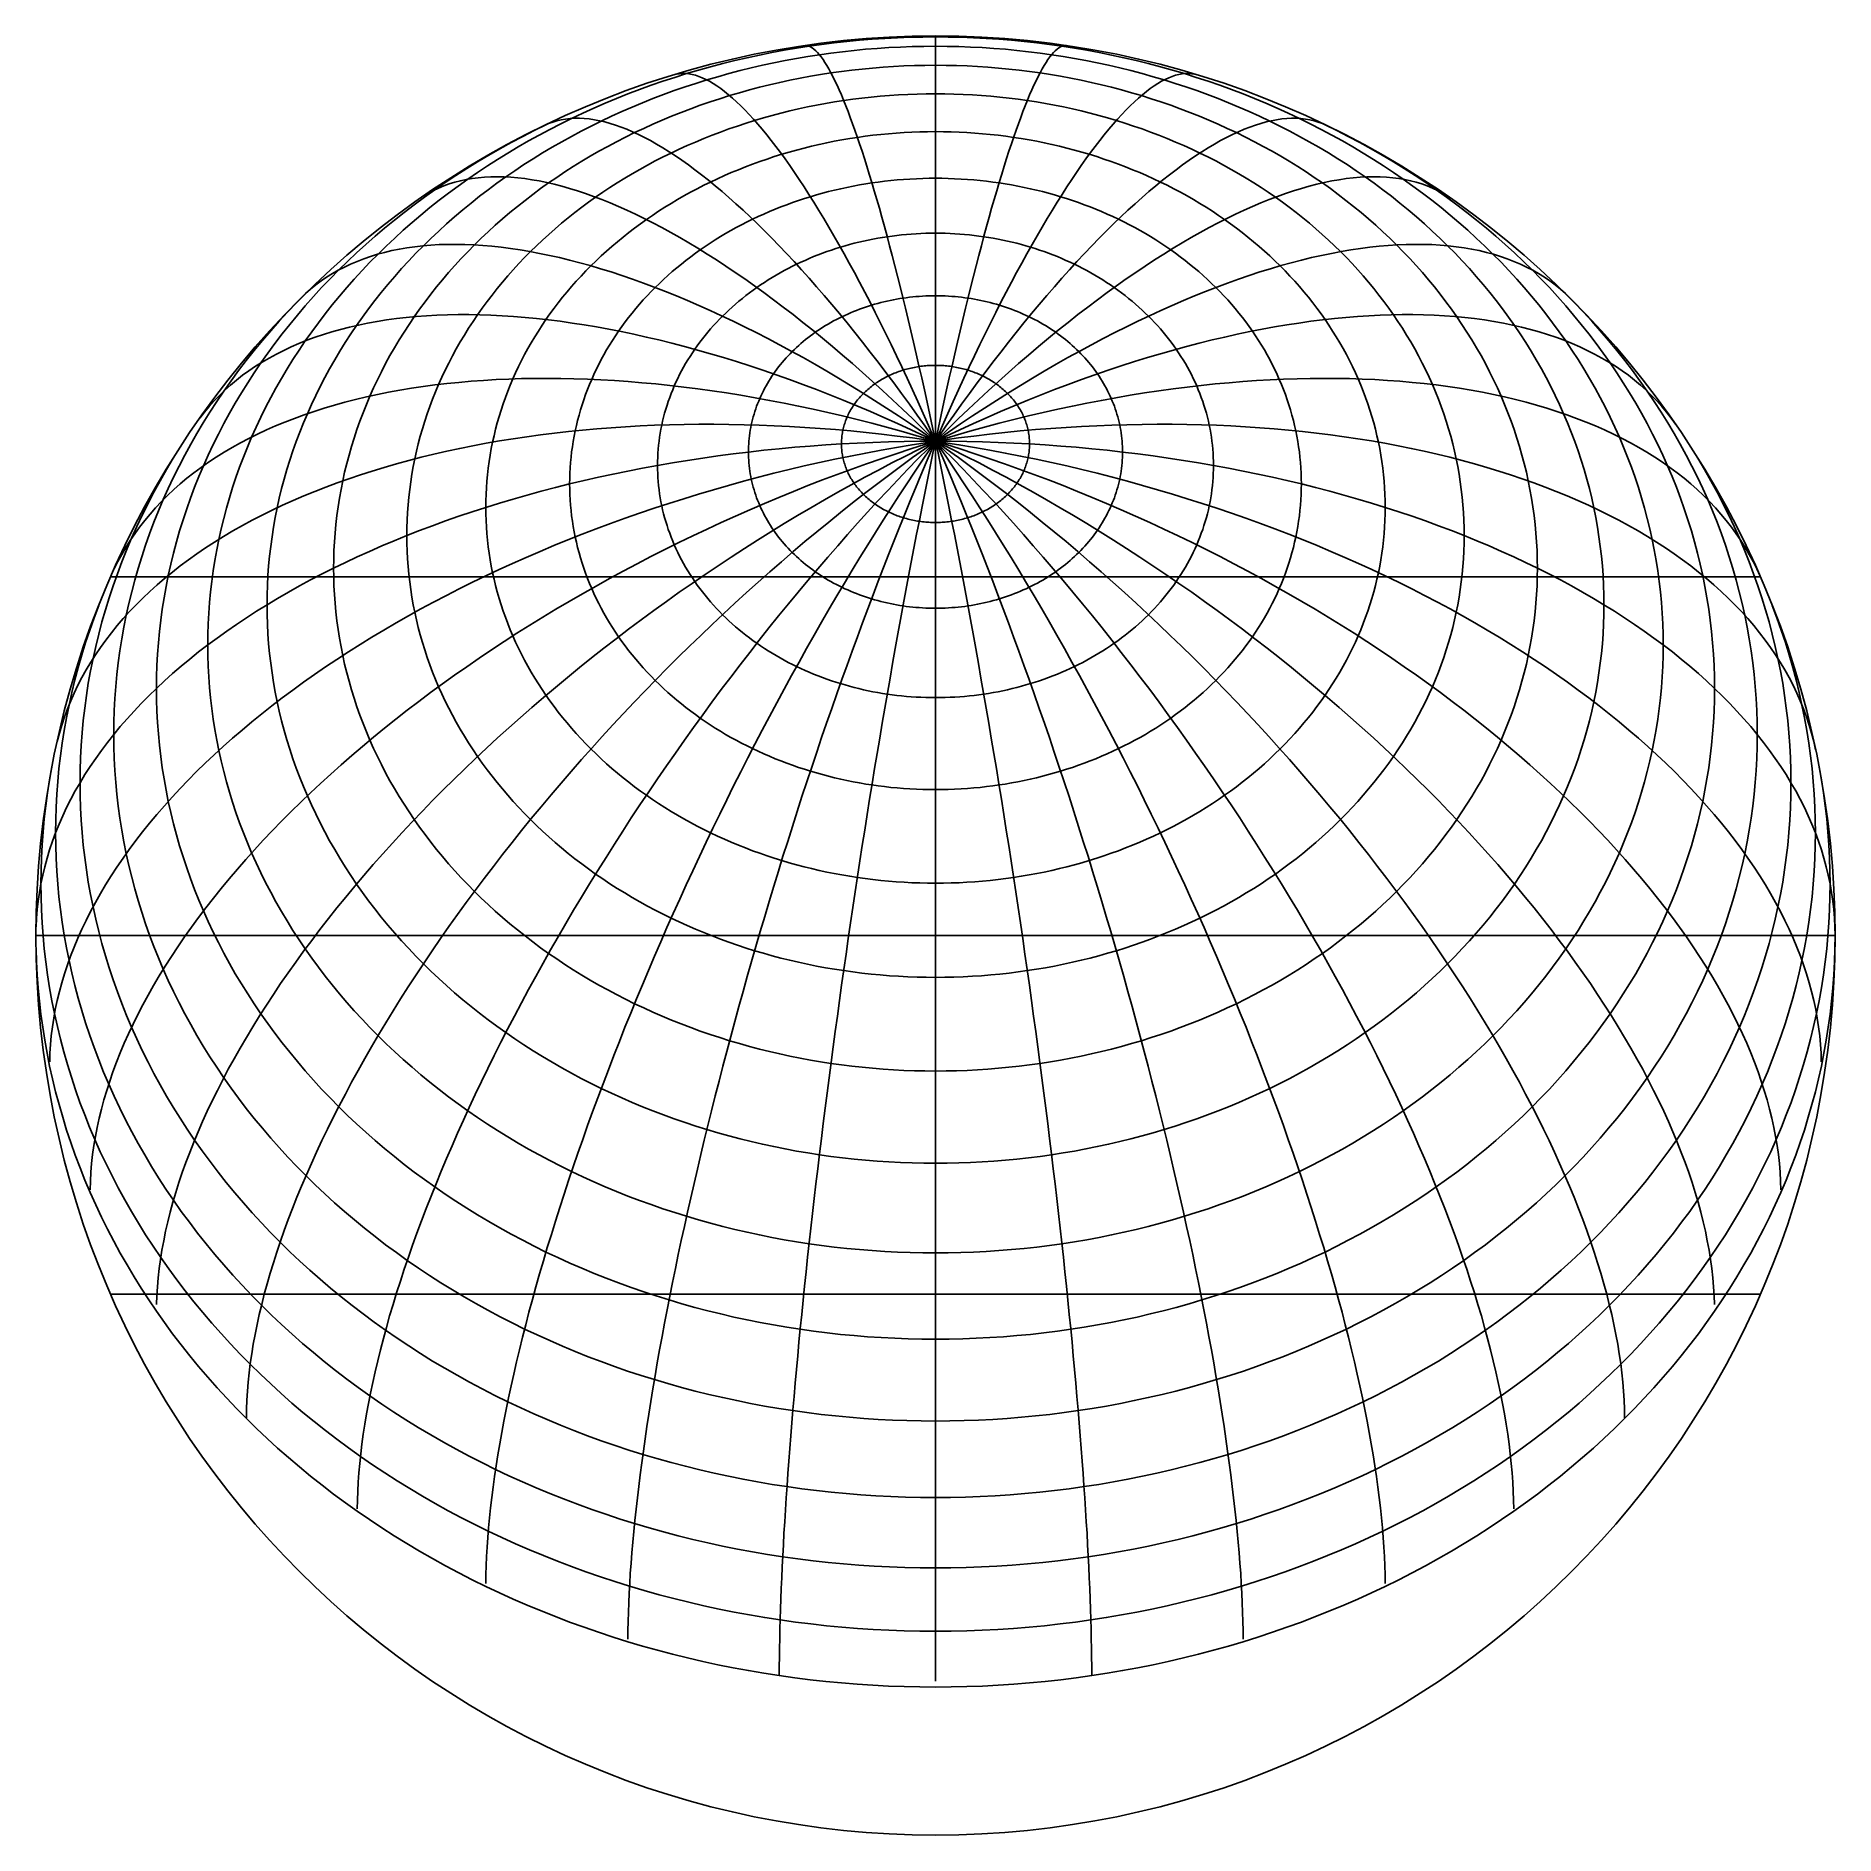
# Model space of a CAD drawing. Header units: millimetres. Extents: x -85 to 85, y -85 to 85.
import ezdxf

# ---------------------------------------------------------------- set-up
doc = ezdxf.new("R2010")
doc.units = ezdxf.units.MM
for name, color, linetype in [('CUT_OUTER', 1, 'Continuous'), ('ENGRAVE', 7, 'Continuous'), ('ENGRAVE_FINE', 8, 'Continuous')]:
    doc.layers.add(name, color=color, linetype=linetype)

msp = doc.modelspace()

# ---------------------------------------------------------------- linework, layer by layer
at = {"layer": 'CUT_OUTER'}
msp.add_circle((0, 0), 85, dxfattribs=at)
at = {"layer": 'ENGRAVE'}
for points in [[(-84.9871, -1.2394), (-84.9482, -2.4784), (-84.8835, -3.7167), (-84.7929, -4.9539), (-84.6765, -6.1895), (-84.5344, -7.4232), (-84.3664, -8.6547), (-84.1728, -9.8836), (-83.9535, -11.1094), (-83.7087, -12.3319), (-83.4383, -13.5506), (-83.1425, -14.7652), (-82.8215, -15.9752), (-82.4751, -17.1804), (-82.1037, -18.3804), (-81.7072, -19.5748), (-81.2859, -20.7632), (-80.8398, -21.9453), (-80.3691, -23.1207), (-79.8739, -24.2891), (-79.3543, -25.45), (-78.8106, -26.6032), (-78.2429, -27.7483), (-77.6514, -28.885), (-77.0362, -30.0129), (-76.3975, -31.1316), (-75.7356, -32.2408), (-75.0505, -33.3402), (-74.3427, -34.4295), (-73.6122, -35.5082), (-72.8592, -36.5762), (-72.0841, -37.633), (-71.287, -38.6783), (-70.4682, -39.7119), (-69.6279, -40.7334), (-68.7664, -41.7424), (-67.884, -42.7388), (-66.9809, -43.7221), (-66.0574, -44.6921), (-65.1138, -45.6485), (-64.1503, -46.591), (-63.1673, -47.5193), (-62.1651, -48.4331), (-61.1439, -49.3322), (-60.1041, -50.2162), (-59.046, -51.085), (-57.9699, -51.9382), (-56.8761, -52.7755), (-55.765, -53.5968), (-54.6369, -54.4018), (-53.4922, -55.1902), (-52.3312, -55.9617), (-51.1543, -56.7163), (-49.9617, -57.4535), (-48.754, -58.1733), (-47.5314, -58.8753), (-46.2943, -59.5594), (-45.0431, -60.2254), (-43.7782, -60.873), (-42.5, -61.5021), (-41.2088, -62.1124), (-39.9051, -62.7038), (-38.5892, -63.2761), (-37.2615, -63.8292), (-35.9226, -64.3628), (-34.5726, -64.8768), (-33.2121, -65.371), (-31.8416, -65.8453), (-30.4613, -66.2996), (-29.0717, -66.7336), (-27.6733, -67.1474), (-26.2664, -67.5407), (-24.8516, -67.9134), (-23.4292, -68.2654), (-21.9996, -68.5966), (-20.5634, -68.907), (-19.1208, -69.1963), (-17.6725, -69.4646), (-16.2188, -69.7117), (-14.7601, -69.9376), (-13.2969, -70.1421), (-11.8297, -70.3253), (-10.3589, -70.4871), (-8.8849, -70.6274), (-7.4082, -70.7462), (-5.9293, -70.8435), (-4.4486, -70.9191), (-2.9665, -70.9732), (-1.4835, -71.0056), (0, -71.0165), (1.4835, -71.0056), (2.9665, -70.9732), (4.4486, -70.9191), (5.9293, -70.8435), (7.4082, -70.7462), (8.8849, -70.6274), (10.3589, -70.4871), (11.8297, -70.3253), (13.2969, -70.1421), (14.7601, -69.9376), (16.2188, -69.7117), (17.6725, -69.4646), (19.1208, -69.1963), (20.5634, -68.907), (21.9996, -68.5966), (23.4292, -68.2654), (24.8516, -67.9134), (26.2664, -67.5407), (27.6733, -67.1474), (29.0717, -66.7336), (30.4613, -66.2996), (31.8416, -65.8453), (33.2121, -65.371), (34.5726, -64.8768), (35.9226, -64.3628), (37.2615, -63.8292), (38.5892, -63.2761), (39.9051, -62.7038), (41.2088, -62.1124), (42.5, -61.5021), (43.7782, -60.873), (45.0431, -60.2254), (46.2943, -59.5594), (47.5314, -58.8753), (48.754, -58.1733), (49.9617, -57.4535), (51.1543, -56.7163), (52.3312, -55.9617), (53.4922, -55.1902), (54.6369, -54.4018), (55.765, -53.5968), (56.8761, -52.7755), (57.9699, -51.9382), (59.046, -51.085), (60.1041, -50.2162), (61.1439, -49.3322), (62.1651, -48.4331), (63.1673, -47.5193), (64.1503, -46.591), (65.1138, -45.6485), (66.0574, -44.6921), (66.9809, -43.7221), (67.884, -42.7388), (68.7664, -41.7424), (69.6279, -40.7334), (70.4682, -39.7119), (71.287, -38.6783), (72.0841, -37.633), (72.8592, -36.5762), (73.6122, -35.5082), (74.3427, -34.4295), (75.0505, -33.3402), (75.7356, -32.2408), (76.3975, -31.1316), (77.0362, -30.0129), (77.6514, -28.885), (78.2429, -27.7483), (78.8106, -26.6032), (79.3543, -25.45), (79.8739, -24.2891), (80.3691, -23.1207), (80.8398, -21.9453), (81.2859, -20.7632), (81.7072, -19.5748), (82.1037, -18.3804), (82.4751, -17.1804), (82.8215, -15.9752), (83.1425, -14.7652), (83.4383, -13.5506), (83.7087, -12.3319), (83.9535, -11.1094), (84.1728, -9.8836), (84.3664, -8.6547), (84.5344, -7.4232), (84.6765, -6.1895), (84.7929, -4.9539), (84.8835, -3.7167), (84.9482, -2.4784), (84.9871, -1.2394), (85, 0)], [(-84.9871, 0), (-84.9482, 0), (-84.8835, 0), (-84.7929, 0), (-84.6765, 0), (-84.5344, 0), (-84.3664, 0), (-84.1728, 0), (-83.9535, 0), (-83.7087, 0), (-83.4383, 0), (-83.1425, 0), (-82.8215, 0), (-82.4751, 0), (-82.1037, 0), (-81.7072, 0), (-81.2859, 0), (-80.8398, 0), (-80.3691, 0), (-79.8739, 0), (-79.3543, 0), (-78.8106, 0), (-78.2429, 0), (-77.6514, 0), (-77.0362, 0), (-76.3975, 0), (-75.7356, 0), (-75.0505, 0), (-74.3427, 0), (-73.6122, 0), (-72.8592, 0), (-72.0841, 0), (-71.287, 0), (-70.4682, 0), (-69.6279, 0), (-68.7664, 0), (-67.884, 0), (-66.9809, 0), (-66.0574, 0), (-65.1138, 0), (-64.1503, 0), (-63.1673, 0), (-62.1651, 0), (-61.1439, 0), (-60.1041, 0), (-59.046, 0), (-57.9699, 0), (-56.8761, 0), (-55.765, 0), (-54.6369, 0), (-53.4922, 0), (-52.3312, 0), (-51.1543, 0), (-49.9617, 0), (-48.754, 0), (-47.5314, 0), (-46.2943, 0), (-45.0431, 0), (-43.7782, 0), (-42.5, 0), (-41.2088, 0), (-39.9051, 0), (-38.5892, 0), (-37.2615, 0), (-35.9226, 0), (-34.5726, 0), (-33.2121, 0), (-31.8416, 0), (-30.4613, 0), (-29.0717, 0), (-27.6733, 0), (-26.2664, 0), (-24.8516, 0), (-23.4292, 0), (-21.9996, 0), (-20.5634, 0), (-19.1208, 0), (-17.6725, 0), (-16.2188, 0), (-14.7601, 0), (-13.2969, 0), (-11.8297, 0), (-10.3589, 0), (-8.8849, 0), (-7.4082, 0), (-5.9293, 0), (-4.4486, 0), (-2.9665, 0), (-1.4835, 0), (0, 0), (1.4835, 0), (2.9665, 0), (4.4486, 0), (5.9293, 0), (7.4082, 0), (8.8849, 0), (10.3589, 0), (11.8297, 0), (13.2969, 0), (14.7601, 0), (16.2188, 0), (17.6725, 0), (19.1208, 0), (20.5634, 0), (21.9996, 0), (23.4292, 0), (24.8516, 0), (26.2664, 0), (27.6733, 0), (29.0717, 0), (30.4613, 0), (31.8416, 0), (33.2121, 0), (34.5726, 0), (35.9226, 0), (37.2615, 0), (38.5892, 0), (39.9051, 0), (41.2088, 0), (42.5, 0), (43.7782, 0), (45.0431, 0), (46.2943, 0), (47.5314, 0), (48.754, 0), (49.9617, 0), (51.1543, 0), (52.3312, 0), (53.4922, 0), (54.6369, 0), (55.765, 0), (56.8761, 0), (57.9699, 0), (59.046, 0), (60.1041, 0), (61.1439, 0), (62.1651, 0), (63.1673, 0), (64.1503, 0), (65.1138, 0), (66.0574, 0), (66.9809, 0), (67.884, 0), (68.7664, 0), (69.6279, 0), (70.4682, 0), (71.287, 0), (72.0841, 0), (72.8592, 0), (73.6122, 0), (74.3427, 0), (75.0505, 0), (75.7356, 0), (76.3975, 0), (77.0362, 0), (77.6514, 0), (78.2429, 0), (78.8106, 0), (79.3543, 0), (79.8739, 0), (80.3691, 0), (80.8398, 0), (81.2859, 0), (81.7072, 0), (82.1037, 0), (82.4751, 0), (82.8215, 0), (83.1425, 0), (83.4383, 0), (83.7087, 0), (83.9535, 0), (84.1728, 0), (84.3664, 0), (84.5344, 0), (84.6765, 0), (84.7929, 0), (84.8835, 0), (84.9482, 0), (84.9871, 0), (85, 0)]]:
    msp.add_lwpolyline(points, dxfattribs=at)
at = {"layer": 'ENGRAVE_FINE'}
for points in [[(68.7664, 27.4544), (68.756, 28.4571), (68.7246, 29.4595), (68.6722, 30.4613), (68.5989, 31.4622), (68.5048, 32.4618), (68.3897, 33.46), (68.2539, 34.4563), (68.0972, 35.4504), (67.9198, 36.4421), (67.7217, 37.4311), (67.503, 38.4171), (67.2637, 39.3997), (67.004, 40.3787), (66.7238, 41.3537), (66.4233, 42.3245), (66.1025, 43.2908), (65.7617, 44.2522), (65.4008, 45.2085), (65.02, 46.1595), (64.6193, 47.1047), (64.199, 48.0439), (63.7591, 48.9769), (63.2998, 49.9033), (62.8213, 50.8229), (62.3236, 51.7353), (61.8069, 52.6404), (61.2714, 53.5378), (60.7172, 54.4272), (60.1445, 55.3085), (59.5535, 56.1812), (58.9443, 57.0452), (58.3173, 57.9002), (57.6724, 58.7459), (57.01, 59.582), (56.3302, 60.4084), (55.6332, 61.2248), (54.9193, 62.0308), (54.1887, 62.8264), (53.4416, 63.6111), (52.6782, 64.3848), (51.8987, 65.1473), (51.1034, 65.8983), (50.2926, 66.6376), (49.4664, 67.365), (48.6252, 68.0802), (47.7692, 68.783), (46.8986, 69.4733), (46.0137, 70.1507), (45.1148, 70.8152), (44.2022, 71.4664), (43.2761, 72.1042), (42.3369, 72.7284), (41.3847, 73.3389), (40.4199, 73.9353), (39.4428, 74.5176), (38.4537, 75.0856), (37.4529, 75.639), (36.4407, 76.1778), (35.4173, 76.7017), (34.3832, 77.2106), (33.3386, 77.7044), (32.2839, 78.1829), (31.2193, 78.6459), (30.1452, 79.0933), (29.062, 79.525), (27.9698, 79.9408), (26.8692, 80.3407), (25.7604, 80.7244), (24.6437, 81.0919), (23.5195, 81.4431), (22.3882, 81.7778), (21.25, 82.096), (20.1054, 82.3975), (18.9546, 82.6823), (17.7981, 82.9503), (16.6361, 83.2013), (15.4691, 83.4354), (14.2973, 83.6525), (13.1213, 83.8524), (11.9412, 84.0351), (10.7574, 84.2006), (9.5704, 84.3488), (8.3805, 84.4797), (7.1881, 84.5932), (5.9934, 84.6893), (4.7969, 84.768), (3.599, 84.8292), (2.3999, 84.873), (1.2001, 84.8992), (0, 84.908), (-1.2001, 84.8992), (-2.3999, 84.873), (-3.599, 84.8292), (-4.7969, 84.768), (-5.9934, 84.6893), (-7.1881, 84.5932), (-8.3805, 84.4797), (-9.5704, 84.3488), (-10.7574, 84.2006), (-11.9412, 84.0351), (-13.1213, 83.8524), (-14.2973, 83.6525), (-15.4691, 83.4354), (-16.6361, 83.2013), (-17.7981, 82.9503), (-18.9546, 82.6823), (-20.1054, 82.3975), (-21.25, 82.096), (-22.3882, 81.7778), (-23.5195, 81.4431), (-24.6437, 81.0919), (-25.7604, 80.7244), (-26.8692, 80.3407), (-27.9698, 79.9408), (-29.062, 79.525), (-30.1452, 79.0933), (-31.2193, 78.6459), (-32.2839, 78.1829), (-33.3386, 77.7044), (-34.3832, 77.2106), (-35.4173, 76.7017), (-36.4407, 76.1778), (-37.4529, 75.639), (-38.4537, 75.0856), (-39.4428, 74.5176), (-40.4199, 73.9353), (-41.3847, 73.3389), (-42.3369, 72.7284), (-43.2761, 72.1042), (-44.2022, 71.4664), (-45.1148, 70.8152), (-46.0137, 70.1507), (-46.8986, 69.4733), (-47.7692, 68.783), (-48.6252, 68.0802), (-49.4664, 67.365), (-50.2926, 66.6376), (-51.1034, 65.8983), (-51.8987, 65.1473), (-52.6782, 64.3848), (-53.4416, 63.6111), (-54.1887, 62.8264), (-54.9193, 62.0308), (-55.6332, 61.2248), (-56.3302, 60.4084), (-57.01, 59.582), (-57.6724, 58.7459), (-58.3173, 57.9002), (-58.9443, 57.0452), (-59.5535, 56.1812), (-60.1445, 55.3085), (-60.7172, 54.4272), (-61.2714, 53.5378), (-61.8069, 52.6404), (-62.3236, 51.7353), (-62.8213, 50.8229), (-63.2998, 49.9033), (-63.7591, 48.9769), (-64.199, 48.0439), (-64.6193, 47.1047), (-65.02, 46.1595), (-65.4008, 45.2085), (-65.7617, 44.2522), (-66.1025, 43.2908), (-66.4233, 42.3245), (-66.7238, 41.3537), (-67.004, 40.3787), (-67.2637, 39.3997), (-67.503, 38.4171), (-67.7217, 37.4311), (-67.9198, 36.4421), (-68.0972, 35.4504), (-68.2539, 34.4563), (-68.3897, 33.46), (-68.5048, 32.4618), (-68.5989, 31.4622), (-68.6722, 30.4613), (-68.7246, 29.4595), (-68.756, 28.4571), (-68.7664, 27.4544), (-68.756, 26.4517), (-68.7246, 25.4493), (-68.6722, 24.4475), (-68.5989, 23.4467), (-68.5048, 22.447), (-68.3897, 21.4489), (-68.2539, 20.4526), (-68.0972, 19.4584), (-67.9198, 18.4667), (-67.7217, 17.4777), (-67.503, 16.4918), (-67.2637, 15.5092), (-67.004, 14.5302), (-66.7238, 13.5552), (-66.4233, 12.5844), (-66.1025, 11.6181), (-65.7617, 10.6566), (-65.4008, 9.7003), (-65.02, 8.7494), (-64.6193, 7.8042), (-64.199, 6.8649), (-63.7591, 5.932), (-63.2998, 5.0055), (-62.8213, 4.086), (-62.3236, 3.1735), (-61.8069, 2.2685), (-61.2714, 1.3711), (-60.7172, 0.4816), (-60.1445, -0.3996), (-59.5535, -1.2723), (-58.9443, -2.1363), (-58.3173, -2.9913), (-57.6724, -3.837), (-57.01, -4.6732), (-56.3302, -5.4996), (-55.6332, -6.3159), (-54.9193, -7.122), (-54.1887, -7.9175), (-53.4416, -8.7022), (-52.6782, -9.476), (-51.8987, -10.2385), (-51.1034, -10.9895), (-50.2926, -11.7288), (-49.4664, -12.4561), (-48.6252, -13.1713), (-47.7692, -13.8742), (-46.8986, -14.5644), (-46.0137, -15.2419), (-45.1148, -15.9063), (-44.2022, -16.5575), (-43.2761, -17.1953), (-42.3369, -17.8196), (-41.3847, -18.43), (-40.4199, -19.0265), (-39.4428, -19.6087), (-38.4537, -20.1767), (-37.4529, -20.7302), (-36.4407, -21.2689), (-35.4173, -21.7929), (-34.3832, -22.3018), (-33.3386, -22.7956), (-32.2839, -23.274), (-31.2193, -23.737), (-30.1452, -24.1845), (-29.062, -24.6161), (-27.9698, -25.032), (-26.8692, -25.4318), (-25.7604, -25.8156), (-24.6437, -26.1831), (-23.5195, -26.5342), (-22.3882, -26.8689), (-21.25, -27.1871), (-20.1054, -27.4887), (-18.9546, -27.7734), (-17.7981, -28.0414), (-16.6361, -28.2925), (-15.4691, -28.5266), (-14.2973, -28.7436), (-13.1213, -28.9435), (-11.9412, -29.1262), (-10.7574, -29.2917), (-9.5704, -29.44), (-8.3805, -29.5708), (-7.1881, -29.6844), (-5.9934, -29.7805), (-4.7969, -29.8591), (-3.599, -29.9204), (-2.3999, -29.9641), (-1.2001, -29.9903), (0, -29.9991), (1.2001, -29.9903), (2.3999, -29.9641), (3.599, -29.9204), (4.7969, -29.8591), (5.9934, -29.7805), (7.1881, -29.6844), (8.3805, -29.5708), (9.5704, -29.44), (10.7574, -29.2917), (11.9412, -29.1262), (13.1213, -28.9435), (14.2973, -28.7436), (15.4691, -28.5266), (16.6361, -28.2925), (17.7981, -28.0414), (18.9546, -27.7734), (20.1054, -27.4887), (21.25, -27.1871), (22.3882, -26.8689), (23.5195, -26.5342), (24.6437, -26.1831), (25.7604, -25.8156), (26.8692, -25.4318), (27.9698, -25.032), (29.062, -24.6161), (30.1452, -24.1845), (31.2193, -23.737), (32.2839, -23.274), (33.3386, -22.7956), (34.3832, -22.3018), (35.4173, -21.7929), (36.4407, -21.2689), (37.4529, -20.7302), (38.4537, -20.1767), (39.4428, -19.6087), (40.4199, -19.0265), (41.3847, -18.43), (42.3369, -17.8196), (43.2761, -17.1953), (44.2022, -16.5575), (45.1148, -15.9063), (46.0137, -15.2419), (46.8986, -14.5644), (47.7692, -13.8742), (48.6252, -13.1713), (49.4664, -12.4561), (50.2926, -11.7288), (51.1034, -10.9895), (51.8987, -10.2385), (52.6782, -9.476), (53.4416, -8.7022), (54.1887, -7.9175), (54.9193, -7.122), (55.6332, -6.3159), (56.3302, -5.4996), (57.01, -4.6732), (57.6724, -3.837), (58.3173, -2.9913), (58.9443, -2.1363), (59.5535, -1.2723), (60.1445, -0.3996), (60.7172, 0.4816), (61.2714, 1.3711), (61.8069, 2.2685), (62.3236, 3.1735), (62.8213, 4.086), (63.2998, 5.0055), (63.7591, 5.932), (64.199, 6.8649), (64.6193, 7.8042), (65.02, 8.7494), (65.4008, 9.7003), (65.7617, 10.6566), (66.1025, 11.6181), (66.4233, 12.5844), (66.7238, 13.5552), (67.004, 14.5302), (67.2637, 15.5092), (67.503, 16.4918), (67.7217, 17.4777), (67.9198, 18.4667), (68.0972, 19.4584), (68.2539, 20.4526), (68.3897, 21.4489), (68.5048, 22.447), (68.5989, 23.4467), (68.6722, 24.4475), (68.7246, 25.4493), (68.756, 26.4517), (68.7664, 27.4544)], [(63.1673, 31.2539), (63.1577, 32.175), (63.1288, 33.0958), (63.0807, 34.016), (63.0134, 34.9354), (62.9269, 35.8536), (62.8213, 36.7705), (62.6965, 37.6856), (62.5526, 38.5989), (62.3896, 39.5098), (62.2077, 40.4183), (62.0067, 41.324), (61.787, 42.2266), (61.5483, 43.1258), (61.291, 44.0215), (61.0149, 44.9132), (60.7203, 45.8008), (60.4072, 46.684), (60.0757, 47.5625), (59.7259, 48.436), (59.3579, 49.3042), (58.9718, 50.167), (58.5677, 51.024), (58.1458, 51.875), (57.7062, 52.7197), (57.249, 53.5578), (56.7744, 54.3892), (56.2825, 55.2135), (55.7734, 56.0305), (55.2474, 56.84), (54.7045, 57.6417), (54.145, 58.4353), (53.5689, 59.2207), (52.9766, 59.9975), (52.3681, 60.7656), (51.7436, 61.5247), (51.1034, 62.2746), (50.4477, 63.015), (49.7765, 63.7458), (49.0902, 64.4666), (48.389, 65.1774), (47.673, 65.8778), (46.9425, 66.5676), (46.1976, 67.2467), (45.4388, 67.9149), (44.666, 68.5719), (43.8797, 69.2175), (43.08, 69.8515), (42.2672, 70.4738), (41.4415, 71.0841), (40.6032, 71.6823), (39.7525, 72.2682), (38.8897, 72.8416), (38.015, 73.4023), (37.1288, 73.9502), (36.2313, 74.4851), (35.3227, 75.0068), (34.4034, 75.5152), (33.4736, 76.0101), (32.5336, 76.4914), (31.5837, 76.9589), (30.6241, 77.4124), (29.6553, 77.8519), (28.6774, 78.2773), (27.6907, 78.6882), (26.6957, 79.0848), (25.6925, 79.4668), (24.6814, 79.834), (23.6629, 80.1865), (22.6371, 80.5241), (21.6045, 80.8467), (20.5653, 81.1542), (19.5198, 81.4464), (18.4683, 81.7234), (17.4113, 81.985), (16.3489, 82.2312), (15.2816, 82.4618), (14.2096, 82.6768), (13.1332, 82.8762), (12.0529, 83.0598), (10.9689, 83.2277), (9.8815, 83.3797), (8.7912, 83.5158), (7.6982, 83.6361), (6.6028, 83.7403), (5.5054, 83.8286), (4.4063, 83.9009), (3.3059, 83.9571), (2.2045, 83.9973), (1.1024, 84.0214), (0, 84.0294), (-1.1024, 84.0214), (-2.2045, 83.9973), (-3.3059, 83.9571), (-4.4063, 83.9009), (-5.5054, 83.8286), (-6.6028, 83.7403), (-7.6982, 83.6361), (-8.7912, 83.5158), (-9.8815, 83.3797), (-10.9689, 83.2277), (-12.0529, 83.0598), (-13.1332, 82.8762), (-14.2096, 82.6768), (-15.2816, 82.4618), (-16.3489, 82.2312), (-17.4113, 81.985), (-18.4683, 81.7234), (-19.5198, 81.4464), (-20.5653, 81.1542), (-21.6045, 80.8467), (-22.6371, 80.5241), (-23.6629, 80.1865), (-24.6814, 79.834), (-25.6925, 79.4668), (-26.6957, 79.0848), (-27.6907, 78.6882), (-28.6774, 78.2773), (-29.6553, 77.8519), (-30.6241, 77.4124), (-31.5837, 76.9589), (-32.5336, 76.4914), (-33.4736, 76.0101), (-34.4034, 75.5152), (-35.3227, 75.0068), (-36.2313, 74.4851), (-37.1288, 73.9502), (-38.015, 73.4023), (-38.8897, 72.8416), (-39.7525, 72.2682), (-40.6032, 71.6823), (-41.4415, 71.0841), (-42.2672, 70.4738), (-43.08, 69.8515), (-43.8797, 69.2175), (-44.666, 68.5719), (-45.4388, 67.9149), (-46.1976, 67.2467), (-46.9425, 66.5676), (-47.673, 65.8778), (-48.389, 65.1774), (-49.0902, 64.4666), (-49.7765, 63.7458), (-50.4477, 63.015), (-51.1034, 62.2746), (-51.7436, 61.5247), (-52.3681, 60.7656), (-52.9766, 59.9975), (-53.5689, 59.2207), (-54.145, 58.4353), (-54.7045, 57.6417), (-55.2474, 56.84), (-55.7734, 56.0305), (-56.2825, 55.2135), (-56.7744, 54.3892), (-57.249, 53.5578), (-57.7062, 52.7197), (-58.1458, 51.875), (-58.5677, 51.024), (-58.9718, 50.167), (-59.3579, 49.3042), (-59.7259, 48.436), (-60.0757, 47.5625), (-60.4072, 46.684), (-60.7203, 45.8008), (-61.0149, 44.9132), (-61.291, 44.0215), (-61.5483, 43.1258), (-61.787, 42.2266), (-62.0067, 41.324), (-62.2077, 40.4183), (-62.3896, 39.5098), (-62.5526, 38.5989), (-62.6965, 37.6856), (-62.8213, 36.7705), (-62.9269, 35.8536), (-63.0134, 34.9354), (-63.0807, 34.016), (-63.1288, 33.0958), (-63.1577, 32.175), (-63.1673, 31.2539), (-63.1577, 30.3329), (-63.1288, 29.4121), (-63.0807, 28.4919), (-63.0134, 27.5725), (-62.9269, 26.6542), (-62.8213, 25.7374), (-62.6965, 24.8222), (-62.5526, 23.909), (-62.3896, 22.998), (-62.2077, 22.0896), (-62.0067, 21.1839), (-61.787, 20.2813), (-61.5483, 19.382), (-61.291, 18.4864), (-61.0149, 17.5946), (-60.7203, 16.707), (-60.4072, 15.8239), (-60.0757, 14.9454), (-59.7259, 14.0719), (-59.3579, 13.2036), (-58.9718, 12.3409), (-58.5677, 11.4839), (-58.1458, 10.6329), (-57.7062, 9.7882), (-57.249, 8.95), (-56.7744, 8.1187), (-56.2825, 7.2943), (-55.7734, 6.4773), (-55.2474, 5.6678), (-54.7045, 4.8662), (-54.145, 4.0725), (-53.5689, 3.2872), (-52.9766, 2.5103), (-52.3681, 1.7422), (-51.7436, 0.9831), (-51.1034, 0.2333), (-50.4477, -0.5072), (-49.7765, -1.2379), (-49.0902, -1.9588), (-48.389, -2.6695), (-47.673, -3.3699), (-46.9425, -4.0598), (-46.1976, -4.7389), (-45.4388, -5.407), (-44.666, -6.064), (-43.8797, -6.7096), (-43.08, -7.3436), (-42.2672, -7.9659), (-41.4415, -8.5763), (-40.6032, -9.1745), (-39.7525, -9.7604), (-38.8897, -10.3337), (-38.015, -10.8945), (-37.1288, -11.4424), (-36.2313, -11.9772), (-35.3227, -12.499), (-34.4034, -13.0073), (-33.4736, -13.5022), (-32.5336, -13.9835), (-31.5837, -14.451), (-30.6241, -14.9046), (-29.6553, -15.3441), (-28.6774, -15.7694), (-27.6907, -16.1804), (-26.6957, -16.5769), (-25.6925, -16.9589), (-24.6814, -17.3262), (-23.6629, -17.6787), (-22.6371, -18.0163), (-21.6045, -18.3388), (-20.5653, -18.6463), (-19.5198, -18.9386), (-18.4683, -19.2156), (-17.4113, -19.4772), (-16.3489, -19.7233), (-15.2816, -19.9539), (-14.2096, -20.169), (-13.1332, -20.3683), (-12.0529, -20.552), (-10.9689, -20.7198), (-9.8815, -20.8718), (-8.7912, -21.008), (-7.6982, -21.1282), (-6.6028, -21.2325), (-5.5054, -21.3208), (-4.4063, -21.393), (-3.3059, -21.4493), (-2.2045, -21.4894), (-1.1024, -21.5136), (0, -21.5216), (1.1024, -21.5136), (2.2045, -21.4894), (3.3059, -21.4493), (4.4063, -21.393), (5.5054, -21.3208), (6.6028, -21.2325), (7.6982, -21.1282), (8.7912, -21.008), (9.8815, -20.8718), (10.9689, -20.7198), (12.0529, -20.552), (13.1332, -20.3683), (14.2096, -20.169), (15.2816, -19.9539), (16.3489, -19.7233), (17.4113, -19.4772), (18.4683, -19.2156), (19.5198, -18.9386), (20.5653, -18.6463), (21.6045, -18.3388), (22.6371, -18.0163), (23.6629, -17.6787), (24.6814, -17.3262), (25.6925, -16.9589), (26.6957, -16.5769), (27.6907, -16.1804), (28.6774, -15.7694), (29.6553, -15.3441), (30.6241, -14.9046), (31.5837, -14.451), (32.5336, -13.9835), (33.4736, -13.5022), (34.4034, -13.0073), (35.3227, -12.499), (36.2313, -11.9772), (37.1288, -11.4424), (38.015, -10.8945), (38.8897, -10.3337), (39.7525, -9.7604), (40.6032, -9.1745), (41.4415, -8.5763), (42.2672, -7.9659), (43.08, -7.3436), (43.8797, -6.7096), (44.666, -6.064), (45.4388, -5.407), (46.1976, -4.7389), (46.9425, -4.0598), (47.673, -3.3699), (48.389, -2.6695), (49.0902, -1.9588), (49.7765, -1.2379), (50.4477, -0.5072), (51.1034, 0.2333), (51.7436, 0.9831), (52.3681, 1.7422), (52.9766, 2.5103), (53.5689, 3.2872), (54.145, 4.0725), (54.7045, 4.8662), (55.2474, 5.6678), (55.7734, 6.4773), (56.2825, 7.2943), (56.7744, 8.1187), (57.249, 8.95), (57.7062, 9.7882), (58.1458, 10.6329), (58.5677, 11.4839), (58.9718, 12.3409), (59.3579, 13.2036), (59.7259, 14.0719), (60.0757, 14.9454), (60.4072, 15.8239), (60.7203, 16.707), (61.0149, 17.5946), (61.291, 18.4864), (61.5483, 19.382), (61.787, 20.2813), (62.0067, 21.1839), (62.2077, 22.0896), (62.3896, 22.998), (62.5526, 23.909), (62.6965, 24.8222), (62.8213, 25.7374), (62.9269, 26.6542), (63.0134, 27.5725), (63.0807, 28.4919), (63.1288, 29.4121), (63.1577, 30.3329), (63.1673, 31.2539)], [(-14.7601, -69.882), (-14.7575, -69.0547), (-14.7505, -68.2064), (-14.7389, -67.3373), (-14.7229, -66.4477), (-14.7024, -65.5379), (-14.6774, -64.6081), (-14.6479, -63.6586), (-14.614, -62.6898), (-14.5756, -61.7018), (-14.5328, -60.6951), (-14.4856, -59.6698), (-14.4339, -58.6264), (-14.3778, -57.5651), (-14.3174, -56.4863), (-14.2526, -55.3903), (-14.1835, -54.2774), (-14.11, -53.148), (-14.0323, -52.0024), (-13.9502, -50.8409), (-13.8639, -49.664), (-13.7734, -48.4719), (-13.6787, -47.2651), (-13.5799, -46.0438), (-13.4769, -44.8086), (-13.3698, -43.5597), (-13.2586, -42.2975), (-13.1434, -41.0224), (-13.0241, -39.7349), (-12.901, -38.4352), (-12.7738, -37.1239), (-12.6428, -35.8012), (-12.508, -34.4676), (-12.3693, -33.1235), (-12.2268, -31.7694), (-12.0807, -30.4055), (-11.9308, -29.0324), (-11.7774, -27.6505), (-11.6203, -26.2601), (-11.4597, -24.8617), (-11.2956, -23.4558), (-11.1281, -22.0427), (-10.9571, -20.6229), (-10.7829, -19.1968), (-10.6053, -17.7648), (-10.4245, -16.3275), (-10.2406, -14.8852), (-10.0535, -13.4383), (-9.8634, -11.9874), (-9.6702, -10.5328), (-9.4742, -9.075), (-9.2752, -7.6144), (-9.0734, -6.1515), (-8.8688, -4.6867), (-8.6616, -3.2206), (-8.4517, -1.7534), (-8.2392, -0.2857), (-8.0242, 1.1821), (-7.8068, 2.6496), (-7.587, 4.1162), (-7.3648, 5.5816), (-7.1405, 7.0452), (-6.9139, 8.5068), (-6.6853, 9.9657), (-6.4546, 11.4216), (-6.222, 12.874), (-5.9874, 14.3225), (-5.7511, 15.7666), (-5.513, 17.206), (-5.2732, 18.6401), (-5.0318, 20.0685), (-4.7888, 21.4908), (-4.5444, 22.9065), (-4.2986, 24.3153), (-4.0516, 25.7167), (-3.8032, 27.1102), (-3.5538, 28.4955), (-3.3032, 29.8721), (-3.0516, 31.2396), (-2.7991, 32.5976), (-2.5458, 33.9457), (-2.2917, 35.2834), (-2.0368, 36.6103), (-1.7814, 37.9262), (-1.5254, 39.2304), (-1.2689, 40.5227), (-1.0121, 41.8027), (-0.755, 43.0699), (-0.4976, 44.324), (-0.24, 45.5647), (0.0176, 46.7914), (0.2751, 48.0039), (0.5327, 49.2017), (0.79, 50.3846), (1.0471, 51.5521), (1.3039, 52.704), (1.5603, 53.8397), (1.8162, 54.9591), (2.0716, 56.0617), (2.3263, 57.1473), (2.5803, 58.2154), (2.8336, 59.2658), (3.086, 60.2982), (3.3374, 61.3122), (3.5878, 62.3075), (3.8371, 63.2838), (4.0853, 64.2409), (4.3322, 65.1783), (4.5778, 66.096), (4.822, 66.9935), (5.0647, 67.8706), (5.3059, 68.727), (5.5455, 69.5625), (5.7834, 70.3768), (6.0195, 71.1696), (6.2538, 71.9408), (6.4862, 72.6901), (6.7166, 73.4172), (6.9449, 74.1219), (7.1712, 74.8041), (7.3952, 75.4635), (7.6171, 76.0999), (7.8365, 76.7132), (8.0536, 77.303), (8.2683, 77.8693), (8.4804, 78.4119), (8.69, 78.9306), (8.8969, 79.4253), (9.101, 79.8958), (9.3025, 80.3419), (9.501, 80.7636), (9.6967, 81.1606), (9.8895, 81.533), (10.0792, 81.8805), (10.2658, 82.203), (10.4494, 82.5005), (10.6297, 82.7729), (10.8068, 83.0201), (10.9806, 83.242), (11.1511, 83.4385), (11.3182, 83.6096), (11.4818, 83.7553), (11.6419, 83.8754), (11.7985, 83.97), (11.9515, 84.039), (12.1008, 84.0824), (12.2465, 84.1002), (12.3884, 84.0924)], [(-12.2465, 84.1002), (-12.1008, 84.0824), (-11.9515, 84.039), (-11.7985, 83.97), (-11.6419, 83.8754), (-11.4818, 83.7553), (-11.3182, 83.6096), (-11.1511, 83.4385), (-10.9806, 83.242), (-10.8068, 83.0201), (-10.6297, 82.7729), (-10.4494, 82.5005), (-10.2658, 82.203), (-10.0792, 81.8805), (-9.8895, 81.533), (-9.6967, 81.1606), (-9.501, 80.7636), (-9.3025, 80.3419), (-9.101, 79.8958), (-8.8969, 79.4253), (-8.69, 78.9306), (-8.4804, 78.4119), (-8.2683, 77.8693), (-8.0536, 77.303), (-7.8365, 76.7132), (-7.6171, 76.0999), (-7.3952, 75.4635), (-7.1712, 74.8041), (-6.9449, 74.1219), (-6.7166, 73.4172), (-6.4862, 72.6901), (-6.2538, 71.9408), (-6.0195, 71.1696), (-5.7834, 70.3768), (-5.5455, 69.5625), (-5.3059, 68.727), (-5.0647, 67.8706), (-4.822, 66.9935), (-4.5778, 66.096), (-4.3322, 65.1783), (-4.0853, 64.2409), (-3.8371, 63.2838), (-3.5878, 62.3075), (-3.3374, 61.3122), (-3.086, 60.2982), (-2.8336, 59.2658), (-2.5803, 58.2154), (-2.3263, 57.1473), (-2.0716, 56.0617), (-1.8162, 54.9591), (-1.5603, 53.8397), (-1.3039, 52.704), (-1.0471, 51.5521), (-0.79, 50.3846), (-0.5327, 49.2017), (-0.2751, 48.0039), (-0.0176, 46.7914), (0.24, 45.5647), (0.4976, 44.324), (0.755, 43.0699), (1.0121, 41.8027), (1.2689, 40.5227), (1.5254, 39.2304), (1.7814, 37.9262), (2.0368, 36.6103), (2.2917, 35.2834), (2.5458, 33.9457), (2.7991, 32.5976), (3.0516, 31.2396), (3.3032, 29.8721), (3.5538, 28.4955), (3.8032, 27.1102), (4.0516, 25.7167), (4.2986, 24.3153), (4.5444, 22.9065), (4.7888, 21.4908), (5.0318, 20.0685), (5.2732, 18.6401), (5.513, 17.206), (5.7511, 15.7666), (5.9874, 14.3225), (6.222, 12.874), (6.4546, 11.4216), (6.6853, 9.9657), (6.9139, 8.5068), (7.1405, 7.0452), (7.3648, 5.5816), (7.587, 4.1162), (7.8068, 2.6496), (8.0242, 1.1821), (8.2392, -0.2857), (8.4517, -1.7534), (8.6616, -3.2206), (8.8688, -4.6867), (9.0734, -6.1515), (9.2752, -7.6144), (9.4742, -9.075), (9.6702, -10.5328), (9.8634, -11.9874), (10.0535, -13.4383), (10.2406, -14.8852), (10.4245, -16.3275), (10.6053, -17.7648), (10.7829, -19.1968), (10.9571, -20.6229), (11.1281, -22.0427), (11.2956, -23.4558), (11.4597, -24.8617), (11.6203, -26.2601), (11.7774, -27.6505), (11.9308, -29.0324), (12.0807, -30.4055), (12.2268, -31.7694), (12.3693, -33.1235), (12.508, -34.4676), (12.6428, -35.8012), (12.7738, -37.1239), (12.901, -38.4352), (13.0241, -39.7349), (13.1434, -41.0224), (13.2586, -42.2975), (13.3698, -43.5597), (13.4769, -44.8086), (13.5799, -46.0438), (13.6787, -47.2651), (13.7734, -48.4719), (13.8639, -49.664), (13.9502, -50.8409), (14.0323, -52.0024), (14.11, -53.148), (14.1835, -54.2774), (14.2526, -55.3903), (14.3174, -56.4863), (14.3778, -57.5651), (14.4339, -58.6264), (14.4856, -59.6698), (14.5328, -60.6951), (14.5756, -61.7018), (14.614, -62.6898), (14.6479, -63.6586), (14.6774, -64.6081), (14.7024, -65.5379), (14.7229, -66.4477), (14.7389, -67.3373), (14.7505, -68.2064), (14.7575, -69.0547), (14.7601, -69.882)], [(0, 84.9871), (0, 84.9482), (0, 84.8835), (0, 84.7929), (0, 84.6765), (0, 84.5344), (0, 84.3664), (0, 84.1728), (0, 83.9535), (0, 83.7087), (0, 83.4383), (0, 83.1425), (0, 82.8215), (0, 82.4751), (0, 82.1037), (0, 81.7072), (0, 81.2859), (0, 80.8398), (0, 80.3691), (0, 79.8739), (0, 79.3543), (0, 78.8106), (0, 78.2429), (0, 77.6514), (0, 77.0362), (0, 76.3975), (0, 75.7356), (0, 75.0505), (0, 74.3427), (0, 73.6122), (0, 72.8592), (0, 72.0841), (0, 71.287), (0, 70.4682), (0, 69.6279), (0, 68.7664), (0, 67.884), (0, 66.9809), (0, 66.0574), (0, 65.1138), (0, 64.1503), (0, 63.1673), (0, 62.1651), (0, 61.1439), (0, 60.1041), (0, 59.046), (0, 57.9699), (0, 56.8761), (0, 55.765), (0, 54.6369), (0, 53.4922), (0, 52.3312), (0, 51.1543), (0, 49.9617), (0, 48.754), (0, 47.5314), (0, 46.2943), (0, 45.0431), (0, 43.7782), (0, 42.5), (0, 41.2088), (0, 39.9051), (0, 38.5892), (0, 37.2615), (0, 35.9226), (0, 34.5726), (0, 33.2121), (0, 31.8416), (0, 30.4613), (0, 29.0717), (0, 27.6733), (0, 26.2664), (0, 24.8516), (0, 23.4292), (0, 21.9996), (0, 20.5634), (0, 19.1208), (0, 17.6725), (0, 16.2188), (0, 14.7601), (0, 13.2969), (0, 11.8297), (0, 10.3589), (0, 8.8849), (0, 7.4082), (0, 5.9293), (0, 4.4486), (0, 2.9665), (0, 1.4835), (0, 0), (0, -1.4835), (0, -2.9665), (0, -4.4486), (0, -5.9293), (0, -7.4082), (0, -8.8849), (0, -10.3589), (0, -11.8297), (0, -13.2969), (0, -14.7601), (0, -16.2188), (0, -17.6725), (0, -19.1208), (0, -20.5634), (0, -21.9996), (0, -23.4292), (0, -24.8516), (0, -26.2664), (0, -27.6733), (0, -29.0717), (0, -30.4613), (0, -31.8416), (0, -33.2121), (0, -34.5726), (0, -35.9226), (0, -37.2615), (0, -38.5892), (0, -39.9051), (0, -41.2088), (0, -42.5), (0, -43.7782), (0, -45.0431), (0, -46.2943), (0, -47.5314), (0, -48.754), (0, -49.9617), (0, -51.1543), (0, -52.3312), (0, -53.4922), (0, -54.6369), (0, -55.765), (0, -56.8761), (0, -57.9699), (0, -59.046), (0, -60.1041), (0, -61.1439), (0, -62.1651), (0, -63.1673), (0, -64.1503), (0, -65.1138), (0, -66.0574), (0, -66.9809), (0, -67.884), (0, -68.7664), (0, -69.6279), (0, -70.4682)], [(56.8761, 34.711), (56.8674, 35.5403), (56.8415, 36.3694), (56.7982, 37.198), (56.7376, 38.0258), (56.6597, 38.8526), (56.5645, 39.6781), (56.4522, 40.5021), (56.3226, 41.3244), (56.1759, 42.1447), (56.012, 42.9626), (55.8311, 43.7781), (55.6332, 44.5908), (55.4184, 45.4005), (55.1866, 46.207), (54.9381, 47.0099), (54.6728, 47.8091), (54.3909, 48.6043), (54.0924, 49.3953), (53.7774, 50.1818), (53.4461, 50.9636), (53.0984, 51.7404), (52.7346, 52.512), (52.3547, 53.2783), (51.9589, 54.0388), (51.5473, 54.7935), (51.1199, 55.5421), (50.677, 56.2843), (50.2186, 57.02), (49.745, 57.7488), (49.2561, 58.4706), (48.7523, 59.1852), (48.2337, 59.8924), (47.7003, 60.5919), (47.1524, 61.2835), (46.5902, 61.9669), (46.0137, 62.6421), (45.4233, 63.3088), (44.819, 63.9668), (44.201, 64.6159), (43.5696, 65.2558), (42.9249, 65.8865), (42.2672, 66.5076), (41.5965, 67.1191), (40.9132, 67.7207), (40.2175, 68.3122), (39.5095, 68.8935), (38.7894, 69.4644), (38.0575, 70.0247), (37.3141, 70.5743), (36.5593, 71.1129), (35.7933, 71.6404), (35.0164, 72.1567), (34.2289, 72.6616), (33.4309, 73.1549), (32.6228, 73.6365), (31.8047, 74.1063), (30.9769, 74.564), (30.1397, 75.0096), (29.2934, 75.443), (28.4381, 75.8639), (27.5741, 76.2723), (26.7017, 76.668), (25.8212, 77.051), (24.9328, 77.4211), (24.0369, 77.7781), (23.1336, 78.122), (22.2233, 78.4527), (21.3062, 78.7701), (20.3826, 79.0741), (19.4528, 79.3645), (18.517, 79.6414), (17.5757, 79.9045), (16.629, 80.1539), (15.6772, 80.3895), (14.7206, 80.6111), (13.7596, 80.8188), (12.7943, 81.0124), (11.8252, 81.1919), (10.8525, 81.3572), (9.8764, 81.5084), (8.8974, 81.6453), (7.9156, 81.7678), (6.9315, 81.8761), (5.9452, 81.97), (4.9571, 82.0495), (3.9675, 82.1145), (2.9767, 82.1652), (1.9849, 82.2013), (0.9926, 82.2231), (0, 82.2303), (-0.9926, 82.2231), (-1.9849, 82.2013), (-2.9767, 82.1652), (-3.9675, 82.1145), (-4.9571, 82.0495), (-5.9452, 81.97), (-6.9315, 81.8761), (-7.9156, 81.7678), (-8.8974, 81.6453), (-9.8764, 81.5084), (-10.8525, 81.3572), (-11.8252, 81.1919), (-12.7943, 81.0124), (-13.7596, 80.8188), (-14.7206, 80.6111), (-15.6772, 80.3895), (-16.629, 80.1539), (-17.5757, 79.9045), (-18.517, 79.6414), (-19.4528, 79.3645), (-20.3826, 79.0741), (-21.3062, 78.7701), (-22.2233, 78.4527), (-23.1336, 78.122), (-24.0369, 77.7781), (-24.9328, 77.4211), (-25.8212, 77.051), (-26.7017, 76.668), (-27.5741, 76.2723), (-28.4381, 75.8639), (-29.2934, 75.443), (-30.1397, 75.0096), (-30.9769, 74.564), (-31.8047, 74.1063), (-32.6228, 73.6365), (-33.4309, 73.1549), (-34.2289, 72.6616), (-35.0164, 72.1567), (-35.7933, 71.6404), (-36.5593, 71.1129), (-37.3141, 70.5743), (-38.0575, 70.0247), (-38.7894, 69.4644), (-39.5095, 68.8935), (-40.2175, 68.3122), (-40.9132, 67.7207), (-41.5965, 67.1191), (-42.2672, 66.5076), (-42.9249, 65.8865), (-43.5696, 65.2558), (-44.201, 64.6159), (-44.819, 63.9668), (-45.4233, 63.3088), (-46.0137, 62.6421), (-46.5902, 61.9669), (-47.1524, 61.2835), (-47.7003, 60.5919), (-48.2337, 59.8924), (-48.7523, 59.1852), (-49.2561, 58.4706), (-49.745, 57.7488), (-50.2186, 57.02), (-50.677, 56.2843), (-51.1199, 55.5421), (-51.5473, 54.7935), (-51.9589, 54.0388), (-52.3547, 53.2783), (-52.7346, 52.512), (-53.0984, 51.7404), (-53.4461, 50.9636), (-53.7774, 50.1818), (-54.0924, 49.3953), (-54.3909, 48.6043), (-54.6728, 47.8091), (-54.9381, 47.0099), (-55.1866, 46.207), (-55.4184, 45.4005), (-55.6332, 44.5908), (-55.8311, 43.7781), (-56.012, 42.9626), (-56.1759, 42.1447), (-56.3226, 41.3244), (-56.4522, 40.5021), (-56.5645, 39.6781), (-56.6597, 38.8526), (-56.7376, 38.0258), (-56.7982, 37.198), (-56.8415, 36.3694), (-56.8674, 35.5403), (-56.8761, 34.711), (-56.8674, 33.8817), (-56.8415, 33.0526), (-56.7982, 32.224), (-56.7376, 31.3962), (-56.6597, 30.5694), (-56.5645, 29.7439), (-56.4522, 28.9199), (-56.3226, 28.0976), (-56.1759, 27.2773), (-56.012, 26.4594), (-55.8311, 25.6439), (-55.6332, 24.8312), (-55.4184, 24.0215), (-55.1866, 23.215), (-54.9381, 22.4121), (-54.6728, 21.6129), (-54.3909, 20.8177), (-54.0924, 20.0267), (-53.7774, 19.2402), (-53.4461, 18.4584), (-53.0984, 17.6816), (-52.7346, 16.91), (-52.3547, 16.1437), (-51.9589, 15.3832), (-51.5473, 14.6285), (-51.1199, 13.8799), (-50.677, 13.1377), (-50.2186, 12.402), (-49.745, 11.6732), (-49.2561, 10.9514), (-48.7523, 10.2368), (-48.2337, 9.5296), (-47.7003, 8.8301), (-47.1524, 8.1386), (-46.5902, 7.4551), (-46.0137, 6.7799), (-45.4233, 6.1132), (-44.819, 5.4552), (-44.201, 4.8061), (-43.5696, 4.1662), (-42.9249, 3.5355), (-42.2672, 2.9144), (-41.5965, 2.3029), (-40.9132, 1.7013), (-40.2175, 1.1098), (-39.5095, 0.5285), (-38.7894, -0.0424), (-38.0575, -0.6027), (-37.3141, -1.1523), (-36.5593, -1.6909), (-35.7933, -2.2184), (-35.0164, -2.7347), (-34.2289, -3.2396), (-33.4309, -3.7329), (-32.6228, -4.2145), (-31.8047, -4.6843), (-30.9769, -5.142), (-30.1397, -5.5876), (-29.2934, -6.021), (-28.4381, -6.4419), (-27.5741, -6.8503), (-26.7017, -7.246), (-25.8212, -7.629), (-24.9328, -7.9991), (-24.0369, -8.3561), (-23.1336, -8.7), (-22.2233, -9.0307), (-21.3062, -9.3481), (-20.3826, -9.6521), (-19.4528, -9.9425), (-18.517, -10.2194), (-17.5757, -10.4825), (-16.629, -10.7319), (-15.6772, -10.9675), (-14.7206, -11.1891), (-13.7596, -11.3968), (-12.7943, -11.5904), (-11.8252, -11.7699), (-10.8525, -11.9352), (-9.8764, -12.0864), (-8.8974, -12.2232), (-7.9156, -12.3458), (-6.9315, -12.4541), (-5.9452, -12.548), (-4.9571, -12.6275), (-3.9675, -12.6925), (-2.9767, -12.7432), (-1.9849, -12.7793), (-0.9926, -12.801), (0, -12.8083), (0.9926, -12.801), (1.9849, -12.7793), (2.9767, -12.7432), (3.9675, -12.6925), (4.9571, -12.6275), (5.9452, -12.548), (6.9315, -12.4541), (7.9156, -12.3458), (8.8974, -12.2232), (9.8764, -12.0864), (10.8525, -11.9352), (11.8252, -11.7699), (12.7943, -11.5904), (13.7596, -11.3968), (14.7206, -11.1891), (15.6772, -10.9675), (16.629, -10.7319), (17.5757, -10.4825), (18.517, -10.2194), (19.4528, -9.9425), (20.3826, -9.6521), (21.3062, -9.3481), (22.2233, -9.0307), (23.1336, -8.7), (24.0369, -8.3561), (24.9328, -7.9991), (25.8212, -7.629), (26.7017, -7.246), (27.5741, -6.8503), (28.4381, -6.4419), (29.2934, -6.021), (30.1397, -5.5876), (30.9769, -5.142), (31.8047, -4.6843), (32.6228, -4.2145), (33.4309, -3.7329), (34.2289, -3.2396), (35.0164, -2.7347), (35.7933, -2.2184), (36.5593, -1.6909), (37.3141, -1.1523), (38.0575, -0.6027), (38.7894, -0.0424), (39.5095, 0.5285), (40.2175, 1.1098), (40.9132, 1.7013), (41.5965, 2.3029), (42.2672, 2.9144), (42.9249, 3.5355), (43.5696, 4.1662), (44.201, 4.8061), (44.819, 5.4552), (45.4233, 6.1132), (46.0137, 6.7799), (46.5902, 7.4551), (47.1524, 8.1386), (47.7003, 8.8301), (48.2337, 9.5296), (48.7523, 10.2368), (49.2561, 10.9514), (49.745, 11.6732), (50.2186, 12.402), (50.677, 13.1377), (51.1199, 13.8799), (51.5473, 14.6285), (51.9589, 15.3832), (52.3547, 16.1437), (52.7346, 16.91), (53.0984, 17.6816), (53.4461, 18.4584), (53.7774, 19.2402), (54.0924, 20.0267), (54.3909, 20.8177), (54.6728, 21.6129), (54.9381, 22.4121), (55.1866, 23.215), (55.4184, 24.0215), (55.6332, 24.8312), (55.8311, 25.6439), (56.012, 26.4594), (56.1759, 27.2773), (56.3226, 28.0976), (56.4522, 28.9199), (56.5645, 29.7439), (56.6597, 30.5694), (56.7376, 31.3962), (56.7982, 32.224), (56.8415, 33.0526), (56.8674, 33.8817), (56.8761, 34.711)], [(-29.0714, -66.5029), (-29.0644, -65.6719), (-29.0487, -64.8209), (-29.024, -63.9501), (-28.9906, -63.0598), (-28.9483, -62.1504), (-28.8971, -61.222), (-28.8372, -60.2749), (-28.7685, -59.3095), (-28.6911, -58.3261), (-28.6049, -57.3248), (-28.5099, -56.3061), (-28.4063, -55.2703), (-28.2941, -54.2176), (-28.1732, -53.1484), (-28.0437, -52.063), (-27.9057, -50.9618), (-27.7592, -49.845), (-27.6043, -48.713), (-27.4409, -47.5662), (-27.2692, -46.405), (-27.0892, -45.2296), (-26.9009, -44.0404), (-26.7044, -42.8377), (-26.4998, -41.6221), (-26.2871, -40.3937), (-26.0664, -39.1531), (-25.8378, -37.9005), (-25.6013, -36.6364), (-25.357, -35.3612), (-25.105, -34.0751), (-24.8453, -32.7787), (-24.5781, -31.4723), (-24.3034, -30.1563), (-24.0212, -28.8311), (-23.7318, -27.4971), (-23.4351, -26.1548), (-23.1313, -24.8045), (-22.8204, -23.4466), (-22.5026, -22.0816), (-22.178, -20.7099), (-21.8465, -19.3319), (-21.5085, -17.9479), (-21.1638, -16.5585), (-20.8128, -15.1641), (-20.4554, -13.765), (-20.0917, -12.3618), (-19.722, -10.9548), (-19.3462, -9.5444), (-18.9645, -8.1312), (-18.5771, -6.7154), (-18.184, -5.2976), (-17.7853, -3.8782), (-17.3813, -2.4577), (-16.9719, -1.0363), (-16.5574, 0.3853), (-16.1379, 1.8068), (-15.7134, 3.2278), (-15.2841, 4.6478), (-14.8502, 6.0664), (-14.4117, 7.4831), (-13.9689, 8.8975), (-13.5218, 10.3093), (-13.0706, 11.7179), (-12.6154, 13.1229), (-12.1564, 14.5239), (-11.6937, 15.9205), (-11.2274, 17.3123), (-10.7576, 18.6988), (-10.2846, 20.0796), (-9.8085, 21.4542), (-9.3294, 22.8224), (-8.8474, 24.1836), (-8.3628, 25.5374), (-7.8756, 26.8834), (-7.386, 28.2213), (-6.8941, 29.5505), (-6.4002, 30.8708), (-5.9043, 32.1816), (-5.4066, 33.4827), (-4.9073, 34.7735), (-4.4064, 36.0538), (-3.9042, 37.323), (-3.4009, 38.5809), (-2.8965, 39.8271), (-2.3912, 41.0611), (-1.8852, 42.2826), (-1.3786, 43.4912), (-0.8716, 44.6866), (-0.3643, 45.8684), (0.1431, 47.0362), (0.6505, 48.1897), (1.1576, 49.3285), (1.6644, 50.4522), (2.1707, 51.5606), (2.6763, 52.6533), (3.1811, 53.73), (3.6849, 54.7903), (4.1877, 55.8339), (4.6891, 56.8605), (5.1891, 57.8697), (5.6876, 58.8614), (6.1843, 59.8351), (6.6791, 60.7906), (7.1719, 61.7275), (7.6625, 62.6457), (8.1507, 63.5448), (8.6365, 64.4245), (9.1196, 65.2846), (9.6, 66.1248), (10.0775, 66.9449), (10.5518, 67.7446), (11.023, 68.5236), (11.4908, 69.2818), (11.9551, 70.0189), (12.4158, 70.7346), (12.8727, 71.4288), (13.3256, 72.1013), (13.7745, 72.7517), (14.2192, 73.38), (14.6596, 73.986), (15.0955, 74.5694), (15.5268, 75.1301), (15.9534, 75.668), (16.3751, 76.1827), (16.7919, 76.6743), (17.2035, 77.1425), (17.6099, 77.5872), (18.0109, 78.0083), (18.4064, 78.4056), (18.7963, 78.7791), (19.1805, 79.1285), (19.5589, 79.4538), (19.9313, 79.755), (20.2976, 80.0318), (20.6577, 80.2843), (21.0116, 80.5123), (21.359, 80.7158), (21.7, 80.8947), (22.0343, 81.0489), (22.3619, 81.1785), (22.6828, 81.2833), (22.9967, 81.3634), (23.3035, 81.4187), (23.6033, 81.4492), (23.8959, 81.4549), (24.1813, 81.4357), (24.4592, 81.3918), (24.7297, 81.3231)], [(-24.4592, 81.3918), (-24.1813, 81.4357), (-23.8959, 81.4549), (-23.6033, 81.4492), (-23.3035, 81.4187), (-22.9967, 81.3634), (-22.6828, 81.2833), (-22.3619, 81.1785), (-22.0343, 81.0489), (-21.7, 80.8947), (-21.359, 80.7158), (-21.0116, 80.5123), (-20.6577, 80.2843), (-20.2976, 80.0318), (-19.9313, 79.755), (-19.5589, 79.4538), (-19.1805, 79.1285), (-18.7963, 78.7791), (-18.4064, 78.4056), (-18.0109, 78.0083), (-17.6099, 77.5872), (-17.2035, 77.1425), (-16.7919, 76.6743), (-16.3751, 76.1827), (-15.9534, 75.668), (-15.5268, 75.1301), (-15.0955, 74.5694), (-14.6596, 73.986), (-14.2192, 73.38), (-13.7745, 72.7517), (-13.3256, 72.1013), (-12.8727, 71.4288), (-12.4158, 70.7346), (-11.9551, 70.0189), (-11.4908, 69.2818), (-11.023, 68.5236), (-10.5518, 67.7446), (-10.0775, 66.9449), (-9.6, 66.1248), (-9.1196, 65.2846), (-8.6365, 64.4245), (-8.1507, 63.5448), (-7.6625, 62.6457), (-7.1719, 61.7275), (-6.6791, 60.7906), (-6.1843, 59.8351), (-5.6876, 58.8614), (-5.1891, 57.8697), (-4.6891, 56.8605), (-4.1877, 55.8339), (-3.6849, 54.7903), (-3.1811, 53.73), (-2.6763, 52.6533), (-2.1707, 51.5606), (-1.6644, 50.4522), (-1.1576, 49.3285), (-0.6505, 48.1897), (-0.1431, 47.0362), (0.3643, 45.8684), (0.8716, 44.6866), (1.3786, 43.4912), (1.8852, 42.2826), (2.3912, 41.0611), (2.8965, 39.8271), (3.4009, 38.5809), (3.9042, 37.323), (4.4064, 36.0538), (4.9073, 34.7735), (5.4066, 33.4827), (5.9043, 32.1816), (6.4002, 30.8708), (6.8941, 29.5505), (7.386, 28.2213), (7.8756, 26.8834), (8.3628, 25.5374), (8.8474, 24.1836), (9.3294, 22.8224), (9.8085, 21.4542), (10.2846, 20.0796), (10.7576, 18.6988), (11.2274, 17.3123), (11.6937, 15.9205), (12.1564, 14.5239), (12.6154, 13.1229), (13.0706, 11.7179), (13.5218, 10.3093), (13.9689, 8.8975), (14.4117, 7.4831), (14.8502, 6.0664), (15.2841, 4.6478), (15.7134, 3.2278), (16.1379, 1.8068), (16.5574, 0.3853), (16.9719, -1.0363), (17.3813, -2.4577), (17.7853, -3.8782), (18.184, -5.2976), (18.5771, -6.7154), (18.9645, -8.1312), (19.3462, -9.5444), (19.722, -10.9548), (20.0917, -12.3618), (20.4554, -13.765), (20.8128, -15.1641), (21.1638, -16.5585), (21.5085, -17.9479), (21.8465, -19.3319), (22.178, -20.7099), (22.5026, -22.0816), (22.8204, -23.4466), (23.1313, -24.8045), (23.4351, -26.1548), (23.7318, -27.4971), (24.0212, -28.8311), (24.3034, -30.1563), (24.5781, -31.4723), (24.8453, -32.7787), (25.105, -34.0751), (25.357, -35.3612), (25.6013, -36.6364), (25.8378, -37.9005), (26.0664, -39.1531), (26.2871, -40.3937), (26.4998, -41.6221), (26.7044, -42.8377), (26.9009, -44.0404), (27.0892, -45.2296), (27.2692, -46.405), (27.4409, -47.5662), (27.6043, -48.713), (27.7592, -49.845), (27.9057, -50.9618), (28.0437, -52.063), (28.1732, -53.1484), (28.2941, -54.2176), (28.4063, -55.2703), (28.5099, -56.3061), (28.6049, -57.3248), (28.6911, -58.3261), (28.7685, -59.3095), (28.8372, -60.2749), (28.8971, -61.222), (28.9483, -62.1504), (28.9906, -63.0598), (29.024, -63.9501), (29.0487, -64.8209), (29.0644, -65.6719), (29.0714, -66.5029)], [(49.9617, 37.7878), (49.9541, 38.5163), (49.9313, 39.2446), (49.8933, 39.9724), (49.84, 40.6996), (49.7716, 41.4259), (49.6881, 42.1511), (49.5893, 42.8749), (49.4755, 43.5972), (49.3466, 44.3177), (49.2027, 45.0363), (49.0438, 45.7526), (48.87, 46.4665), (48.6812, 47.1778), (48.4777, 47.8862), (48.2593, 48.5915), (48.0263, 49.2936), (47.7787, 49.9921), (47.5164, 50.6869), (47.2398, 51.3778), (46.9487, 52.0645), (46.6433, 52.7469), (46.3237, 53.4248), (45.99, 54.0978), (45.6423, 54.766), (45.2807, 55.4289), (44.9053, 56.0865), (44.5162, 56.7384), (44.1136, 57.3847), (43.6975, 58.0249), (43.2681, 58.659), (42.8256, 59.2867), (42.37, 59.9079), (41.9014, 60.5223), (41.4202, 61.1298), (40.9263, 61.7303), (40.4199, 62.3234), (39.9012, 62.909), (39.3704, 63.487), (38.8276, 64.0571), (38.2729, 64.6193), (37.7066, 65.1733), (37.1288, 65.7189), (36.5397, 66.256), (35.9395, 66.7845), (35.3283, 67.3041), (34.7063, 67.8148), (34.0738, 68.3163), (33.4309, 68.8084), (32.7779, 69.2912), (32.1148, 69.7643), (31.4419, 70.2277), (30.7595, 70.6813), (30.0677, 71.1248), (29.3668, 71.5581), (28.6569, 71.9812), (27.9383, 72.3938), (27.2111, 72.7959), (26.4757, 73.1874), (25.7322, 73.568), (24.9809, 73.9378), (24.2219, 74.2965), (23.4556, 74.6442), (22.6822, 74.9806), (21.9018, 75.3056), (21.1147, 75.6193), (20.3213, 75.9214), (19.5216, 76.2119), (18.716, 76.4907), (17.9047, 76.7577), (17.0879, 77.0128), (16.266, 77.256), (15.439, 77.4872), (14.6074, 77.7063), (13.7713, 77.9132), (12.9311, 78.1079), (12.0868, 78.2903), (11.2389, 78.4604), (10.3876, 78.618), (9.5332, 78.7633), (8.6758, 78.896), (7.8157, 79.0163), (6.9533, 79.124), (6.0888, 79.2191), (5.2224, 79.3015), (4.3545, 79.3714), (3.4852, 79.4285), (2.6148, 79.473), (1.7436, 79.5048), (0.872, 79.5239), (0, 79.5302), (-0.872, 79.5239), (-1.7436, 79.5048), (-2.6148, 79.473), (-3.4852, 79.4285), (-4.3545, 79.3714), (-5.2224, 79.3015), (-6.0888, 79.2191), (-6.9533, 79.124), (-7.8157, 79.0163), (-8.6758, 78.896), (-9.5332, 78.7633), (-10.3876, 78.618), (-11.2389, 78.4604), (-12.0868, 78.2903), (-12.9311, 78.1079), (-13.7713, 77.9132), (-14.6074, 77.7063), (-15.439, 77.4872), (-16.266, 77.256), (-17.0879, 77.0128), (-17.9047, 76.7577), (-18.716, 76.4907), (-19.5216, 76.2119), (-20.3213, 75.9214), (-21.1147, 75.6193), (-21.9018, 75.3056), (-22.6822, 74.9806), (-23.4556, 74.6442), (-24.2219, 74.2965), (-24.9809, 73.9378), (-25.7322, 73.568), (-26.4757, 73.1874), (-27.2111, 72.7959), (-27.9383, 72.3938), (-28.6569, 71.9812), (-29.3668, 71.5581), (-30.0677, 71.1248), (-30.7595, 70.6813), (-31.4419, 70.2277), (-32.1148, 69.7643), (-32.7779, 69.2912), (-33.4309, 68.8084), (-34.0738, 68.3163), (-34.7063, 67.8148), (-35.3283, 67.3041), (-35.9395, 66.7845), (-36.5397, 66.256), (-37.1288, 65.7189), (-37.7066, 65.1733), (-38.2729, 64.6193), (-38.8276, 64.0571), (-39.3704, 63.487), (-39.9012, 62.909), (-40.4199, 62.3234), (-40.9263, 61.7303), (-41.4202, 61.1298), (-41.9014, 60.5223), (-42.37, 59.9079), (-42.8256, 59.2867), (-43.2681, 58.659), (-43.6975, 58.0249), (-44.1136, 57.3847), (-44.5162, 56.7384), (-44.9053, 56.0865), (-45.2807, 55.4289), (-45.6423, 54.766), (-45.99, 54.0978), (-46.3237, 53.4248), (-46.6433, 52.7469), (-46.9487, 52.0645), (-47.2398, 51.3778), (-47.5164, 50.6869), (-47.7787, 49.9921), (-48.0263, 49.2936), (-48.2593, 48.5915), (-48.4777, 47.8862), (-48.6812, 47.1778), (-48.87, 46.4665), (-49.0438, 45.7526), (-49.2027, 45.0363), (-49.3466, 44.3177), (-49.4755, 43.5972), (-49.5893, 42.8749), (-49.6881, 42.1511), (-49.7716, 41.4259), (-49.84, 40.6996), (-49.8933, 39.9724), (-49.9313, 39.2446), (-49.9541, 38.5163), (-49.9617, 37.7878), (-49.9541, 37.0593), (-49.9313, 36.331), (-49.8933, 35.6031), (-49.84, 34.876), (-49.7716, 34.1497), (-49.6881, 33.4245), (-49.5893, 32.7007), (-49.4755, 31.9784), (-49.3466, 31.2578), (-49.2027, 30.5393), (-49.0438, 29.8229), (-48.87, 29.109), (-48.6812, 28.3978), (-48.4777, 27.6894), (-48.2593, 26.984), (-48.0263, 26.282), (-47.7787, 25.5835), (-47.5164, 24.8887), (-47.2398, 24.1978), (-46.9487, 23.511), (-46.6433, 22.8286), (-46.3237, 22.1508), (-45.99, 21.4777), (-45.6423, 20.8096), (-45.2807, 20.1467), (-44.9053, 19.4891), (-44.5162, 18.8371), (-44.1136, 18.1909), (-43.6975, 17.5506), (-43.2681, 16.9166), (-42.8256, 16.2888), (-42.37, 15.6677), (-41.9014, 15.0532), (-41.4202, 14.4457), (-40.9263, 13.8453), (-40.4199, 13.2522), (-39.9012, 12.6666), (-39.3704, 12.0886), (-38.8276, 11.5184), (-38.2729, 10.9563), (-37.7066, 10.4023), (-37.1288, 9.8566), (-36.5397, 9.3195), (-35.9395, 8.7911), (-35.3283, 8.2714), (-34.7063, 7.7608), (-34.0738, 7.2593), (-33.4309, 6.7671), (-32.7779, 6.2844), (-32.1148, 5.8112), (-31.4419, 5.3478), (-30.7595, 4.8943), (-30.0677, 4.4508), (-29.3668, 4.0174), (-28.6569, 3.5944), (-27.9383, 3.1817), (-27.2111, 2.7796), (-26.4757, 2.3882), (-25.7322, 2.0075), (-24.9809, 1.6378), (-24.2219, 1.279), (-23.4556, 0.9314), (-22.6822, 0.595), (-21.9018, 0.2699), (-21.1147, -0.0437), (-20.3213, -0.3458), (-19.5216, -0.6363), (-18.716, -0.9151), (-17.9047, -1.1821), (-17.0879, -1.4373), (-16.266, -1.6805), (-15.439, -1.9116), (-14.6074, -2.1307), (-13.7713, -2.3376), (-12.9311, -2.5323), (-12.0868, -2.7147), (-11.2389, -2.8848), (-10.3876, -3.0425), (-9.5332, -3.1877), (-8.6758, -3.3205), (-7.8157, -3.4407), (-6.9533, -3.5484), (-6.0888, -3.6435), (-5.2224, -3.726), (-4.3545, -3.7958), (-3.4852, -3.853), (-2.6148, -3.8974), (-1.7436, -3.9292), (-0.872, -3.9483), (0, -3.9547), (0.872, -3.9483), (1.7436, -3.9292), (2.6148, -3.8974), (3.4852, -3.853), (4.3545, -3.7958), (5.2224, -3.726), (6.0888, -3.6435), (6.9533, -3.5484), (7.8157, -3.4407), (8.6758, -3.3205), (9.5332, -3.1877), (10.3876, -3.0425), (11.2389, -2.8848), (12.0868, -2.7147), (12.9311, -2.5323), (13.7713, -2.3376), (14.6074, -2.1307), (15.439, -1.9116), (16.266, -1.6805), (17.0879, -1.4373), (17.9047, -1.1821), (18.716, -0.9151), (19.5216, -0.6363), (20.3213, -0.3458), (21.1147, -0.0437), (21.9018, 0.2699), (22.6822, 0.595), (23.4556, 0.9314), (24.2219, 1.279), (24.9809, 1.6378), (25.7322, 2.0075), (26.4757, 2.3882), (27.2111, 2.7796), (27.9383, 3.1817), (28.6569, 3.5944), (29.3668, 4.0174), (30.0677, 4.4508), (30.7595, 4.8943), (31.4419, 5.3478), (32.1148, 5.8112), (32.7779, 6.2844), (33.4309, 6.7671), (34.0738, 7.2593), (34.7063, 7.7608), (35.3283, 8.2714), (35.9395, 8.7911), (36.5397, 9.3195), (37.1288, 9.8566), (37.7066, 10.4023), (38.2729, 10.9563), (38.8276, 11.5184), (39.3704, 12.0886), (39.9012, 12.6666), (40.4199, 13.2522), (40.9263, 13.8453), (41.4202, 14.4457), (41.9014, 15.0532), (42.37, 15.6677), (42.8256, 16.2888), (43.2681, 16.9166), (43.6975, 17.5506), (44.1136, 18.1909), (44.5162, 18.8371), (44.9053, 19.4891), (45.2807, 20.1467), (45.6423, 20.8096), (45.99, 21.4777), (46.3237, 22.1508), (46.6433, 22.8286), (46.9487, 23.511), (47.2398, 24.1978), (47.5164, 24.8887), (47.7787, 25.5835), (48.0263, 26.282), (48.2593, 26.984), (48.4777, 27.6894), (48.6812, 28.3978), (48.87, 29.109), (49.0438, 29.8229), (49.2027, 30.5393), (49.3466, 31.2578), (49.4755, 31.9784), (49.5893, 32.7007), (49.6881, 33.4245), (49.7716, 34.1497), (49.84, 34.876), (49.8933, 35.6031), (49.9313, 36.331), (49.9541, 37.0593), (49.9617, 37.7878)], [(-35.6879, 77.145), (-36.8061, 76.6165), (-37.9131, 76.0717), (-39.0085, 75.5108), (-40.0921, 74.9341), (-41.1634, 74.3417), (-42.2222, 73.7337), (-43.2681, 73.1103), (-44.3009, 72.4719), (-45.3202, 71.8184), (-46.3256, 71.1502), (-47.317, 70.4674), (-48.2939, 69.7703), (-49.2561, 69.0591), (-50.2034, 68.3339), (-51.1353, 67.595), (-52.0517, 66.8427), (-52.9522, 66.0771), (-53.8365, 65.2984), (-54.7045, 64.507), (-55.5558, 63.7031), (-56.3902, 62.8869), (-57.2074, 62.0586), (-58.0072, 61.2186), (-58.7893, 60.367), (-59.5535, 59.5041), (-60.2996, 58.6303), (-61.0272, 57.7456), (-61.7364, 56.8506), (-62.4267, 55.9453), (-63.0979, 55.03), (-63.75, 54.1052), (-64.3826, 53.1709), (-64.9957, 52.2276), (-65.5889, 51.2755), (-66.1622, 50.3149), (-66.7153, 49.346), (-67.2481, 48.3693), (-67.7603, 47.3849), (-68.252, 46.3932), (-68.7229, 45.3945), (-69.1728, 44.3891), (-69.6017, 43.3772), (-70.0093, 42.3593), (-70.3957, 41.3356), (-70.7605, 40.3064), (-71.1039, 39.272), (-71.4256, 38.2328), (-71.7255, 37.1891), (-72.0036, 36.1411), (-72.2597, 35.0893), (-72.4938, 34.0339), (-72.7059, 32.9752), (-72.8958, 31.9136), (-73.0635, 30.8493), (-73.2089, 29.7828), (-73.332, 28.7144), (-73.4328, 27.6443), (-73.5113, 26.5729), (-73.5673, 25.5005), (-73.6009, 24.4275), (-73.6122, 23.3541), (-73.6009, 22.2808), (-73.5673, 21.2077), (-73.5113, 20.1354), (-73.4328, 19.064), (-73.332, 17.9939), (-73.2089, 16.9254), (-73.0635, 15.8589), (-72.8958, 14.7947), (-72.7059, 13.7331), (-72.4938, 12.6744), (-72.2597, 11.619), (-72.0036, 10.5671), (-71.7255, 9.5192), (-71.4256, 8.4754), (-71.1039, 7.4362), (-70.7605, 6.4019), (-70.3957, 5.3727), (-70.0093, 4.3489), (-69.6017, 3.331), (-69.1728, 2.3192), (-68.7229, 1.3138), (-68.252, 0.3151), (-67.7603, -0.6766), (-67.2481, -1.661), (-66.7153, -2.6378), (-66.1622, -3.6066), (-65.5889, -4.5672), (-64.9957, -5.5193), (-64.3826, -6.4627), (-63.75, -7.3969), (-63.0979, -8.3218), (-62.4267, -9.237), (-61.7364, -10.1423), (-61.0272, -11.0374), (-60.2996, -11.922), (-59.5535, -12.7959), (-58.7893, -13.6587), (-58.0072, -14.5103), (-57.2074, -15.3504), (-56.3902, -16.1786), (-55.5558, -16.9949), (-54.7045, -17.7988), (-53.8365, -18.5902), (-52.9522, -19.3688), (-52.0517, -20.1344), (-51.1353, -20.8867), (-50.2034, -21.6256), (-49.2561, -22.3508), (-48.2939, -23.0621), (-47.317, -23.7592), (-46.3256, -24.4419), (-45.3202, -25.1102), (-44.3009, -25.7636), (-43.2681, -26.4021), (-42.2222, -27.0254), (-41.1634, -27.6334), (-40.0921, -28.2258), (-39.0085, -28.8026), (-37.9131, -29.3634), (-36.8061, -29.9082), (-35.6879, -30.4368), (-34.5588, -30.949), (-33.4192, -31.4446), (-32.2694, -31.9236), (-31.1098, -32.3857), (-29.9408, -32.8308), (-28.7626, -33.2588), (-27.5756, -33.6696), (-26.3802, -34.063), (-25.1768, -34.4389), (-23.9658, -34.7972), (-22.7474, -35.1378), (-21.5221, -35.4606), (-20.2903, -35.7654), (-19.0522, -36.0523), (-17.8084, -36.3211), (-16.5591, -36.5716), (-15.3048, -36.804), (-14.0459, -37.018), (-12.7826, -37.2136), (-11.5155, -37.3907), (-10.2448, -37.5494), (-8.9711, -37.6895), (-7.6946, -37.811), (-6.4157, -37.9139), (-5.1349, -37.9981), (-3.8526, -38.0636), (-2.569, -38.1105), (-1.2847, -38.1386), (0, -38.1479), (1.2847, -38.1386), (2.569, -38.1105), (3.8526, -38.0636), (5.1349, -37.9981), (6.4157, -37.9139), (7.6946, -37.811), (8.9711, -37.6895), (10.2448, -37.5494), (11.5155, -37.3907), (12.7826, -37.2136), (14.0459, -37.018), (15.3048, -36.804), (16.5591, -36.5716), (17.8084, -36.3211), (19.0522, -36.0523), (20.2903, -35.7654), (21.5221, -35.4606), (22.7474, -35.1378), (23.9658, -34.7972), (25.1768, -34.4389), (26.3802, -34.063), (27.5756, -33.6696), (28.7626, -33.2588), (29.9408, -32.8308), (31.1098, -32.3857), (32.2694, -31.9236), (33.4192, -31.4446), (34.5588, -30.949), (35.6879, -30.4368), (36.8061, -29.9082), (37.9131, -29.3634), (39.0085, -28.8026), (40.0921, -28.2258), (41.1634, -27.6334), (42.2222, -27.0254), (43.2681, -26.4021), (44.3009, -25.7636), (45.3202, -25.1102), (46.3256, -24.4419), (47.317, -23.7592), (48.2939, -23.0621), (49.2561, -22.3508), (50.2034, -21.6256), (51.1353, -20.8867), (52.0517, -20.1344), (52.9522, -19.3688), (53.8365, -18.5902), (54.7045, -17.7988), (55.5558, -16.9949), (56.3902, -16.1786), (57.2074, -15.3504), (58.0072, -14.5103), (58.7893, -13.6587), (59.5535, -12.7959), (60.2996, -11.922), (61.0272, -11.0374), (61.7364, -10.1423), (62.4267, -9.237), (63.0979, -8.3218), (63.75, -7.3969), (64.3826, -6.4627), (64.9957, -5.5193), (65.5889, -4.5672), (66.1622, -3.6066), (66.7153, -2.6378), (67.2481, -1.661), (67.7603, -0.6766), (68.252, 0.3151), (68.7229, 1.3138), (69.1728, 2.3192), (69.6017, 3.331), (70.0093, 4.3489), (70.3957, 5.3727), (70.7605, 6.4019), (71.1039, 7.4362), (71.4256, 8.4754), (71.7255, 9.5192), (72.0036, 10.5671), (72.2597, 11.619), (72.4938, 12.6744), (72.7059, 13.7331), (72.8958, 14.7947), (73.0635, 15.8589), (73.2089, 16.9254), (73.332, 17.9939), (73.4328, 19.064), (73.5113, 20.1354), (73.5673, 21.2077), (73.6009, 22.2808), (73.6122, 23.3541)], [(-42.4993, -61.2284), (-42.4885, -60.3976), (-42.4647, -59.5485), (-42.428, -58.6812), (-42.3784, -57.796), (-42.3159, -56.8933), (-42.2405, -55.9732), (-42.1523, -55.036), (-42.0512, -54.0821), (-41.9372, -53.1118), (-41.8105, -52.1252), (-41.6711, -51.1227), (-41.519, -50.1047), (-41.3542, -49.0715), (-41.1769, -48.0232), (-40.9869, -46.9604), (-40.7846, -45.8832), (-40.5697, -44.7921), (-40.3426, -43.6873), (-40.1031, -42.5692), (-39.8514, -41.4382), (-39.5876, -40.2945), (-39.3117, -39.1386), (-39.0239, -37.9707), (-38.7241, -36.7913), (-38.4126, -35.6006), (-38.0894, -34.3991), (-37.7545, -33.1872), (-37.4082, -31.9651), (-37.0504, -30.7333), (-36.6814, -29.4921), (-36.3012, -28.242), (-35.91, -26.9832), (-35.5078, -25.7162), (-35.0948, -24.4414), (-34.6711, -23.1592), (-34.2368, -21.8698), (-33.7921, -20.5739), (-33.3372, -19.2716), (-32.872, -17.9635), (-32.3969, -16.6499), (-31.9119, -15.3313), (-31.4171, -14.008), (-30.9128, -12.6804), (-30.3991, -11.3489), (-29.8761, -10.014), (-29.344, -8.676), (-28.803, -7.3354), (-28.2532, -5.9926), (-27.6948, -4.6479), (-27.128, -3.3019), (-26.5529, -1.9548), (-25.9697, -0.6071), (-25.3786, 0.7408), (-24.7798, 2.0884), (-24.1734, 3.4354), (-23.5596, 4.7814), (-22.9387, 6.1259), (-22.3108, 7.4685), (-21.6761, 8.8089), (-21.0348, 10.1465), (-20.3871, 11.4811), (-19.7332, 12.8122), (-19.0732, 14.1394), (-18.4075, 15.4623), (-17.7361, 16.7804), (-17.0594, 18.0935), (-16.3774, 19.4011), (-15.6905, 20.7027), (-14.9988, 21.998), (-14.3025, 23.2866), (-13.6019, 24.5682), (-12.8971, 25.8422), (-12.1884, 27.1084), (-11.4759, 28.3663), (-10.76, 29.6156), (-10.0408, 30.8559), (-9.3186, 32.0867), (-8.5935, 33.3078), (-7.8657, 34.5188), (-7.1356, 35.7192), (-6.4033, 36.9087), (-5.6691, 38.0871), (-4.9331, 39.2538), (-4.1957, 40.4085), (-3.4569, 41.5509), (-2.7171, 42.6807), (-1.9765, 43.7975), (-1.2353, 44.9009), (-0.4937, 45.9907), (0.2481, 47.0664), (0.9897, 48.1279), (1.7311, 49.1746), (2.472, 50.2064), (3.2121, 51.2229), (3.9512, 52.2237), (4.6891, 53.2087), (5.4256, 54.1775), (6.1604, 55.1297), (6.8934, 56.0652), (7.6242, 56.9836), (8.3528, 57.8846), (9.0787, 58.768), (9.802, 59.6335), (10.5222, 60.4809), (11.2392, 61.3098), (11.9528, 62.12), (12.6628, 62.9113), (13.3689, 63.6835), (14.071, 64.4362), (14.7687, 65.1693), (15.462, 65.8826), (16.1505, 66.5758), (16.8341, 67.2487), (17.5126, 67.9012), (18.1858, 68.5329), (18.8534, 69.1438), (19.5153, 69.7336), (20.1712, 70.3022), (20.821, 70.8493), (21.4645, 71.3749), (22.1014, 71.8788), (22.7316, 72.3607), (23.3548, 72.8206), (23.9709, 73.2583), (24.5798, 73.6737), (25.1811, 74.0667), (25.7748, 74.4371), (26.3606, 74.7848), (26.9384, 75.1098), (27.508, 75.4118), (28.0693, 75.6909), (28.6219, 75.947), (29.1659, 76.1799), (29.7009, 76.3896), (30.2269, 76.576), (30.7437, 76.7391), (31.2512, 76.8788), (31.7491, 76.9952), (32.2374, 77.088), (32.7158, 77.1574), (33.1843, 77.2033), (33.6426, 77.2256), (34.0907, 77.2245), (34.5284, 77.1998), (34.9557, 77.1516), (35.3722, 77.0799), (35.778, 76.9847), (36.1729, 76.866), (36.5568, 76.724), (36.9295, 76.5586)], [(-36.5568, 76.724), (-36.1729, 76.866), (-35.778, 76.9847), (-35.3722, 77.0799), (-34.9557, 77.1516), (-34.5284, 77.1998), (-34.0907, 77.2245), (-33.6426, 77.2256), (-33.1843, 77.2033), (-32.7158, 77.1574), (-32.2374, 77.088), (-31.7491, 76.9952), (-31.2512, 76.8788), (-30.7437, 76.7391), (-30.2269, 76.576), (-29.7009, 76.3896), (-29.1659, 76.1799), (-28.6219, 75.947), (-28.0693, 75.6909), (-27.508, 75.4118), (-26.9384, 75.1098), (-26.3606, 74.7848), (-25.7748, 74.4371), (-25.1811, 74.0667), (-24.5798, 73.6737), (-23.9709, 73.2583), (-23.3548, 72.8206), (-22.7316, 72.3607), (-22.1014, 71.8788), (-21.4645, 71.3749), (-20.821, 70.8493), (-20.1712, 70.3022), (-19.5153, 69.7336), (-18.8534, 69.1438), (-18.1858, 68.5329), (-17.5126, 67.9012), (-16.8341, 67.2487), (-16.1505, 66.5758), (-15.462, 65.8826), (-14.7687, 65.1693), (-14.071, 64.4362), (-13.3689, 63.6835), (-12.6628, 62.9113), (-11.9528, 62.12), (-11.2392, 61.3098), (-10.5222, 60.4809), (-9.802, 59.6335), (-9.0787, 58.768), (-8.3528, 57.8846), (-7.6242, 56.9836), (-6.8934, 56.0652), (-6.1604, 55.1297), (-5.4256, 54.1775), (-4.6891, 53.2087), (-3.9512, 52.2237), (-3.2121, 51.2229), (-2.472, 50.2064), (-1.7311, 49.1746), (-0.9897, 48.1279), (-0.2481, 47.0664), (0.4937, 45.9907), (1.2353, 44.9009), (1.9765, 43.7975), (2.7171, 42.6807), (3.4569, 41.5509), (4.1957, 40.4085), (4.9331, 39.2538), (5.6691, 38.0871), (6.4033, 36.9087), (7.1356, 35.7192), (7.8657, 34.5188), (8.5935, 33.3078), (9.3186, 32.0867), (10.0408, 30.8559), (10.76, 29.6156), (11.4759, 28.3663), (12.1884, 27.1084), (12.8971, 25.8422), (13.6019, 24.5682), (14.3025, 23.2866), (14.9988, 21.998), (15.6905, 20.7027), (16.3774, 19.4011), (17.0594, 18.0935), (17.7361, 16.7804), (18.4075, 15.4623), (19.0732, 14.1394), (19.7332, 12.8122), (20.3871, 11.4811), (21.0348, 10.1465), (21.6761, 8.8089), (22.3108, 7.4685), (22.9387, 6.1259), (23.5596, 4.7814), (24.1734, 3.4354), (24.7798, 2.0884), (25.3786, 0.7408), (25.9697, -0.6071), (26.5529, -1.9548), (27.128, -3.3019), (27.6948, -4.6479), (28.2532, -5.9926), (28.803, -7.3354), (29.344, -8.676), (29.8761, -10.014), (30.3991, -11.3489), (30.9128, -12.6804), (31.4171, -14.008), (31.9119, -15.3313), (32.3969, -16.6499), (32.872, -17.9635), (33.3372, -19.2716), (33.7921, -20.5739), (34.2368, -21.8698), (34.6711, -23.1592), (35.0948, -24.4414), (35.5078, -25.7162), (35.91, -26.9832), (36.3012, -28.242), (36.6814, -29.4921), (37.0504, -30.7333), (37.4082, -31.9651), (37.7545, -33.1872), (38.0894, -34.3991), (38.4126, -35.6006), (38.7241, -36.7913), (39.0239, -37.9707), (39.3117, -39.1386), (39.5876, -40.2945), (39.8514, -41.4382), (40.1031, -42.5692), (40.3426, -43.6873), (40.5697, -44.7921), (40.7846, -45.8832), (40.9869, -46.9604), (41.1769, -48.0232), (41.3542, -49.0715), (41.519, -50.1047), (41.6711, -51.1227), (41.8105, -52.1252), (41.9372, -53.1118), (42.0512, -54.0821), (42.1523, -55.036), (42.2405, -55.9732), (42.3159, -56.8933), (42.3784, -57.796), (42.428, -58.6812), (42.4647, -59.5485), (42.4885, -60.3976), (42.4993, -61.2284)], [(73.6122, 23.3541), (73.6009, 24.4275), (73.5673, 25.5005), (73.5113, 26.5729), (73.4328, 27.6443), (73.332, 28.7144), (73.2089, 29.7828), (73.0635, 30.8493), (72.8958, 31.9136), (72.7059, 32.9752), (72.4938, 34.0339), (72.2597, 35.0893), (72.0036, 36.1411), (71.7255, 37.1891), (71.4256, 38.2328), (71.1039, 39.272), (70.7605, 40.3064), (70.3957, 41.3356), (70.0093, 42.3593), (69.6017, 43.3772), (69.1728, 44.3891), (68.7229, 45.3945), (68.252, 46.3932), (67.7603, 47.3849), (67.2481, 48.3693), (66.7153, 49.346), (66.1622, 50.3149), (65.5889, 51.2755), (64.9957, 52.2276), (64.3826, 53.1709), (63.75, 54.1052), (63.0979, 55.03), (62.4267, 55.9453), (61.7364, 56.8506), (61.0272, 57.7456), (60.2996, 58.6303), (59.5535, 59.5041), (58.7893, 60.367), (58.0072, 61.2186), (57.2074, 62.0586), (56.3902, 62.8869), (55.5558, 63.7031), (54.7045, 64.507), (53.8365, 65.2984), (52.9522, 66.0771), (52.0517, 66.8427), (51.1353, 67.595), (50.2034, 68.3339), (49.2561, 69.0591), (48.2939, 69.7703), (47.317, 70.4674), (46.3256, 71.1502), (45.3202, 71.8184), (44.3009, 72.4719), (43.2681, 73.1103), (42.2222, 73.7337), (41.1634, 74.3417), (40.0921, 74.9341), (39.0085, 75.5108), (37.9131, 76.0717), (36.8061, 76.6165), (35.6879, 77.145)], [(42.5, 40.4505), (42.4935, 41.0702), (42.4741, 41.6898), (42.4418, 42.3089), (42.3965, 42.9275), (42.3383, 43.5453), (42.2672, 44.1622), (42.1832, 44.7779), (42.0864, 45.3923), (41.9768, 46.0053), (41.8543, 46.6165), (41.7192, 47.2258), (41.5713, 47.8331), (41.4107, 48.4382), (41.2376, 49.0408), (41.0518, 49.6407), (40.8536, 50.2379), (40.643, 50.8321), (40.4199, 51.4232), (40.1845, 52.0109), (39.9369, 52.5951), (39.6772, 53.1756), (39.4053, 53.7522), (39.1215, 54.3247), (38.8257, 54.893), (38.5181, 55.457), (38.1987, 56.0163), (37.8678, 56.5709), (37.5253, 57.1206), (37.1713, 57.6653), (36.8061, 58.2047), (36.4296, 58.7386), (36.042, 59.267), (35.6435, 59.7897), (35.2341, 60.3065), (34.814, 60.8172), (34.3832, 61.3218), (33.942, 61.8199), (33.4905, 62.3116), (33.0287, 62.7966), (32.5569, 63.2748), (32.0752, 63.746), (31.5837, 64.2102), (31.0825, 64.6671), (30.5719, 65.1166), (30.052, 65.5587), (29.523, 65.993), (28.9849, 66.4196), (28.4381, 66.8383), (27.8825, 67.2489), (27.3185, 67.6514), (26.7461, 68.0456), (26.1656, 68.4314), (25.5771, 68.8087), (24.9809, 69.1773), (24.377, 69.5372), (23.7657, 69.8882), (23.1472, 70.2303), (22.5216, 70.5632), (21.8891, 70.887), (21.25, 71.2016), (20.6044, 71.5067), (19.9525, 71.8025), (19.2946, 72.0886), (18.6308, 72.3651), (17.9613, 72.6319), (17.2863, 72.8889), (16.6061, 73.136), (15.9208, 73.3732), (15.2306, 73.6003), (14.5359, 73.8174), (13.8366, 74.0242), (13.1332, 74.2209), (12.4258, 74.4072), (11.7146, 74.5832), (10.9998, 74.7489), (10.2817, 74.904), (9.5604, 75.0487), (8.8362, 75.1828), (8.1094, 75.3064), (7.38, 75.4193), (6.6485, 75.5216), (5.9149, 75.6132), (5.1794, 75.6941), (4.4425, 75.7643), (3.7041, 75.8237), (2.9647, 75.8723), (2.2243, 75.9101), (1.4832, 75.9371), (0.7417, 75.9534), (0, 75.9588), (-0.7417, 75.9534), (-1.4832, 75.9371), (-2.2243, 75.9101), (-2.9647, 75.8723), (-3.7041, 75.8237), (-4.4425, 75.7643), (-5.1794, 75.6941), (-5.9149, 75.6132), (-6.6485, 75.5216), (-7.38, 75.4193), (-8.1094, 75.3064), (-8.8362, 75.1828), (-9.5604, 75.0487), (-10.2817, 74.904), (-10.9998, 74.7489), (-11.7146, 74.5832), (-12.4258, 74.4072), (-13.1332, 74.2209), (-13.8366, 74.0242), (-14.5359, 73.8174), (-15.2306, 73.6003), (-15.9208, 73.3732), (-16.6061, 73.136), (-17.2863, 72.8889), (-17.9613, 72.6319), (-18.6308, 72.3651), (-19.2946, 72.0886), (-19.9525, 71.8025), (-20.6044, 71.5067), (-21.25, 71.2016), (-21.8891, 70.887), (-22.5216, 70.5632), (-23.1472, 70.2303), (-23.7657, 69.8882), (-24.377, 69.5372), (-24.9809, 69.1773), (-25.5771, 68.8087), (-26.1656, 68.4314), (-26.7461, 68.0456), (-27.3185, 67.6514), (-27.8825, 67.2489), (-28.4381, 66.8383), (-28.9849, 66.4196), (-29.523, 65.993), (-30.052, 65.5587), (-30.5719, 65.1166), (-31.0825, 64.6671), (-31.5837, 64.2102), (-32.0752, 63.746), (-32.5569, 63.2748), (-33.0287, 62.7966), (-33.4905, 62.3116), (-33.942, 61.8199), (-34.3832, 61.3218), (-34.814, 60.8172), (-35.2341, 60.3065), (-35.6435, 59.7897), (-36.042, 59.267), (-36.4296, 58.7386), (-36.8061, 58.2047), (-37.1713, 57.6653), (-37.5253, 57.1206), (-37.8678, 56.5709), (-38.1987, 56.0163), (-38.5181, 55.457), (-38.8257, 54.893), (-39.1215, 54.3247), (-39.4053, 53.7522), (-39.6772, 53.1756), (-39.9369, 52.5951), (-40.1845, 52.0109), (-40.4199, 51.4232), (-40.643, 50.8321), (-40.8536, 50.2379), (-41.0518, 49.6407), (-41.2376, 49.0408), (-41.4107, 48.4382), (-41.5713, 47.8331), (-41.7192, 47.2258), (-41.8543, 46.6165), (-41.9768, 46.0053), (-42.0864, 45.3923), (-42.1832, 44.7779), (-42.2672, 44.1622), (-42.3383, 43.5453), (-42.3965, 42.9275), (-42.4418, 42.3089), (-42.4741, 41.6898), (-42.4935, 41.0702), (-42.5, 40.4505), (-42.4935, 39.8308), (-42.4741, 39.2113), (-42.4418, 38.5922), (-42.3965, 37.9736), (-42.3383, 37.3558), (-42.2672, 36.7389), (-42.1832, 36.1232), (-42.0864, 35.5088), (-41.9768, 34.8958), (-41.8543, 34.2846), (-41.7192, 33.6753), (-41.5713, 33.068), (-41.4107, 32.4629), (-41.2376, 31.8603), (-41.0518, 31.2603), (-40.8536, 30.6631), (-40.643, 30.0689), (-40.4199, 29.4779), (-40.1845, 28.8902), (-39.9369, 28.306), (-39.6772, 27.7255), (-39.4053, 27.1489), (-39.1215, 26.5764), (-38.8257, 26.008), (-38.5181, 25.4441), (-38.1987, 24.8848), (-37.8678, 24.3301), (-37.5253, 23.7804), (-37.1713, 23.2358), (-36.8061, 22.6964), (-36.4296, 22.1625), (-36.042, 21.634), (-35.6435, 21.1114), (-35.2341, 20.5946), (-34.814, 20.0839), (-34.3832, 19.5793), (-33.942, 19.0812), (-33.4905, 18.5895), (-33.0287, 18.1045), (-32.5569, 17.6263), (-32.0752, 17.155), (-31.5837, 16.6909), (-31.0825, 16.234), (-30.5719, 15.7845), (-30.052, 15.3424), (-29.523, 14.9081), (-28.9849, 14.4815), (-28.4381, 14.0628), (-27.8825, 13.6521), (-27.3185, 13.2497), (-26.7461, 12.8555), (-26.1656, 12.4697), (-25.5771, 12.0924), (-24.9809, 11.7238), (-24.377, 11.3639), (-23.7657, 11.0129), (-23.1472, 10.6708), (-22.5216, 10.3379), (-21.8891, 10.014), (-21.25, 9.6995), (-20.6044, 9.3943), (-19.9525, 9.0986), (-19.2946, 8.8125), (-18.6308, 8.536), (-17.9613, 8.2692), (-17.2863, 8.0122), (-16.6061, 7.765), (-15.9208, 7.5279), (-15.2306, 7.3008), (-14.5359, 7.0837), (-13.8366, 6.8768), (-13.1332, 6.6802), (-12.4258, 6.4939), (-11.7146, 6.3178), (-10.9998, 6.1522), (-10.2817, 5.9971), (-9.5604, 5.8524), (-8.8362, 5.7183), (-8.1094, 5.5947), (-7.38, 5.4818), (-6.6485, 5.3795), (-5.9149, 5.2879), (-5.1794, 5.207), (-4.4425, 5.1368), (-3.7041, 5.0774), (-2.9647, 5.0288), (-2.2243, 4.991), (-1.4832, 4.9639), (-0.7417, 4.9477), (0, 4.9423), (0.7417, 4.9477), (1.4832, 4.9639), (2.2243, 4.991), (2.9647, 5.0288), (3.7041, 5.0774), (4.4425, 5.1368), (5.1794, 5.207), (5.9149, 5.2879), (6.6485, 5.3795), (7.38, 5.4818), (8.1094, 5.5947), (8.8362, 5.7183), (9.5604, 5.8524), (10.2817, 5.9971), (10.9998, 6.1522), (11.7146, 6.3178), (12.4258, 6.4939), (13.1332, 6.6802), (13.8366, 6.8768), (14.5359, 7.0837), (15.2306, 7.3008), (15.9208, 7.5279), (16.6061, 7.765), (17.2863, 8.0122), (17.9613, 8.2692), (18.6308, 8.536), (19.2946, 8.8125), (19.9525, 9.0986), (20.6044, 9.3943), (21.25, 9.6995), (21.8891, 10.014), (22.5216, 10.3379), (23.1472, 10.6708), (23.7657, 11.0129), (24.377, 11.3639), (24.9809, 11.7238), (25.5771, 12.0924), (26.1656, 12.4697), (26.7461, 12.8555), (27.3185, 13.2497), (27.8825, 13.6521), (28.4381, 14.0628), (28.9849, 14.4815), (29.523, 14.9081), (30.052, 15.3424), (30.5719, 15.7845), (31.0825, 16.234), (31.5837, 16.6909), (32.0752, 17.155), (32.5569, 17.6263), (33.0287, 18.1045), (33.4905, 18.5895), (33.942, 19.0812), (34.3832, 19.5793), (34.814, 20.0839), (35.2341, 20.5946), (35.6435, 21.1114), (36.042, 21.634), (36.4296, 22.1625), (36.8061, 22.6964), (37.1713, 23.2358), (37.5253, 23.7804), (37.8678, 24.3301), (38.1987, 24.8848), (38.5181, 25.4441), (38.8257, 26.008), (39.1215, 26.5764), (39.4053, 27.1489), (39.6772, 27.7255), (39.9369, 28.306), (40.1845, 28.8902), (40.4199, 29.4779), (40.643, 30.0689), (40.8536, 30.6631), (41.0518, 31.2603), (41.2376, 31.8603), (41.4107, 32.4629), (41.5713, 33.068), (41.7192, 33.6753), (41.8543, 34.2846), (41.9768, 34.8958), (42.0864, 35.5088), (42.1832, 36.1232), (42.2672, 36.7389), (42.3383, 37.3558), (42.3965, 37.9736), (42.4418, 38.5922), (42.4741, 39.2113), (42.4935, 39.8308), (42.5, 40.4505)], [(-54.6364, -54.1897), (-54.6237, -53.362), (-54.5945, -52.518), (-54.5486, -51.6581), (-54.486, -50.7824), (-54.4069, -49.8912), (-54.3112, -48.9848), (-54.199, -48.0635), (-54.0702, -47.1276), (-53.925, -46.1773), (-53.7634, -45.213), (-53.5854, -44.2348), (-53.391, -43.2432), (-53.1804, -42.2385), (-52.9536, -41.2208), (-52.7107, -40.1906), (-52.4517, -39.1482), (-52.1767, -38.0938), (-51.8858, -37.0279), (-51.5792, -35.9506), (-51.2568, -34.8624), (-50.9188, -33.7636), (-50.5653, -32.6545), (-50.1964, -31.5355), (-49.8122, -30.4068), (-49.4128, -29.2689), (-48.9984, -28.1221), (-48.5691, -26.9667), (-48.1249, -25.8031), (-47.6661, -24.6316), (-47.1928, -23.4526), (-46.7051, -22.2665), (-46.2032, -21.0736), (-45.6872, -19.8743), (-45.1573, -18.6689), (-44.6136, -17.4579), (-44.0564, -16.2415), (-43.4857, -15.0202), (-42.9018, -13.7943), (-42.3048, -12.5642), (-41.6949, -11.3302), (-41.0723, -10.0928), (-40.4372, -8.8524), (-39.7898, -7.6092), (-39.1303, -6.3638), (-38.4588, -5.1164), (-37.7757, -3.8674), (-37.081, -2.6173), (-36.375, -1.3663), (-35.658, -0.115), (-34.9301, 1.1364), (-34.1915, 2.3875), (-33.4426, 3.6378), (-32.6834, 4.887), (-31.9143, 6.1347), (-31.1355, 7.3806), (-30.3472, 8.6242), (-29.5496, 9.8652), (-28.7431, 11.1032), (-27.9278, 12.3377), (-27.104, 13.5686), (-26.2719, 14.7953), (-25.4318, 16.0175), (-24.584, 17.2348), (-23.7287, 18.4469), (-22.8661, 19.6533), (-21.9966, 20.8538), (-21.1204, 22.0479), (-20.2378, 23.2353), (-19.349, 24.4156), (-18.4543, 25.5884), (-17.554, 26.7535), (-16.6483, 27.9105), (-15.7376, 29.0589), (-14.822, 30.1985), (-13.902, 31.3288), (-12.9777, 32.4497), (-12.0495, 33.5606), (-11.1176, 34.6614), (-10.1823, 35.7515), (-9.2439, 36.8308), (-8.3027, 37.8989), (-7.3589, 38.9554), (-6.413, 40), (-5.465, 41.0325), (-4.5154, 42.0525), (-3.5645, 43.0596), (-2.6124, 44.0537), (-1.6596, 45.0343), (-0.7062, 46.0012), (0.2474, 46.9541), (1.2009, 47.8927), (2.154, 48.8167), (3.1065, 49.7258), (4.058, 50.6198), (5.0083, 51.4984), (5.9571, 52.3612), (6.904, 53.2082), (7.8489, 54.0389), (8.7913, 54.8532), (9.7311, 55.6507), (10.6679, 56.4313), (11.6015, 57.1947), (12.5316, 57.9407), (13.4578, 58.669), (14.3799, 59.3795), (15.2976, 60.0719), (16.2107, 60.746), (17.1188, 61.4015), (18.0218, 62.0384), (18.9192, 62.6564), (19.8109, 63.2553), (20.6965, 63.8349), (21.5759, 64.3951), (22.4486, 64.9357), (23.3145, 65.4564), (24.1734, 65.9573), (25.0248, 66.438), (25.8687, 66.8985), (26.7046, 67.3387), (27.5324, 67.7583), (28.3519, 68.1573), (29.1627, 68.5355), (29.9646, 68.8929), (30.7574, 69.2292), (31.5408, 69.5445), (32.3146, 69.8386), (33.0786, 70.1114), (33.8325, 70.3629), (34.576, 70.5929), (35.3091, 70.8014), (36.0314, 70.9884), (36.7427, 71.1537), (37.4428, 71.2974), (38.1316, 71.4193), (38.8087, 71.5195), (39.474, 71.5979), (40.1272, 71.6545), (40.7683, 71.6892), (41.3969, 71.7022), (42.0129, 71.6933), (42.6161, 71.6625), (43.2064, 71.6099), (43.7834, 71.5355), (44.3472, 71.4393), (44.8974, 71.3214), (45.434, 71.1817), (45.9567, 71.0204), (46.4654, 70.8374), (46.9599, 70.6328), (47.4402, 70.4067), (47.906, 70.1592), (48.3572, 69.8903), (48.7937, 69.6001)], [(-48.3572, 69.8903), (-47.906, 70.1592), (-47.4402, 70.4067), (-46.9599, 70.6328), (-46.4654, 70.8374), (-45.9567, 71.0204), (-45.434, 71.1817), (-44.8974, 71.3214), (-44.3472, 71.4393), (-43.7834, 71.5355), (-43.2064, 71.6099), (-42.6161, 71.6625), (-42.0129, 71.6933), (-41.3969, 71.7022), (-40.7683, 71.6892), (-40.1272, 71.6545), (-39.474, 71.5979), (-38.8087, 71.5195), (-38.1316, 71.4193), (-37.4428, 71.2974), (-36.7427, 71.1537), (-36.0314, 70.9884), (-35.3091, 70.8014), (-34.576, 70.5929), (-33.8325, 70.3629), (-33.0786, 70.1114), (-32.3146, 69.8386), (-31.5408, 69.5445), (-30.7574, 69.2292), (-29.9646, 68.8929), (-29.1627, 68.5355), (-28.3519, 68.1573), (-27.5324, 67.7583), (-26.7046, 67.3387), (-25.8687, 66.8985), (-25.0248, 66.438), (-24.1734, 65.9573), (-23.3145, 65.4564), (-22.4486, 64.9357), (-21.5759, 64.3951), (-20.6965, 63.8349), (-19.8109, 63.2553), (-18.9192, 62.6564), (-18.0218, 62.0384), (-17.1188, 61.4015), (-16.2107, 60.746), (-15.2976, 60.0719), (-14.3799, 59.3795), (-13.4578, 58.669), (-12.5316, 57.9407), (-11.6015, 57.1947), (-10.6679, 56.4313), (-9.7311, 55.6507), (-8.7913, 54.8532), (-7.8489, 54.0389), (-6.904, 53.2082), (-5.9571, 52.3612), (-5.0083, 51.4984), (-4.058, 50.6198), (-3.1065, 49.7258), (-2.154, 48.8167), (-1.2009, 47.8927), (-0.2474, 46.9541), (0.7062, 46.0012), (1.6596, 45.0343), (2.6124, 44.0537), (3.5645, 43.0596), (4.5154, 42.0525), (5.465, 41.0325), (6.413, 40), (7.3589, 38.9554), (8.3027, 37.8989), (9.2439, 36.8308), (10.1823, 35.7515), (11.1176, 34.6614), (12.0495, 33.5606), (12.9777, 32.4497), (13.902, 31.3288), (14.822, 30.1985), (15.7376, 29.0589), (16.6483, 27.9105), (17.554, 26.7535), (18.4543, 25.5884), (19.349, 24.4156), (20.2378, 23.2353), (21.1204, 22.0479), (21.9966, 20.8538), (22.8661, 19.6533), (23.7287, 18.4469), (24.584, 17.2348), (25.4318, 16.0175), (26.2719, 14.7953), (27.104, 13.5686), (27.9278, 12.3377), (28.7431, 11.1032), (29.5496, 9.8652), (30.3472, 8.6242), (31.1355, 7.3806), (31.9143, 6.1347), (32.6834, 4.887), (33.4426, 3.6378), (34.1915, 2.3875), (34.9301, 1.1364), (35.658, -0.115), (36.375, -1.3663), (37.081, -2.6173), (37.7757, -3.8674), (38.4588, -5.1164), (39.1303, -6.3638), (39.7898, -7.6092), (40.4372, -8.8524), (41.0723, -10.0928), (41.6949, -11.3302), (42.3048, -12.5642), (42.9018, -13.7943), (43.4857, -15.0202), (44.0564, -16.2415), (44.6136, -17.4579), (45.1573, -18.6689), (45.6872, -19.8743), (46.2032, -21.0736), (46.7051, -22.2665), (47.1928, -23.4526), (47.6661, -24.6316), (48.1249, -25.8031), (48.5691, -26.9667), (48.9984, -28.1221), (49.4128, -29.2689), (49.8122, -30.4068), (50.1964, -31.5355), (50.5653, -32.6545), (50.9188, -33.7636), (51.2568, -34.8624), (51.5792, -35.9506), (51.8858, -37.0279), (52.1767, -38.0938), (52.4517, -39.1482), (52.7107, -40.1906), (52.9536, -41.2208), (53.1804, -42.2385), (53.391, -43.2432), (53.5854, -44.2348), (53.7634, -45.213), (53.925, -46.1773), (54.0702, -47.1276), (54.199, -48.0635), (54.3112, -48.9848), (54.4069, -49.8912), (54.486, -50.7824), (54.5486, -51.6581), (54.5945, -52.518), (54.6237, -53.362), (54.6364, -54.1897)], [(34.5726, 42.6701), (34.5673, 43.1742), (34.5516, 43.6782), (34.5252, 44.1818), (34.4884, 44.685), (34.4411, 45.1876), (34.3832, 45.6894), (34.3149, 46.1903), (34.2362, 46.6901), (34.147, 47.1887), (34.0474, 47.6859), (33.9374, 48.1816), (33.8171, 48.6757), (33.6865, 49.1678), (33.5457, 49.658), (33.3946, 50.1461), (33.2333, 50.6319), (33.062, 51.1153), (32.8805, 51.5961), (32.689, 52.0742), (32.4876, 52.5494), (32.2763, 53.0216), (32.0552, 53.4906), (31.8243, 53.9564), (31.5837, 54.4187), (31.3334, 54.8774), (31.0737, 55.3325), (30.8044, 55.7836), (30.5258, 56.2308), (30.2379, 56.6738), (29.9408, 57.1126), (29.6345, 57.547), (29.3192, 57.9768), (28.995, 58.402), (28.662, 58.8224), (28.3202, 59.2379), (27.9698, 59.6483), (27.6109, 60.0535), (27.2436, 60.4535), (26.868, 60.848), (26.4842, 61.237), (26.0923, 61.6204), (25.6925, 61.998), (25.2848, 62.3696), (24.8695, 62.7353), (24.4465, 63.0949), (24.0162, 63.4483), (23.5785, 63.7953), (23.1336, 64.1359), (22.6817, 64.4699), (22.2228, 64.7973), (21.7573, 65.118), (21.285, 65.4318), (20.8063, 65.7387), (20.3213, 66.0386), (19.83, 66.3313), (19.3328, 66.6169), (18.8296, 66.8951), (18.3207, 67.166), (17.8062, 67.4294), (17.2863, 67.6853), (16.7611, 67.9335), (16.2309, 68.1741), (15.6956, 68.4068), (15.1556, 68.6318), (14.611, 68.8488), (14.0619, 69.0579), (13.5086, 69.2589), (12.9511, 69.4518), (12.3897, 69.6366), (11.8245, 69.8131), (11.2557, 69.9814), (10.6835, 70.1414), (10.1081, 70.293), (9.5295, 70.4362), (8.9481, 70.5709), (8.3639, 70.6971), (7.7771, 70.8148), (7.1881, 70.9239), (6.5968, 71.0244), (6.0035, 71.1163), (5.4083, 71.1995), (4.8116, 71.274), (4.2133, 71.3398), (3.6138, 71.3969), (3.0132, 71.4452), (2.4117, 71.4848), (1.8094, 71.5155), (1.2066, 71.5375), (0.6034, 71.5507), (0, 71.5551), (-0.6034, 71.5507), (-1.2066, 71.5375), (-1.8094, 71.5155), (-2.4117, 71.4848), (-3.0132, 71.4452), (-3.6138, 71.3969), (-4.2133, 71.3398), (-4.8116, 71.274), (-5.4083, 71.1995), (-6.0035, 71.1163), (-6.5968, 71.0244), (-7.1881, 70.9239), (-7.7771, 70.8148), (-8.3639, 70.6971), (-8.9481, 70.5709), (-9.5295, 70.4362), (-10.1081, 70.293), (-10.6835, 70.1414), (-11.2557, 69.9814), (-11.8245, 69.8131), (-12.3897, 69.6366), (-12.9511, 69.4518), (-13.5086, 69.2589), (-14.0619, 69.0579), (-14.611, 68.8488), (-15.1556, 68.6318), (-15.6956, 68.4068), (-16.2309, 68.1741), (-16.7611, 67.9335), (-17.2863, 67.6853), (-17.8062, 67.4294), (-18.3207, 67.166), (-18.8296, 66.8951), (-19.3328, 66.6169), (-19.83, 66.3313), (-20.3213, 66.0386), (-20.8063, 65.7387), (-21.285, 65.4318), (-21.7573, 65.118), (-22.2228, 64.7973), (-22.6817, 64.4699), (-23.1336, 64.1359), (-23.5785, 63.7953), (-24.0162, 63.4483), (-24.4465, 63.0949), (-24.8695, 62.7353), (-25.2848, 62.3696), (-25.6925, 61.998), (-26.0923, 61.6204), (-26.4842, 61.237), (-26.868, 60.848), (-27.2436, 60.4535), (-27.6109, 60.0535), (-27.9698, 59.6483), (-28.3202, 59.2379), (-28.662, 58.8224), (-28.995, 58.402), (-29.3192, 57.9768), (-29.6345, 57.547), (-29.9408, 57.1126), (-30.2379, 56.6738), (-30.5258, 56.2308), (-30.8044, 55.7836), (-31.0737, 55.3325), (-31.3334, 54.8774), (-31.5837, 54.4187), (-31.8243, 53.9564), (-32.0552, 53.4906), (-32.2763, 53.0216), (-32.4876, 52.5494), (-32.689, 52.0742), (-32.8805, 51.5961), (-33.062, 51.1153), (-33.2333, 50.6319), (-33.3946, 50.1461), (-33.5457, 49.658), (-33.6865, 49.1678), (-33.8171, 48.6757), (-33.9374, 48.1816), (-34.0474, 47.6859), (-34.147, 47.1887), (-34.2362, 46.6901), (-34.3149, 46.1903), (-34.3832, 45.6894), (-34.4411, 45.1876), (-34.4884, 44.685), (-34.5252, 44.1818), (-34.5516, 43.6782), (-34.5673, 43.1742), (-34.5726, 42.6701), (-34.5673, 42.166), (-34.5516, 41.662), (-34.5252, 41.1584), (-34.4884, 40.6552), (-34.4411, 40.1526), (-34.3832, 39.6508), (-34.3149, 39.1499), (-34.2362, 38.6501), (-34.147, 38.1515), (-34.0474, 37.6543), (-33.9374, 37.1586), (-33.8171, 36.6646), (-33.6865, 36.1724), (-33.5457, 35.6822), (-33.3946, 35.1941), (-33.2333, 34.7083), (-33.062, 34.225), (-32.8805, 33.7442), (-32.689, 33.2661), (-32.4876, 32.7909), (-32.2763, 32.3187), (-32.0552, 31.8496), (-31.8243, 31.3839), (-31.5837, 30.9215), (-31.3334, 30.4628), (-31.0737, 30.0078), (-30.8044, 29.5566), (-30.5258, 29.1094), (-30.2379, 28.6664), (-29.9408, 28.2276), (-29.6345, 27.7932), (-29.3192, 27.3634), (-28.995, 26.9382), (-28.662, 26.5178), (-28.3202, 26.1024), (-27.9698, 25.6919), (-27.6109, 25.2867), (-27.2436, 24.8867), (-26.868, 24.4922), (-26.4842, 24.1032), (-26.0923, 23.7199), (-25.6925, 23.3423), (-25.2848, 22.9706), (-24.8695, 22.6049), (-24.4465, 22.2453), (-24.0162, 21.892), (-23.5785, 21.545), (-23.1336, 21.2044), (-22.6817, 20.8703), (-22.2228, 20.5429), (-21.7573, 20.2223), (-21.285, 19.9084), (-20.8063, 19.6015), (-20.3213, 19.3017), (-19.83, 19.0089), (-19.3328, 18.7234), (-18.8296, 18.4451), (-18.3207, 18.1743), (-17.8062, 17.9108), (-17.2863, 17.655), (-16.7611, 17.4067), (-16.2309, 17.1662), (-15.6956, 16.9334), (-15.1556, 16.7085), (-14.611, 16.4914), (-14.0619, 16.2824), (-13.5086, 16.0813), (-12.9511, 15.8884), (-12.3897, 15.7037), (-11.8245, 15.5271), (-11.2557, 15.3588), (-10.6835, 15.1989), (-10.1081, 15.0473), (-9.5295, 14.9041), (-8.9481, 14.7694), (-8.3639, 14.6431), (-7.7771, 14.5254), (-7.1881, 14.4163), (-6.5968, 14.3158), (-6.0035, 14.224), (-5.4083, 14.1407), (-4.8116, 14.0662), (-4.2133, 14.0004), (-3.6138, 13.9434), (-3.0132, 13.895), (-2.4117, 13.8555), (-1.8094, 13.8247), (-1.2066, 13.8027), (-0.6034, 13.7895), (0, 13.7851), (0.6034, 13.7895), (1.2066, 13.8027), (1.8094, 13.8247), (2.4117, 13.8555), (3.0132, 13.895), (3.6138, 13.9434), (4.2133, 14.0004), (4.8116, 14.0662), (5.4083, 14.1407), (6.0035, 14.224), (6.5968, 14.3158), (7.1881, 14.4163), (7.7771, 14.5254), (8.3639, 14.6431), (8.9481, 14.7694), (9.5295, 14.9041), (10.1081, 15.0473), (10.6835, 15.1989), (11.2557, 15.3588), (11.8245, 15.5271), (12.3897, 15.7037), (12.9511, 15.8884), (13.5086, 16.0813), (14.0619, 16.2824), (14.611, 16.4914), (15.1556, 16.7085), (15.6956, 16.9334), (16.2309, 17.1662), (16.7611, 17.4067), (17.2863, 17.655), (17.8062, 17.9108), (18.3207, 18.1743), (18.8296, 18.4451), (19.3328, 18.7234), (19.83, 19.0089), (20.3213, 19.3017), (20.8063, 19.6015), (21.285, 19.9084), (21.7573, 20.2223), (22.2228, 20.5429), (22.6817, 20.8703), (23.1336, 21.2044), (23.5785, 21.545), (24.0162, 21.892), (24.4465, 22.2453), (24.8695, 22.6049), (25.2848, 22.9706), (25.6925, 23.3423), (26.0923, 23.7199), (26.4842, 24.1032), (26.868, 24.4922), (27.2436, 24.8867), (27.6109, 25.2867), (27.9698, 25.6919), (28.3202, 26.1024), (28.662, 26.5178), (28.995, 26.9382), (29.3192, 27.3634), (29.6345, 27.7932), (29.9408, 28.2276), (30.2379, 28.6664), (30.5258, 29.1094), (30.8044, 29.5566), (31.0737, 30.0078), (31.3334, 30.4628), (31.5837, 30.9215), (31.8243, 31.3839), (32.0552, 31.8496), (32.2763, 32.3187), (32.4876, 32.7909), (32.689, 33.2661), (32.8805, 33.7442), (33.062, 34.225), (33.2333, 34.7083), (33.3946, 35.1941), (33.5457, 35.6822), (33.6865, 36.1724), (33.8171, 36.6646), (33.9374, 37.1586), (34.0474, 37.6543), (34.147, 38.1515), (34.2362, 38.6501), (34.3149, 39.1499), (34.3832, 39.6508), (34.4411, 40.1526), (34.4884, 40.6552), (34.5252, 41.1584), (34.5516, 41.662), (34.5673, 42.166), (34.5726, 42.6701)], [(26.2664, 44.4222), (26.2624, 44.8052), (26.2504, 45.1881), (26.2304, 45.5707), (26.2025, 45.953), (26.1665, 46.3349), (26.1226, 46.7161), (26.0707, 47.0967), (26.0108, 47.4764), (25.9431, 47.8552), (25.8674, 48.233), (25.7839, 48.6096), (25.6925, 48.9849), (25.5932, 49.3588), (25.4862, 49.7312), (25.3714, 50.1021), (25.2489, 50.4711), (25.1187, 50.8384), (24.9809, 51.2037), (24.8354, 51.5669), (24.6824, 51.9279), (24.5218, 52.2867), (24.3538, 52.643), (24.1784, 52.9969), (23.9956, 53.3482), (23.8055, 53.6967), (23.6081, 54.0424), (23.4036, 54.3852), (23.1919, 54.7249), (22.9732, 55.0615), (22.7474, 55.3948), (22.5147, 55.7249), (22.2752, 56.0514), (22.0289, 56.3745), (21.7759, 56.6939), (21.5162, 57.0095), (21.25, 57.3213), (20.9773, 57.6292), (20.6982, 57.9331), (20.4129, 58.2328), (20.1213, 58.5284), (19.8235, 58.8196), (19.5198, 59.1065), (19.2101, 59.3889), (18.8945, 59.6667), (18.5732, 59.9399), (18.2462, 60.2083), (17.9137, 60.472), (17.5757, 60.7307), (17.2323, 60.9845), (16.8837, 61.2333), (16.53, 61.4769), (16.1712, 61.7153), (15.8075, 61.9485), (15.439, 62.1763), (15.0658, 62.3987), (14.688, 62.6157), (14.3057, 62.8271), (13.9191, 63.0329), (13.5282, 63.233), (13.1332, 63.4274), (12.7342, 63.616), (12.3313, 63.7987), (11.9247, 63.9756), (11.5145, 64.1465), (11.1007, 64.3114), (10.6835, 64.4702), (10.2631, 64.6229), (9.8396, 64.7695), (9.4131, 64.9099), (8.9837, 65.044), (8.5515, 65.1719), (8.1168, 65.2934), (7.6796, 65.4086), (7.24, 65.5174), (6.7983, 65.6197), (6.3544, 65.7156), (5.9087, 65.805), (5.4611, 65.8879), (5.0119, 65.9643), (4.5611, 66.0341), (4.109, 66.0973), (3.6556, 66.1539), (3.2011, 66.2039), (2.7456, 66.2473), (2.2893, 66.284), (1.8323, 66.314), (1.3747, 66.3374), (0.9167, 66.3541), (0.4584, 66.3641), (0, 66.3675), (-0.4584, 66.3641), (-0.9167, 66.3541), (-1.3747, 66.3374), (-1.8323, 66.314), (-2.2893, 66.284), (-2.7456, 66.2473), (-3.2011, 66.2039), (-3.6556, 66.1539), (-4.109, 66.0973), (-4.5611, 66.0341), (-5.0119, 65.9643), (-5.4611, 65.8879), (-5.9087, 65.805), (-6.3544, 65.7156), (-6.7983, 65.6197), (-7.24, 65.5174), (-7.6796, 65.4086), (-8.1168, 65.2934), (-8.5515, 65.1719), (-8.9837, 65.044), (-9.4131, 64.9099), (-9.8396, 64.7695), (-10.2631, 64.6229), (-10.6835, 64.4702), (-11.1007, 64.3114), (-11.5145, 64.1465), (-11.9247, 63.9756), (-12.3313, 63.7987), (-12.7342, 63.616), (-13.1332, 63.4274), (-13.5282, 63.233), (-13.9191, 63.0329), (-14.3057, 62.8271), (-14.688, 62.6157), (-15.0658, 62.3987), (-15.439, 62.1763), (-15.8075, 61.9485), (-16.1712, 61.7153), (-16.53, 61.4769), (-16.8837, 61.2333), (-17.2323, 60.9845), (-17.5757, 60.7307), (-17.9137, 60.472), (-18.2462, 60.2083), (-18.5732, 59.9399), (-18.8945, 59.6667), (-19.2101, 59.3889), (-19.5198, 59.1065), (-19.8235, 58.8196), (-20.1213, 58.5284), (-20.4129, 58.2328), (-20.6982, 57.9331), (-20.9773, 57.6292), (-21.25, 57.3213), (-21.5162, 57.0095), (-21.7759, 56.6939), (-22.0289, 56.3745), (-22.2752, 56.0514), (-22.5147, 55.7249), (-22.7474, 55.3948), (-22.9732, 55.0615), (-23.1919, 54.7249), (-23.4036, 54.3852), (-23.6081, 54.0424), (-23.8055, 53.6967), (-23.9956, 53.3482), (-24.1784, 52.9969), (-24.3538, 52.643), (-24.5218, 52.2867), (-24.6824, 51.9279), (-24.8354, 51.5669), (-24.9809, 51.2037), (-25.1187, 50.8384), (-25.2489, 50.4711), (-25.3714, 50.1021), (-25.4862, 49.7312), (-25.5932, 49.3588), (-25.6925, 48.9849), (-25.7839, 48.6096), (-25.8674, 48.233), (-25.9431, 47.8552), (-26.0108, 47.4764), (-26.0707, 47.0967), (-26.1226, 46.7161), (-26.1665, 46.3349), (-26.2025, 45.953), (-26.2304, 45.5707), (-26.2504, 45.1881), (-26.2624, 44.8052), (-26.2664, 44.4222), (-26.2624, 44.0392), (-26.2504, 43.6563), (-26.2304, 43.2737), (-26.2025, 42.8914), (-26.1665, 42.5095), (-26.1226, 42.1283), (-26.0707, 41.7477), (-26.0108, 41.368), (-25.9431, 40.9892), (-25.8674, 40.6114), (-25.7839, 40.2348), (-25.6925, 39.8595), (-25.5932, 39.4856), (-25.4862, 39.1132), (-25.3714, 38.7423), (-25.2489, 38.3733), (-25.1187, 38.006), (-24.9809, 37.6407), (-24.8354, 37.2775), (-24.6824, 36.9165), (-24.5218, 36.5577), (-24.3538, 36.2013), (-24.1784, 35.8475), (-23.9956, 35.4962), (-23.8055, 35.1477), (-23.6081, 34.802), (-23.4036, 34.4592), (-23.1919, 34.1195), (-22.9732, 33.7829), (-22.7474, 33.4496), (-22.5147, 33.1195), (-22.2752, 32.793), (-22.0289, 32.4699), (-21.7759, 32.1505), (-21.5162, 31.8349), (-21.25, 31.5231), (-20.9773, 31.2152), (-20.6982, 30.9113), (-20.4129, 30.6116), (-20.1213, 30.316), (-19.8235, 30.0248), (-19.5198, 29.7379), (-19.2101, 29.4555), (-18.8945, 29.1777), (-18.5732, 28.9045), (-18.2462, 28.6361), (-17.9137, 28.3724), (-17.5757, 28.1137), (-17.2323, 27.8599), (-16.8837, 27.6111), (-16.53, 27.3675), (-16.1712, 27.1291), (-15.8075, 26.8959), (-15.439, 26.6681), (-15.0658, 26.4457), (-14.688, 26.2287), (-14.3057, 26.0173), (-13.9191, 25.8115), (-13.5282, 25.6114), (-13.1332, 25.417), (-12.7342, 25.2284), (-12.3313, 25.0457), (-11.9247, 24.8688), (-11.5145, 24.6979), (-11.1007, 24.533), (-10.6835, 24.3742), (-10.2631, 24.2214), (-9.8396, 24.0749), (-9.4131, 23.9345), (-8.9837, 23.8004), (-8.5515, 23.6725), (-8.1168, 23.551), (-7.6796, 23.4358), (-7.24, 23.327), (-6.7983, 23.2247), (-6.3544, 23.1288), (-5.9087, 23.0394), (-5.4611, 22.9565), (-5.0119, 22.8801), (-4.5611, 22.8103), (-4.109, 22.7471), (-3.6556, 22.6905), (-3.2011, 22.6405), (-2.7456, 22.5971), (-2.2893, 22.5604), (-1.8323, 22.5304), (-1.3747, 22.507), (-0.9167, 22.4903), (-0.4584, 22.4802), (0, 22.4769), (0.4584, 22.4802), (0.9167, 22.4903), (1.3747, 22.507), (1.8323, 22.5304), (2.2893, 22.5604), (2.7456, 22.5971), (3.2011, 22.6405), (3.6556, 22.6905), (4.109, 22.7471), (4.5611, 22.8103), (5.0119, 22.8801), (5.4611, 22.9565), (5.9087, 23.0394), (6.3544, 23.1288), (6.7983, 23.2247), (7.24, 23.327), (7.6796, 23.4358), (8.1168, 23.551), (8.5515, 23.6725), (8.9837, 23.8004), (9.4131, 23.9345), (9.8396, 24.0749), (10.2631, 24.2214), (10.6835, 24.3742), (11.1007, 24.533), (11.5145, 24.6979), (11.9247, 24.8688), (12.3313, 25.0457), (12.7342, 25.2284), (13.1332, 25.417), (13.5282, 25.6114), (13.9191, 25.8115), (14.3057, 26.0173), (14.688, 26.2287), (15.0658, 26.4457), (15.439, 26.6681), (15.8075, 26.8959), (16.1712, 27.1291), (16.53, 27.3675), (16.8837, 27.6111), (17.2323, 27.8599), (17.5757, 28.1137), (17.9137, 28.3724), (18.2462, 28.6361), (18.5732, 28.9045), (18.8945, 29.1777), (19.2101, 29.4555), (19.5198, 29.7379), (19.8235, 30.0248), (20.1213, 30.316), (20.4129, 30.6116), (20.6982, 30.9113), (20.9773, 31.2152), (21.25, 31.5231), (21.5162, 31.8349), (21.7759, 32.1505), (22.0289, 32.4699), (22.2752, 32.793), (22.5147, 33.1195), (22.7474, 33.4496), (22.9732, 33.7829), (23.1919, 34.1195), (23.4036, 34.4592), (23.6081, 34.802), (23.8055, 35.1477), (23.9956, 35.4962), (24.1784, 35.8475), (24.3538, 36.2013), (24.5218, 36.5577), (24.6824, 36.9165), (24.8354, 37.2775), (24.9809, 37.6407), (25.1187, 38.006), (25.2489, 38.3733), (25.3714, 38.7423), (25.4862, 39.1132), (25.5932, 39.4856), (25.6925, 39.8595), (25.7839, 40.2348), (25.8674, 40.6114), (25.9431, 40.9892), (26.0108, 41.368), (26.0707, 41.7477), (26.1226, 42.1283), (26.1665, 42.5095), (26.2025, 42.8914), (26.2304, 43.2737), (26.2504, 43.6563), (26.2624, 44.0392), (26.2664, 44.4222)], [(-65.1137, -45.5809), (-65.1021, -44.7576), (-65.0708, -43.9207), (-65.0195, -43.0704), (-64.9485, -42.207), (-64.8577, -41.3308), (-64.7472, -40.4419), (-64.6169, -39.5408), (-64.4669, -38.6276), (-64.2973, -37.7026), (-64.1081, -36.7661), (-63.8994, -35.8185), (-63.6712, -34.8599), (-63.4237, -33.8907), (-63.1568, -32.9112), (-62.8706, -31.9217), (-62.5653, -30.9224), (-62.241, -29.9137), (-61.8977, -28.8959), (-61.5355, -27.8693), (-61.1546, -26.8343), (-60.7551, -25.791), (-60.3371, -24.7399), (-59.9007, -23.6812), (-59.446, -22.6154), (-58.9732, -21.5426), (-58.4825, -20.4633), (-57.974, -19.3778), (-57.4478, -18.2863), (-56.9041, -17.1893), (-56.343, -16.0871), (-55.7648, -14.9799), (-55.1696, -13.8682), (-54.5576, -12.7522), (-53.929, -11.6324), (-53.284, -10.509), (-52.6227, -9.3825), (-51.9454, -8.253), (-51.2523, -7.1211), (-50.5436, -5.987), (-49.8194, -4.851), (-49.0801, -3.7136), (-48.3259, -2.5751), (-47.5569, -1.4358), (-46.7734, -0.296), (-45.9757, 0.8439), (-45.164, 1.9835), (-44.3385, 3.1225), (-43.4996, 4.2605), (-42.6473, 5.3973), (-41.7821, 6.5324), (-40.9042, 7.6655), (-40.0138, 8.7962), (-39.1112, 9.9243), (-38.1966, 11.0494), (-37.2705, 12.1711), (-36.333, 13.2891), (-35.3844, 14.4031), (-34.4251, 15.5127), (-33.4553, 16.6175), (-32.4753, 17.7173), (-31.4853, 18.8117), (-30.4858, 19.9003), (-29.4771, 20.9829), (-28.4593, 22.0591), (-27.4328, 23.1286), (-26.3981, 24.191), (-25.3552, 25.2461), (-24.3047, 26.2935), (-23.2467, 27.3328), (-22.1817, 28.3639), (-21.1099, 29.3863), (-20.0316, 30.3997), (-18.9473, 31.4039), (-17.8572, 32.3985), (-16.7617, 33.3833), (-15.661, 34.3579), (-14.5556, 35.322), (-13.4457, 36.2753), (-12.3318, 37.2177), (-11.2141, 38.1486), (-10.093, 39.068), (-8.9688, 39.9754), (-7.8418, 40.8707), (-6.7125, 41.7535), (-5.5812, 42.6236), (-4.4481, 43.4808), (-3.3137, 44.3247), (-2.1783, 45.155), (-1.0422, 45.9717), (0.0942, 46.7743), (1.2306, 47.5626), (2.3666, 48.3365), (3.5019, 49.0957), (4.6361, 49.8399), (5.7689, 50.5689), (6.8999, 51.2825), (8.0289, 51.9805), (9.1554, 52.6627), (10.2791, 53.3288), (11.3997, 53.9787), (12.5168, 54.6121), (13.6301, 55.2289), (14.7392, 55.8289), (15.8439, 56.4119), (16.9437, 56.9777), (18.0383, 57.5261), (19.1275, 58.057), (20.2109, 58.5702), (21.288, 59.0656), (22.3587, 59.543), (23.4226, 60.0023), (24.4794, 60.4432), (25.5287, 60.8658), (26.5702, 61.2698), (27.6036, 61.6552), (28.6287, 62.0218), (29.645, 62.3695), (30.6522, 62.6981), (31.6502, 63.0077), (32.6385, 63.2981), (33.6168, 63.5693), (34.5849, 63.821), (35.5425, 64.0533), (36.4892, 64.2661), (37.4249, 64.4593), (38.3491, 64.6329), (39.2617, 64.7868), (40.1623, 64.921), (41.0506, 65.0354), (41.9265, 65.13), (42.7895, 65.2047), (43.6396, 65.2596), (44.4764, 65.2946), (45.2996, 65.3097), (46.109, 65.3049), (46.9043, 65.2803), (47.6854, 65.2357), (48.452, 65.1713), (49.2038, 65.087), (49.9406, 64.9829), (50.6622, 64.859), (51.3683, 64.7153), (52.0588, 64.552), (52.7335, 64.3689), (53.3921, 64.1663), (54.0344, 63.9441), (54.6603, 63.7024), (55.2695, 63.4414), (55.8619, 63.161), (56.4372, 62.8613), (56.9954, 62.5425), (57.5362, 62.2047), (58.0595, 61.8479), (58.5651, 61.4723), (59.0529, 61.078), (59.5227, 60.665), (59.9743, 60.2336)], [(-59.5227, 60.665), (-59.0529, 61.078), (-58.5651, 61.4723), (-58.0595, 61.8479), (-57.5362, 62.2047), (-56.9954, 62.5425), (-56.4372, 62.8613), (-55.8619, 63.161), (-55.2695, 63.4414), (-54.6603, 63.7024), (-54.0344, 63.9441), (-53.3921, 64.1663), (-52.7335, 64.3689), (-52.0588, 64.552), (-51.3683, 64.7153), (-50.6622, 64.859), (-49.9406, 64.9829), (-49.2038, 65.087), (-48.452, 65.1713), (-47.6854, 65.2357), (-46.9043, 65.2803), (-46.109, 65.3049), (-45.2996, 65.3097), (-44.4764, 65.2946), (-43.6396, 65.2596), (-42.7895, 65.2047), (-41.9265, 65.13), (-41.0506, 65.0354), (-40.1623, 64.921), (-39.2617, 64.7868), (-38.3491, 64.6329), (-37.4249, 64.4593), (-36.4892, 64.2661), (-35.5425, 64.0533), (-34.5849, 63.821), (-33.6168, 63.5693), (-32.6385, 63.2981), (-31.6502, 63.0077), (-30.6522, 62.6981), (-29.645, 62.3695), (-28.6287, 62.0218), (-27.6036, 61.6552), (-26.5702, 61.2698), (-25.5287, 60.8658), (-24.4794, 60.4432), (-23.4226, 60.0023), (-22.3587, 59.543), (-21.288, 59.0656), (-20.2109, 58.5702), (-19.1275, 58.057), (-18.0383, 57.5261), (-16.9437, 56.9777), (-15.8439, 56.4119), (-14.7392, 55.8289), (-13.6301, 55.2289), (-12.5168, 54.6121), (-11.3997, 53.9787), (-10.2791, 53.3288), (-9.1554, 52.6627), (-8.0289, 51.9805), (-6.8999, 51.2825), (-5.7689, 50.5689), (-4.6361, 49.8399), (-3.5019, 49.0957), (-2.3666, 48.3365), (-1.2306, 47.5626), (-0.0942, 46.7743), (1.0422, 45.9717), (2.1783, 45.155), (3.3137, 44.3247), (4.4481, 43.4808), (5.5812, 42.6236), (6.7125, 41.7535), (7.8418, 40.8707), (8.9688, 39.9754), (10.093, 39.068), (11.2141, 38.1486), (12.3318, 37.2177), (13.4457, 36.2753), (14.5556, 35.322), (15.661, 34.3579), (16.7617, 33.3833), (17.8572, 32.3985), (18.9473, 31.4039), (20.0316, 30.3997), (21.1099, 29.3863), (22.1817, 28.3639), (23.2467, 27.3328), (24.3047, 26.2935), (25.3552, 25.2461), (26.3981, 24.191), (27.4328, 23.1286), (28.4593, 22.0591), (29.4771, 20.9829), (30.4858, 19.9003), (31.4853, 18.8117), (32.4753, 17.7173), (33.4553, 16.6175), (34.4251, 15.5127), (35.3844, 14.4031), (36.333, 13.2891), (37.2705, 12.1711), (38.1966, 11.0494), (39.1112, 9.9243), (40.0138, 8.7962), (40.9042, 7.6655), (41.7821, 6.5324), (42.6473, 5.3973), (43.4996, 4.2605), (44.3385, 3.1225), (45.164, 1.9835), (45.9757, 0.8439), (46.7734, -0.296), (47.5569, -1.4358), (48.3259, -2.5751), (49.0801, -3.7136), (49.8194, -4.851), (50.5436, -5.987), (51.2523, -7.1211), (51.9454, -8.253), (52.6227, -9.3825), (53.284, -10.509), (53.929, -11.6324), (54.5576, -12.7522), (55.1696, -13.8682), (55.7648, -14.9799), (56.343, -16.0871), (56.9041, -17.1893), (57.4478, -18.2863), (57.974, -19.3778), (58.4825, -20.4633), (58.9732, -21.5426), (59.446, -22.6154), (59.9007, -23.6812), (60.3371, -24.7399), (60.7551, -25.791), (61.1546, -26.8343), (61.5355, -27.8693), (61.8977, -28.8959), (62.241, -29.9137), (62.5653, -30.9224), (62.8706, -31.9217), (63.1568, -32.9112), (63.4237, -33.8907), (63.6712, -34.8599), (63.8994, -35.8185), (64.1081, -36.7661), (64.2973, -37.7026), (64.4669, -38.6276), (64.6169, -39.5408), (64.7472, -40.4419), (64.8577, -41.3308), (64.9485, -42.207), (65.0195, -43.0704), (65.0708, -43.9207), (65.1021, -44.7576), (65.1137, -45.5809)], [(-57.7062, 62.409), (-58.6042, 61.561), (-59.4844, 60.6999), (-60.3464, 59.8262), (-61.1901, 58.9401), (-62.0151, 58.0418), (-62.8213, 57.1316), (-63.6083, 56.2097), (-64.3759, 55.2766), (-65.1239, 54.3324), (-65.8521, 53.3774), (-66.5602, 52.412), (-67.2481, 51.4363), (-67.9154, 50.4508), (-68.5621, 49.4558), (-69.1879, 48.4514), (-69.7926, 47.4381), (-70.376, 46.4161), (-70.9381, 45.3857), (-71.4785, 44.3473), (-71.9971, 43.3012), (-72.4938, 42.2477), (-72.9684, 41.1871), (-73.4208, 40.1198), (-73.8508, 39.046), (-74.2584, 37.9661), (-74.6433, 36.8804), (-75.0055, 35.7893), (-75.3448, 34.6931), (-75.6612, 33.5921), (-75.9545, 32.4866), (-76.2247, 31.377), (-76.4717, 30.2637), (-76.6953, 29.1469), (-76.8957, 28.0271), (-77.0726, 26.9045), (-77.226, 25.7794), (-77.3559, 24.6523), (-77.4622, 23.5235), (-77.5449, 22.3933), (-77.6041, 21.2621), (-77.6395, 20.1302), (-77.6514, 18.998), (-77.6395, 17.8657), (-77.6041, 16.7338), (-77.5449, 15.6026), (-77.4622, 14.4724), (-77.3559, 13.3436), (-77.226, 12.2165), (-77.0726, 11.0915), (-76.8957, 9.9689), (-76.6953, 8.849), (-76.4717, 7.7322), (-76.2247, 6.6189), (-75.9545, 5.5093), (-75.6612, 4.4039), (-75.3448, 3.3029), (-75.0055, 2.2066), (-74.6433, 1.1155), (-74.2584, 0.0298), (-73.8508, -1.0501), (-73.4208, -2.1238), (-72.9684, -3.1912), (-72.4938, -4.2518), (-71.9971, -5.3053), (-71.4785, -6.3514), (-70.9381, -7.3898), (-70.376, -8.4201), (-69.7926, -9.4421), (-69.1879, -10.4555), (-68.5621, -11.4598), (-67.9154, -12.4549), (-67.2481, -13.4404), (-66.5602, -14.416), (-65.8521, -15.3815), (-65.1239, -16.3365), (-64.3759, -17.2807), (-63.6083, -18.2138), (-62.8213, -19.1356), (-62.0151, -20.0459), (-61.1901, -20.9442), (-60.3464, -21.8303), (-59.4844, -22.704), (-58.6042, -23.565), (-57.7062, -24.4131), (-56.7906, -25.2479), (-55.8577, -26.0692), (-54.9078, -26.8768), (-53.9412, -27.6705), (-52.9581, -28.4499), (-51.9589, -29.2149), (-50.9439, -29.9652), (-49.9133, -30.7005), (-48.8676, -31.4208), (-47.807, -32.1256), (-46.7318, -32.8149), (-45.6423, -33.4884), (-44.539, -34.146), (-43.4221, -34.7873), (-42.292, -35.4123), (-41.149, -36.0207), (-39.9934, -36.6123), (-38.8257, -37.187), (-37.6461, -37.7445), (-36.4551, -38.2848), (-35.253, -38.8077), (-34.0401, -39.3129), (-32.8169, -39.8004), (-31.5837, -40.2699), (-30.3408, -40.7214), (-29.0887, -41.1547), (-27.8278, -41.5697), (-26.5583, -41.9663), (-25.2808, -42.3442), (-23.9956, -42.7035), (-22.7031, -43.044), (-21.4036, -43.3656), (-20.0977, -43.6682), (-18.7856, -43.9517), (-17.4678, -44.216), (-16.1446, -44.4611), (-14.8166, -44.6868), (-13.484, -44.8932), (-12.1473, -45.0801), (-10.807, -45.2474), (-9.4633, -45.3952), (-8.1168, -45.5234), (-6.7678, -45.6319), (-5.4167, -45.7208), (-4.064, -45.7899), (-2.71, -45.8393), (-1.3552, -45.8689), (0, -45.8788), (1.3552, -45.8689), (2.71, -45.8393), (4.064, -45.7899), (5.4167, -45.7208), (6.7678, -45.6319), (8.1168, -45.5234), (9.4633, -45.3952), (10.807, -45.2474), (12.1473, -45.0801), (13.484, -44.8932), (14.8166, -44.6868), (16.1446, -44.4611), (17.4678, -44.216), (18.7856, -43.9517), (20.0977, -43.6682), (21.4036, -43.3656), (22.7031, -43.044), (23.9956, -42.7035), (25.2808, -42.3442), (26.5583, -41.9663), (27.8278, -41.5697), (29.0887, -41.1547), (30.3408, -40.7214), (31.5837, -40.2699), (32.8169, -39.8004), (34.0401, -39.3129), (35.253, -38.8077), (36.4551, -38.2848), (37.6461, -37.7445), (38.8257, -37.187), (39.9934, -36.6123), (41.149, -36.0207), (42.292, -35.4123), (43.4221, -34.7873), (44.539, -34.146), (45.6423, -33.4884), (46.7318, -32.8149), (47.807, -32.1256), (48.8676, -31.4208), (49.9133, -30.7005), (50.9439, -29.9652), (51.9589, -29.2149), (52.9581, -28.4499), (53.9412, -27.6705), (54.9078, -26.8768), (55.8577, -26.0692), (56.7906, -25.2479), (57.7062, -24.4131), (58.6042, -23.565), (59.4844, -22.704), (60.3464, -21.8303), (61.1901, -20.9442), (62.0151, -20.0459), (62.8213, -19.1356), (63.6083, -18.2138), (64.3759, -17.2807), (65.1239, -16.3365), (65.8521, -15.3815), (66.5602, -14.416), (67.2481, -13.4404), (67.9154, -12.4549), (68.5621, -11.4598), (69.1879, -10.4555), (69.7926, -9.4421), (70.376, -8.4201), (70.9381, -7.3898), (71.4785, -6.3514), (71.9971, -5.3053), (72.4938, -4.2518), (72.9684, -3.1912), (73.4208, -2.1238), (73.8508, -1.0501), (74.2584, 0.0298), (74.6433, 1.1155), (75.0055, 2.2066), (75.3448, 3.3029), (75.6612, 4.4039), (75.9545, 5.5093), (76.2247, 6.6189), (76.4717, 7.7322), (76.6953, 8.849), (76.8957, 9.9689), (77.0726, 11.0915), (77.226, 12.2165), (77.3559, 13.3436), (77.4622, 14.4724), (77.5449, 15.6026), (77.6041, 16.7338), (77.6395, 17.8657), (77.6514, 18.998)], [(77.6514, 18.998), (77.6395, 20.1302), (77.6041, 21.2621), (77.5449, 22.3933), (77.4622, 23.5235), (77.3559, 24.6523), (77.226, 25.7794), (77.0726, 26.9045), (76.8957, 28.0271), (76.6953, 29.1469), (76.4717, 30.2637), (76.2247, 31.377), (75.9545, 32.4866), (75.6612, 33.5921), (75.3448, 34.6931), (75.0055, 35.7893), (74.6433, 36.8804), (74.2584, 37.9661), (73.8508, 39.046), (73.4208, 40.1198), (72.9684, 41.1871), (72.4938, 42.2477), (71.9971, 43.3012), (71.4785, 44.3473), (70.9381, 45.3857), (70.376, 46.4161), (69.7926, 47.4381), (69.1879, 48.4514), (68.5621, 49.4558), (67.9154, 50.4508), (67.2481, 51.4363), (66.5602, 52.412), (65.8521, 53.3774), (65.1239, 54.3324), (64.3759, 55.2766), (63.6083, 56.2097), (62.8213, 57.1316), (62.0151, 58.0418), (61.1901, 58.9401), (60.3464, 59.8262), (59.4844, 60.6999), (58.6042, 61.561), (57.7062, 62.409)], [(17.6725, 45.6876), (17.6698, 45.9453), (17.6617, 46.2029), (17.6483, 46.4603), (17.6294, 46.7175), (17.6052, 46.9744), (17.5757, 47.231), (17.5408, 47.487), (17.5005, 47.7425), (17.4549, 47.9974), (17.404, 48.2515), (17.3478, 48.5049), (17.2863, 48.7574), (17.2195, 49.009), (17.1475, 49.2596), (17.0703, 49.5091), (16.9879, 49.7574), (16.9003, 50.0045), (16.8075, 50.2503), (16.7097, 50.4946), (16.6067, 50.7376), (16.4987, 50.9789), (16.3857, 51.2187), (16.2676, 51.4568), (16.1446, 51.6931), (16.0167, 51.9276), (15.8839, 52.1602), (15.7463, 52.3908), (15.6039, 52.6194), (15.4567, 52.8459), (15.3048, 53.0702), (15.1483, 53.2922), (14.9871, 53.5119), (14.8214, 53.7293), (14.6512, 53.9441), (14.4765, 54.1565), (14.2973, 54.3663), (14.1139, 54.5735), (13.9261, 54.7779), (13.7341, 54.9796), (13.5379, 55.1784), (13.3376, 55.3744), (13.1332, 55.5674), (12.9248, 55.7574), (12.7125, 55.9443), (12.4963, 56.1281), (12.2763, 56.3087), (12.0526, 56.4861), (11.8252, 56.6602), (11.5942, 56.831), (11.3597, 56.9983), (11.1217, 57.1623), (10.8803, 57.3227), (10.6356, 57.4796), (10.3876, 57.6328), (10.1365, 57.7825), (9.8823, 57.9284), (9.6251, 58.0707), (9.365, 58.2091), (9.102, 58.3438), (8.8362, 58.4746), (8.5678, 58.6015), (8.2967, 58.7244), (8.0231, 58.8434), (7.7471, 58.9584), (7.4687, 59.0693), (7.1881, 59.1762), (6.9052, 59.279), (6.6202, 59.3776), (6.3333, 59.472), (6.0443, 59.5623), (5.7536, 59.6483), (5.4611, 59.7301), (5.1669, 59.8076), (4.8712, 59.8808), (4.574, 59.9496), (4.2754, 60.0141), (3.9754, 60.0743), (3.6743, 60.1301), (3.3721, 60.1815), (3.0688, 60.2284), (2.7646, 60.2709), (2.4595, 60.309), (2.1537, 60.3427), (1.8473, 60.3718), (1.5403, 60.3965), (1.2328, 60.4168), (0.9249, 60.4325), (0.6168, 60.4437), (0.3084, 60.4505), (0, 60.4527), (-0.3084, 60.4505), (-0.6168, 60.4437), (-0.9249, 60.4325), (-1.2328, 60.4168), (-1.5403, 60.3965), (-1.8473, 60.3718), (-2.1537, 60.3427), (-2.4595, 60.309), (-2.7646, 60.2709), (-3.0688, 60.2284), (-3.3721, 60.1815), (-3.6743, 60.1301), (-3.9754, 60.0743), (-4.2754, 60.0141), (-4.574, 59.9496), (-4.8712, 59.8808), (-5.1669, 59.8076), (-5.4611, 59.7301), (-5.7536, 59.6483), (-6.0443, 59.5623), (-6.3333, 59.472), (-6.6202, 59.3776), (-6.9052, 59.279), (-7.1881, 59.1762), (-7.4687, 59.0693), (-7.7471, 58.9584), (-8.0231, 58.8434), (-8.2967, 58.7244), (-8.5678, 58.6015), (-8.8362, 58.4746), (-9.102, 58.3438), (-9.365, 58.2091), (-9.6251, 58.0707), (-9.8823, 57.9284), (-10.1365, 57.7825), (-10.3876, 57.6328), (-10.6356, 57.4796), (-10.8803, 57.3227), (-11.1217, 57.1623), (-11.3597, 56.9983), (-11.5942, 56.831), (-11.8252, 56.6602), (-12.0526, 56.4861), (-12.2763, 56.3087), (-12.4963, 56.1281), (-12.7125, 55.9443), (-12.9248, 55.7574), (-13.1332, 55.5674), (-13.3376, 55.3744), (-13.5379, 55.1784), (-13.7341, 54.9796), (-13.9261, 54.7779), (-14.1139, 54.5735), (-14.2973, 54.3663), (-14.4765, 54.1565), (-14.6512, 53.9441), (-14.8214, 53.7293), (-14.9871, 53.5119), (-15.1483, 53.2922), (-15.3048, 53.0702), (-15.4567, 52.8459), (-15.6039, 52.6194), (-15.7463, 52.3908), (-15.8839, 52.1602), (-16.0167, 51.9276), (-16.1446, 51.6931), (-16.2676, 51.4568), (-16.3857, 51.2187), (-16.4987, 50.9789), (-16.6067, 50.7376), (-16.7097, 50.4946), (-16.8075, 50.2503), (-16.9003, 50.0045), (-16.9879, 49.7574), (-17.0703, 49.5091), (-17.1475, 49.2596), (-17.2195, 49.009), (-17.2863, 48.7574), (-17.3478, 48.5049), (-17.404, 48.2515), (-17.4549, 47.9974), (-17.5005, 47.7425), (-17.5408, 47.487), (-17.5757, 47.231), (-17.6052, 46.9744), (-17.6294, 46.7175), (-17.6483, 46.4603), (-17.6617, 46.2029), (-17.6698, 45.9453), (-17.6725, 45.6876), (-17.6698, 45.4299), (-17.6617, 45.1723), (-17.6483, 44.9148), (-17.6294, 44.6576), (-17.6052, 44.4007), (-17.5757, 44.1442), (-17.5408, 43.8882), (-17.5005, 43.6327), (-17.4549, 43.3778), (-17.404, 43.1236), (-17.3478, 42.8703), (-17.2863, 42.6177), (-17.2195, 42.3661), (-17.1475, 42.1156), (-17.0703, 41.8661), (-16.9879, 41.6177), (-16.9003, 41.3707), (-16.8075, 41.1249), (-16.7097, 40.8805), (-16.6067, 40.6376), (-16.4987, 40.3962), (-16.3857, 40.1565), (-16.2676, 39.9184), (-16.1446, 39.682), (-16.0167, 39.4476), (-15.8839, 39.215), (-15.7463, 38.9843), (-15.6039, 38.7558), (-15.4567, 38.5293), (-15.3048, 38.305), (-15.1483, 38.083), (-14.9871, 37.8632), (-14.8214, 37.6459), (-14.6512, 37.431), (-14.4765, 37.2186), (-14.2973, 37.0088), (-14.1139, 36.8017), (-13.9261, 36.5972), (-13.7341, 36.3956), (-13.5379, 36.1967), (-13.3376, 36.0008), (-13.1332, 35.8078), (-12.9248, 35.6178), (-12.7125, 35.4308), (-12.4963, 35.247), (-12.2763, 35.0664), (-12.0526, 34.889), (-11.8252, 34.7149), (-11.5942, 34.5442), (-11.3597, 34.3768), (-11.1217, 34.2129), (-10.8803, 34.0525), (-10.6356, 33.8956), (-10.3876, 33.7423), (-10.1365, 33.5927), (-9.8823, 33.4467), (-9.6251, 33.3045), (-9.365, 33.166), (-9.102, 33.0314), (-8.8362, 32.9006), (-8.5678, 32.7737), (-8.2967, 32.6507), (-8.0231, 32.5317), (-7.7471, 32.4167), (-7.4687, 32.3058), (-7.1881, 32.1989), (-6.9052, 32.0962), (-6.6202, 31.9976), (-6.3333, 31.9031), (-6.0443, 31.8129), (-5.7536, 31.7268), (-5.4611, 31.6451), (-5.1669, 31.5676), (-4.8712, 31.4944), (-4.574, 31.4255), (-4.2754, 31.361), (-3.9754, 31.3009), (-3.6743, 31.2451), (-3.3721, 31.1937), (-3.0688, 31.1467), (-2.7646, 31.1042), (-2.4595, 31.0661), (-2.1537, 31.0325), (-1.8473, 31.0033), (-1.5403, 30.9786), (-1.2328, 30.9584), (-0.9249, 30.9427), (-0.6168, 30.9314), (-0.3084, 30.9247), (0, 30.9224), (0.3084, 30.9247), (0.6168, 30.9314), (0.9249, 30.9427), (1.2328, 30.9584), (1.5403, 30.9786), (1.8473, 31.0033), (2.1537, 31.0325), (2.4595, 31.0661), (2.7646, 31.1042), (3.0688, 31.1467), (3.3721, 31.1937), (3.6743, 31.2451), (3.9754, 31.3009), (4.2754, 31.361), (4.574, 31.4255), (4.8712, 31.4944), (5.1669, 31.5676), (5.4611, 31.6451), (5.7536, 31.7268), (6.0443, 31.8129), (6.3333, 31.9031), (6.6202, 31.9976), (6.9052, 32.0962), (7.1881, 32.1989), (7.4687, 32.3058), (7.7471, 32.4167), (8.0231, 32.5317), (8.2967, 32.6507), (8.5678, 32.7737), (8.8362, 32.9006), (9.102, 33.0314), (9.365, 33.166), (9.6251, 33.3045), (9.8823, 33.4467), (10.1365, 33.5927), (10.3876, 33.7423), (10.6356, 33.8956), (10.8803, 34.0525), (11.1217, 34.2129), (11.3597, 34.3768), (11.5942, 34.5442), (11.8252, 34.7149), (12.0526, 34.889), (12.2763, 35.0664), (12.4963, 35.247), (12.7125, 35.4308), (12.9248, 35.6178), (13.1332, 35.8078), (13.3376, 36.0008), (13.5379, 36.1967), (13.7341, 36.3956), (13.9261, 36.5972), (14.1139, 36.8017), (14.2973, 37.0088), (14.4765, 37.2186), (14.6512, 37.431), (14.8214, 37.6459), (14.9871, 37.8632), (15.1483, 38.083), (15.3048, 38.305), (15.4567, 38.5293), (15.6039, 38.7558), (15.7463, 38.9843), (15.8839, 39.215), (16.0167, 39.4476), (16.1446, 39.682), (16.2676, 39.9184), (16.3857, 40.1565), (16.4987, 40.3962), (16.6067, 40.6376), (16.7097, 40.8805), (16.8075, 41.1249), (16.9003, 41.3707), (16.9879, 41.6177), (17.0703, 41.8661), (17.1475, 42.1156), (17.2195, 42.3661), (17.2863, 42.6177), (17.3478, 42.8703), (17.404, 43.1236), (17.4549, 43.3778), (17.5005, 43.6327), (17.5408, 43.8882), (17.5757, 44.1442), (17.6052, 44.4007), (17.6294, 44.6576), (17.6483, 44.9148), (17.6617, 45.1723), (17.6698, 45.4299), (17.6725, 45.6876)], [(-73.6051, -34.8557), (-73.576, -34.0267), (-73.5245, -33.1873), (-73.4506, -32.3378), (-73.3544, -31.4785), (-73.2358, -30.6095), (-73.0949, -29.7313), (-72.9317, -28.844), (-72.7464, -27.9479), (-72.5388, -27.0433), (-72.3092, -26.1304), (-72.0575, -25.2096), (-71.7839, -24.2811), (-71.4884, -23.3453), (-71.1712, -22.4023), (-70.8322, -21.4525), (-70.4717, -20.4961), (-70.0898, -19.5335), (-69.6864, -18.565), (-69.2619, -17.5908), (-68.8162, -16.6112), (-68.3496, -15.6266), (-67.8622, -14.6372), (-67.3541, -13.6434), (-66.8255, -12.6454), (-66.2765, -11.6436), (-65.7073, -10.6382), (-65.1181, -9.6296), (-64.5091, -8.618), (-63.8805, -7.6038), (-63.2323, -6.5873), (-62.565, -5.5688), (-61.8785, -4.5486), (-61.1732, -3.527), (-60.4493, -2.5043), (-59.707, -1.4809), (-58.9464, -0.457), (-58.1679, 0.567), (-57.3717, 1.5909), (-56.5581, 2.6142), (-55.7272, 3.6368), (-54.8793, 4.6582), (-54.0147, 5.6783), (-53.1336, 6.6966), (-52.2364, 7.7129), (-51.3233, 8.7268), (-50.3945, 9.738), (-49.4503, 10.7463), (-48.4911, 11.7514), (-47.5172, 12.7528), (-46.5287, 13.7504), (-45.5261, 14.7437), (-44.5097, 15.7326), (-43.4796, 16.7167), (-42.4363, 17.6957), (-41.3801, 18.6693), (-40.3113, 19.6372), (-39.2302, 20.5992), (-38.1372, 21.5548), (-37.0325, 22.5039), (-35.9166, 23.4462), (-34.7897, 24.3812), (-33.6522, 25.3089), (-32.5045, 26.2289), (-31.3469, 27.1409), (-30.1797, 28.0446), (-29.0033, 28.9397), (-27.8181, 29.8261), (-26.6244, 30.7033), (-25.4226, 31.5712), (-24.2131, 32.4295), (-22.9962, 33.2779), (-21.7723, 34.1162), (-20.5417, 34.9441), (-19.3049, 35.7614), (-18.0622, 36.5677), (-16.8141, 37.3629), (-15.5607, 38.1467), (-14.3027, 38.9189), (-13.0403, 39.6793), (-11.7739, 40.4276), (-10.504, 41.1635), (-9.2308, 41.8869), (-7.9548, 42.5976), (-6.6764, 43.2953), (-5.396, 43.9797), (-4.1139, 44.6508), (-2.8306, 45.3083), (-1.5464, 45.952), (-0.2617, 46.5817), (1.023, 47.1972), (2.3074, 47.7983), (3.5912, 48.3849), (4.8738, 48.9567), (6.1549, 49.5137), (7.4342, 50.0555), (8.7112, 50.5821), (9.9856, 51.0933), (11.2569, 51.5889), (12.5248, 52.0688), (13.7889, 52.5328), (15.0487, 52.9809), (16.304, 53.4128), (17.5543, 53.8284), (18.7993, 54.2276), (20.0385, 54.6103), (21.2717, 54.9764), (22.4983, 55.3257), (23.7182, 55.6582), (24.9307, 55.9737), (26.1357, 56.2722), (27.3328, 56.5536), (28.5215, 56.8177), (29.7015, 57.0645), (30.8724, 57.2939), (32.034, 57.5059), (33.1858, 57.7003), (34.3275, 57.8772), (35.4587, 58.0364), (36.5792, 58.178), (37.6885, 58.3018), (38.7863, 58.4079), (39.8723, 58.4962), (40.9462, 58.5667), (42.0075, 58.6193), (43.0561, 58.6541), (44.0916, 58.671), (45.1136, 58.6701), (46.1219, 58.6512), (47.1162, 58.6145), (48.0961, 58.56), (49.0613, 58.4876), (50.0116, 58.3974), (50.9467, 58.2894), (51.8663, 58.1636), (52.77, 58.0202), (53.6577, 57.859), (54.529, 57.6803), (55.3837, 57.4839), (56.2216, 57.2701), (57.0423, 57.0388), (57.8457, 56.7901), (58.6314, 56.5242), (59.3993, 56.241), (60.149, 55.9407), (60.8805, 55.6233), (61.5934, 55.289), (62.2876, 54.9379), (62.9627, 54.57), (63.6187, 54.1855), (64.2553, 53.7845), (64.8724, 53.3671), (65.4697, 52.9335), (66.047, 52.4837), (66.6042, 52.018), (67.1412, 51.5364), (67.6577, 51.0391), (68.1535, 50.5262), (68.6286, 49.998), (69.0828, 49.4546), (69.516, 48.896), (69.928, 48.3226)], [(-69.516, 48.896), (-69.0828, 49.4546), (-68.6286, 49.998), (-68.1535, 50.5262), (-67.6577, 51.0391), (-67.1412, 51.5364), (-66.6042, 52.018), (-66.047, 52.4837), (-65.4697, 52.9335), (-64.8724, 53.3671), (-64.2553, 53.7845), (-63.6187, 54.1855), (-62.9627, 54.57), (-62.2876, 54.9379), (-61.5934, 55.289), (-60.8805, 55.6233), (-60.149, 55.9407), (-59.3993, 56.241), (-58.6314, 56.5242), (-57.8457, 56.7901), (-57.0423, 57.0388), (-56.2216, 57.2701), (-55.3837, 57.4839), (-54.529, 57.6803), (-53.6577, 57.859), (-52.77, 58.0202), (-51.8663, 58.1636), (-50.9467, 58.2894), (-50.0116, 58.3974), (-49.0613, 58.4876), (-48.0961, 58.56), (-47.1162, 58.6145), (-46.1219, 58.6512), (-45.1136, 58.6701), (-44.0916, 58.671), (-43.0561, 58.6541), (-42.0075, 58.6193), (-40.9462, 58.5667), (-39.8723, 58.4962), (-38.7863, 58.4079), (-37.6885, 58.3018), (-36.5792, 58.178), (-35.4587, 58.0364), (-34.3275, 57.8772), (-33.1858, 57.7003), (-32.034, 57.5059), (-30.8724, 57.2939), (-29.7015, 57.0645), (-28.5215, 56.8177), (-27.3328, 56.5536), (-26.1357, 56.2722), (-24.9307, 55.9737), (-23.7182, 55.6582), (-22.4983, 55.3257), (-21.2717, 54.9764), (-20.0385, 54.6103), (-18.7993, 54.2276), (-17.5543, 53.8284), (-16.304, 53.4128), (-15.0487, 52.9809), (-13.7889, 52.5328), (-12.5248, 52.0688), (-11.2569, 51.5889), (-9.9856, 51.0933), (-8.7112, 50.5821), (-7.4342, 50.0555), (-6.1549, 49.5137), (-4.8738, 48.9567), (-3.5912, 48.3849), (-2.3074, 47.7983), (-1.023, 47.1972), (0.2617, 46.5817), (1.5464, 45.952), (2.8306, 45.3083), (4.1139, 44.6508), (5.396, 43.9797), (6.6764, 43.2953), (7.9548, 42.5976), (9.2308, 41.8869), (10.504, 41.1635), (11.7739, 40.4276), (13.0403, 39.6793), (14.3027, 38.9189), (15.5607, 38.1467), (16.8141, 37.3629), (18.0622, 36.5677), (19.3049, 35.7614), (20.5417, 34.9441), (21.7723, 34.1162), (22.9962, 33.2779), (24.2131, 32.4295), (25.4226, 31.5712), (26.6244, 30.7033), (27.8181, 29.8261), (29.0033, 28.9397), (30.1797, 28.0446), (31.3469, 27.1409), (32.5045, 26.2289), (33.6522, 25.3089), (34.7897, 24.3812), (35.9166, 23.4462), (37.0325, 22.5039), (38.1372, 21.5548), (39.2302, 20.5992), (40.3113, 19.6372), (41.3801, 18.6693), (42.4363, 17.6957), (43.4796, 16.7167), (44.5097, 15.7326), (45.5261, 14.7437), (46.5287, 13.7504), (47.5172, 12.7528), (48.4911, 11.7514), (49.4503, 10.7463), (50.3945, 9.738), (51.3233, 8.7268), (52.2364, 7.7129), (53.1336, 6.6966), (54.0147, 5.6783), (54.8793, 4.6582), (55.7272, 3.6368), (56.5581, 2.6142), (57.3717, 1.5909), (58.1679, 0.567), (58.9464, -0.457), (59.707, -1.4809), (60.4493, -2.5043), (61.1732, -3.527), (61.8785, -4.5486), (62.565, -5.5688), (63.2323, -6.5873), (63.8805, -7.6038), (64.5091, -8.618), (65.1181, -9.6296), (65.7073, -10.6382), (66.2765, -11.6436), (66.8255, -12.6454), (67.3541, -13.6434), (67.8622, -14.6372), (68.3496, -15.6266), (68.8162, -16.6112), (69.2619, -17.5908), (69.6864, -18.565), (70.0898, -19.5335), (70.4717, -20.4961), (70.8322, -21.4525), (71.1712, -22.4023), (71.4884, -23.3453), (71.7839, -24.2811), (72.0575, -25.2096), (72.3092, -26.1304), (72.5388, -27.0433), (72.7464, -27.9479), (72.9317, -28.844), (73.0949, -29.7313), (73.2358, -30.6095), (73.3544, -31.4785), (73.4506, -32.3378), (73.5245, -33.1873), (73.576, -34.0267), (73.6051, -34.8557)], [(8.8849, 46.4524), (8.8836, 46.5819), (8.8795, 46.7115), (8.8727, 46.8409), (8.8633, 46.9702), (8.8511, 47.0994), (8.8362, 47.2283), (8.8187, 47.3571), (8.7985, 47.4855), (8.7755, 47.6136), (8.7499, 47.7414), (8.7217, 47.8688), (8.6908, 47.9958), (8.6572, 48.1223), (8.621, 48.2482), (8.5822, 48.3737), (8.5407, 48.4985), (8.4967, 48.6227), (8.4501, 48.7463), (8.4009, 48.8692), (8.3491, 48.9913), (8.2948, 49.1126), (8.238, 49.2332), (8.1786, 49.3529), (8.1168, 49.4717), (8.0525, 49.5896), (7.9857, 49.7065), (7.9165, 49.8225), (7.8449, 49.9374), (7.7709, 50.0512), (7.6946, 50.164), (7.6159, 50.2756), (7.5348, 50.3861), (7.4515, 50.4954), (7.3659, 50.6034), (7.2781, 50.7102), (7.1881, 50.8157), (7.0958, 50.9198), (7.0014, 51.0226), (6.9049, 51.124), (6.8062, 51.224), (6.7055, 51.3225), (6.6028, 51.4195), (6.498, 51.515), (6.3913, 51.609), (6.2826, 51.7014), (6.172, 51.7922), (6.0595, 51.8814), (5.9452, 51.9689), (5.829, 52.0548), (5.7111, 52.1389), (5.5915, 52.2213), (5.4701, 52.302), (5.3471, 52.3809), (5.2224, 52.4579), (5.0962, 52.5332), (4.9684, 52.6065), (4.8391, 52.678), (4.7083, 52.7477), (4.5761, 52.8154), (4.4425, 52.8811), (4.3075, 52.9449), (4.1712, 53.0067), (4.0337, 53.0665), (3.8949, 53.1244), (3.7549, 53.1801), (3.6138, 53.2339), (3.4716, 53.2855), (3.3283, 53.3351), (3.1841, 53.3826), (3.0388, 53.428), (2.8926, 53.4712), (2.7456, 53.5123), (2.5977, 53.5513), (2.449, 53.5881), (2.2996, 53.6227), (2.1495, 53.6551), (1.9987, 53.6854), (1.8473, 53.7134), (1.6953, 53.7392), (1.5429, 53.7629), (1.3899, 53.7842), (1.2365, 53.8034), (1.0828, 53.8203), (0.9287, 53.835), (0.7744, 53.8474), (0.6198, 53.8575), (0.465, 53.8655), (0.3101, 53.8711), (0.1551, 53.8745), (0, 53.8756), (-0.1551, 53.8745), (-0.3101, 53.8711), (-0.465, 53.8655), (-0.6198, 53.8575), (-0.7744, 53.8474), (-0.9287, 53.835), (-1.0828, 53.8203), (-1.2365, 53.8034), (-1.3899, 53.7842), (-1.5429, 53.7629), (-1.6953, 53.7392), (-1.8473, 53.7134), (-1.9987, 53.6854), (-2.1495, 53.6551), (-2.2996, 53.6227), (-2.449, 53.5881), (-2.5977, 53.5513), (-2.7456, 53.5123), (-2.8926, 53.4712), (-3.0388, 53.428), (-3.1841, 53.3826), (-3.3283, 53.3351), (-3.4716, 53.2855), (-3.6138, 53.2339), (-3.7549, 53.1801), (-3.8949, 53.1244), (-4.0337, 53.0665), (-4.1712, 53.0067), (-4.3075, 52.9449), (-4.4425, 52.8811), (-4.5761, 52.8154), (-4.7083, 52.7477), (-4.8391, 52.678), (-4.9684, 52.6065), (-5.0962, 52.5332), (-5.2224, 52.4579), (-5.3471, 52.3809), (-5.4701, 52.302), (-5.5915, 52.2213), (-5.7111, 52.1389), (-5.829, 52.0548), (-5.9452, 51.9689), (-6.0595, 51.8814), (-6.172, 51.7922), (-6.2826, 51.7014), (-6.3913, 51.609), (-6.498, 51.515), (-6.6028, 51.4195), (-6.7055, 51.3225), (-6.8062, 51.224), (-6.9049, 51.124), (-7.0014, 51.0226), (-7.0958, 50.9198), (-7.1881, 50.8157), (-7.2781, 50.7102), (-7.3659, 50.6034), (-7.4515, 50.4954), (-7.5348, 50.3861), (-7.6159, 50.2756), (-7.6946, 50.164), (-7.7709, 50.0512), (-7.8449, 49.9374), (-7.9165, 49.8225), (-7.9857, 49.7065), (-8.0525, 49.5896), (-8.1168, 49.4717), (-8.1786, 49.3529), (-8.238, 49.2332), (-8.2948, 49.1126), (-8.3491, 48.9913), (-8.4009, 48.8692), (-8.4501, 48.7463), (-8.4967, 48.6227), (-8.5407, 48.4985), (-8.5822, 48.3737), (-8.621, 48.2482), (-8.6572, 48.1223), (-8.6908, 47.9958), (-8.7217, 47.8688), (-8.7499, 47.7414), (-8.7755, 47.6136), (-8.7985, 47.4855), (-8.8187, 47.3571), (-8.8362, 47.2283), (-8.8511, 47.0994), (-8.8633, 46.9702), (-8.8727, 46.8409), (-8.8795, 46.7115), (-8.8836, 46.5819), (-8.8849, 46.4524), (-8.8836, 46.3228), (-8.8795, 46.1933), (-8.8727, 46.0639), (-8.8633, 45.9346), (-8.8511, 45.8054), (-8.8362, 45.6765), (-8.8187, 45.5477), (-8.7985, 45.4193), (-8.7755, 45.2911), (-8.7499, 45.1634), (-8.7217, 45.036), (-8.6908, 44.909), (-8.6572, 44.7825), (-8.621, 44.6565), (-8.5822, 44.5311), (-8.5407, 44.4063), (-8.4967, 44.282), (-8.4501, 44.1585), (-8.4009, 44.0356), (-8.3491, 43.9135), (-8.2948, 43.7921), (-8.238, 43.6716), (-8.1786, 43.5519), (-8.1168, 43.4331), (-8.0525, 43.3152), (-7.9857, 43.1983), (-7.9165, 43.0823), (-7.8449, 42.9674), (-7.7709, 42.8535), (-7.6946, 42.7408), (-7.6159, 42.6291), (-7.5348, 42.5187), (-7.4515, 42.4094), (-7.3659, 42.3014), (-7.2781, 42.1946), (-7.1881, 42.0891), (-7.0958, 41.985), (-7.0014, 41.8822), (-6.9049, 41.7808), (-6.8062, 41.6808), (-6.7055, 41.5823), (-6.6028, 41.4853), (-6.498, 41.3898), (-6.3913, 41.2958), (-6.2826, 41.2034), (-6.172, 41.1126), (-6.0595, 41.0234), (-5.9452, 40.9358), (-5.829, 40.85), (-5.7111, 40.7659), (-5.5915, 40.6834), (-5.4701, 40.6028), (-5.3471, 40.5239), (-5.2224, 40.4469), (-5.0962, 40.3716), (-4.9684, 40.2982), (-4.8391, 40.2267), (-4.7083, 40.1571), (-4.5761, 40.0894), (-4.4425, 40.0237), (-4.3075, 39.9599), (-4.1712, 39.8981), (-4.0337, 39.8382), (-3.8949, 39.7804), (-3.7549, 39.7246), (-3.6138, 39.6709), (-3.4716, 39.6193), (-3.3283, 39.5697), (-3.1841, 39.5222), (-3.0388, 39.4768), (-2.8926, 39.4336), (-2.7456, 39.3925), (-2.5977, 39.3535), (-2.449, 39.3167), (-2.2996, 39.2821), (-2.1495, 39.2497), (-1.9987, 39.2194), (-1.8473, 39.1914), (-1.6953, 39.1655), (-1.5429, 39.1419), (-1.3899, 39.1205), (-1.2365, 39.1014), (-1.0828, 39.0845), (-0.9287, 39.0698), (-0.7744, 39.0574), (-0.6198, 39.0472), (-0.465, 39.0393), (-0.3101, 39.0337), (-0.1551, 39.0303), (0, 39.0291), (0.1551, 39.0303), (0.3101, 39.0337), (0.465, 39.0393), (0.6198, 39.0472), (0.7744, 39.0574), (0.9287, 39.0698), (1.0828, 39.0845), (1.2365, 39.1014), (1.3899, 39.1205), (1.5429, 39.1419), (1.6953, 39.1655), (1.8473, 39.1914), (1.9987, 39.2194), (2.1495, 39.2497), (2.2996, 39.2821), (2.449, 39.3167), (2.5977, 39.3535), (2.7456, 39.3925), (2.8926, 39.4336), (3.0388, 39.4768), (3.1841, 39.5222), (3.3283, 39.5697), (3.4716, 39.6193), (3.6138, 39.6709), (3.7549, 39.7246), (3.8949, 39.7804), (4.0337, 39.8382), (4.1712, 39.8981), (4.3075, 39.9599), (4.4425, 40.0237), (4.5761, 40.0894), (4.7083, 40.1571), (4.8391, 40.2267), (4.9684, 40.2982), (5.0962, 40.3716), (5.2224, 40.4469), (5.3471, 40.5239), (5.4701, 40.6028), (5.5915, 40.6834), (5.7111, 40.7659), (5.829, 40.85), (5.9452, 40.9358), (6.0595, 41.0234), (6.172, 41.1126), (6.2826, 41.2034), (6.3913, 41.2958), (6.498, 41.3898), (6.6028, 41.4853), (6.7055, 41.5823), (6.8062, 41.6808), (6.9049, 41.7808), (7.0014, 41.8822), (7.0958, 41.985), (7.1881, 42.0891), (7.2781, 42.1946), (7.3659, 42.3014), (7.4515, 42.4094), (7.5348, 42.5187), (7.6159, 42.6291), (7.6946, 42.7408), (7.7709, 42.8535), (7.8449, 42.9674), (7.9165, 43.0823), (7.9857, 43.1983), (8.0525, 43.3152), (8.1168, 43.4331), (8.1786, 43.5519), (8.238, 43.6716), (8.2948, 43.7921), (8.3491, 43.9135), (8.4009, 44.0356), (8.4501, 44.1585), (8.4967, 44.282), (8.5407, 44.4063), (8.5822, 44.5311), (8.621, 44.6565), (8.6572, 44.7825), (8.6908, 44.909), (8.7217, 45.036), (8.7499, 45.1634), (8.7755, 45.2911), (8.7985, 45.4193), (8.8187, 45.5477), (8.8362, 45.6765), (8.8511, 45.8054), (8.8633, 45.9346), (8.8727, 46.0639), (8.8795, 46.1933), (8.8836, 46.3228), (8.8849, 46.4524)], [(-79.8726, -24.0259), (-79.8526, -23.2047), (-79.8083, -22.3764), (-79.7396, -21.5413), (-79.6467, -20.6997), (-79.5295, -19.8517), (-79.3881, -18.9977), (-79.2225, -18.138), (-79.0328, -17.2726), (-78.819, -16.4021), (-78.5811, -15.5265), (-78.3194, -14.6462), (-78.0338, -13.7614), (-77.7244, -12.8725), (-77.3913, -11.9796), (-77.0347, -11.0831), (-76.6546, -10.1832), (-76.2512, -9.2802), (-75.8245, -8.3744), (-75.3747, -7.466), (-74.902, -6.5553), (-74.4065, -5.6427), (-73.8883, -4.7283), (-73.3475, -3.8125), (-72.7845, -2.8955), (-72.1993, -1.9777), (-71.592, -1.0592), (-70.963, -0.1404), (-70.3124, 0.7784), (-69.6403, 1.697), (-68.947, 2.615), (-68.2328, 3.5323), (-67.4977, 4.4485), (-66.7421, 5.3633), (-65.9661, 6.2765), (-65.1701, 7.1878), (-64.3542, 8.0969), (-63.5187, 9.0036), (-62.6638, 9.9075), (-61.7899, 10.8084), (-60.8971, 11.7059), (-59.9858, 12.6), (-59.0562, 13.4901), (-58.1087, 14.3762), (-57.1434, 15.2579), (-56.1607, 16.1349), (-55.1609, 17.0071), (-54.1444, 17.874), (-53.1113, 18.7355), (-52.062, 19.5913), (-50.9969, 20.4412), (-49.9163, 21.2848), (-48.8204, 22.1219), (-47.7097, 22.9523), (-46.5844, 23.7757), (-45.445, 24.5918), (-44.2917, 25.4005), (-43.1249, 26.2014), (-41.945, 26.9943), (-40.7523, 27.779), (-39.5472, 28.5553), (-38.33, 29.3228), (-37.1012, 30.0815), (-35.861, 30.8309), (-34.61, 31.571), (-33.3484, 32.3014), (-32.0766, 33.0221), (-30.7951, 33.7326), (-29.5042, 34.4329), (-28.2043, 35.1227), (-26.8958, 35.8018), (-25.5791, 36.47), (-24.2546, 37.127), (-22.9228, 37.7728), (-21.5839, 38.4071), (-20.2385, 39.0296), (-18.8869, 39.6403), (-17.5296, 40.2389), (-16.1669, 40.8252), (-14.7993, 41.3991), (-13.4272, 41.9604), (-12.051, 42.509), (-10.6711, 43.0445), (-9.288, 43.567), (-7.9021, 44.0762), (-6.5137, 44.5719), (-5.1234, 45.0541), (-3.7315, 45.5226), (-2.3384, 45.9771), (-0.9447, 46.4177), (0.4493, 46.8442), (1.8433, 47.2563), (3.2366, 47.6541), (4.6289, 48.0374), (6.0199, 48.406), (7.409, 48.7599), (8.7958, 49.0989), (10.18, 49.423), (11.5611, 49.732), (12.9386, 50.0259), (14.3123, 50.3046), (15.6815, 50.5679), (17.046, 50.8158), (18.4053, 51.0482), (19.7589, 51.2651), (21.1066, 51.4664), (22.4478, 51.6519), (23.7822, 51.8218), (25.1094, 51.9759), (26.4288, 52.1141), (27.7403, 52.2365), (29.0433, 52.3429), (30.3374, 52.4334), (31.6223, 52.508), (32.8976, 52.5665), (34.1629, 52.609), (35.4177, 52.6355), (36.6618, 52.646), (37.8947, 52.6404), (39.116, 52.6188), (40.3255, 52.5812), (41.5226, 52.5275), (42.7071, 52.4579), (43.8786, 52.3723), (45.0367, 52.2707), (46.1811, 52.1532), (47.3115, 52.0198), (48.4274, 51.8706), (49.5286, 51.7055), (50.6147, 51.5247), (51.6853, 51.3283), (52.7403, 51.1162), (53.7791, 50.8885), (54.8016, 50.6453), (55.8074, 50.3867), (56.7962, 50.1127), (57.7677, 49.8235), (58.7216, 49.5191), (59.6576, 49.1996), (60.5754, 48.8651), (61.4748, 48.5158), (62.3555, 48.1516), (63.2171, 47.7728), (64.0595, 47.3795), (64.8824, 46.9717), (65.6855, 46.5496), (66.4687, 46.1133), (67.2315, 45.663), (67.9739, 45.1988), (68.6956, 44.7208), (69.3964, 44.2291), (70.076, 43.724), (70.7343, 43.2056), (71.371, 42.674), (71.986, 42.1295), (72.5791, 41.5721), (73.15, 41.002), (73.6987, 40.4194), (74.2249, 39.8246), (74.7285, 39.2176), (75.2094, 38.5986), (75.6673, 37.9679), (76.1022, 37.3256), (76.5139, 36.672), (76.9023, 36.0072), (77.2673, 35.3314), (77.6088, 34.6449), (77.9266, 33.9478)], [(-77.6088, 34.6449), (-77.2673, 35.3314), (-76.9023, 36.0072), (-76.5139, 36.672), (-76.1022, 37.3256), (-75.6673, 37.9679), (-75.2094, 38.5986), (-74.7285, 39.2176), (-74.2249, 39.8246), (-73.6987, 40.4194), (-73.15, 41.002), (-72.5791, 41.5721), (-71.986, 42.1295), (-71.371, 42.674), (-70.7343, 43.2056), (-70.076, 43.724), (-69.3964, 44.2291), (-68.6956, 44.7208), (-67.9739, 45.1988), (-67.2315, 45.663), (-66.4687, 46.1133), (-65.6855, 46.5496), (-64.8824, 46.9717), (-64.0595, 47.3795), (-63.2171, 47.7728), (-62.3555, 48.1516), (-61.4748, 48.5158), (-60.5754, 48.8651), (-59.6576, 49.1996), (-58.7216, 49.5191), (-57.7677, 49.8235), (-56.7962, 50.1127), (-55.8074, 50.3867), (-54.8016, 50.6453), (-53.7791, 50.8885), (-52.7403, 51.1162), (-51.6853, 51.3283), (-50.6147, 51.5247), (-49.5286, 51.7055), (-48.4274, 51.8706), (-47.3115, 52.0198), (-46.1811, 52.1532), (-45.0367, 52.2707), (-43.8786, 52.3723), (-42.7071, 52.4579), (-41.5226, 52.5275), (-40.3255, 52.5812), (-39.116, 52.6188), (-37.8947, 52.6404), (-36.6618, 52.646), (-35.4177, 52.6355), (-34.1629, 52.609), (-32.8976, 52.5665), (-31.6223, 52.508), (-30.3374, 52.4334), (-29.0433, 52.3429), (-27.7403, 52.2365), (-26.4288, 52.1141), (-25.1094, 51.9759), (-23.7822, 51.8218), (-22.4478, 51.6519), (-21.1066, 51.4664), (-19.7589, 51.2651), (-18.4053, 51.0482), (-17.046, 50.8158), (-15.6815, 50.5679), (-14.3123, 50.3046), (-12.9386, 50.0259), (-11.5611, 49.732), (-10.18, 49.423), (-8.7958, 49.0989), (-7.409, 48.7599), (-6.0199, 48.406), (-4.6289, 48.0374), (-3.2366, 47.6541), (-1.8433, 47.2563), (-0.4493, 46.8442), (0.9447, 46.4177), (2.3384, 45.9771), (3.7315, 45.5226), (5.1234, 45.0541), (6.5137, 44.5719), (7.9021, 44.0762), (9.288, 43.567), (10.6711, 43.0445), (12.051, 42.509), (13.4272, 41.9604), (14.7993, 41.3991), (16.1669, 40.8252), (17.5296, 40.2389), (18.8869, 39.6403), (20.2385, 39.0296), (21.5839, 38.4071), (22.9228, 37.7728), (24.2546, 37.127), (25.5791, 36.47), (26.8958, 35.8018), (28.2043, 35.1227), (29.5042, 34.4329), (30.7951, 33.7326), (32.0766, 33.0221), (33.3484, 32.3014), (34.61, 31.571), (35.861, 30.8309), (37.1012, 30.0815), (38.33, 29.3228), (39.5472, 28.5553), (40.7523, 27.779), (41.945, 26.9943), (43.1249, 26.2014), (44.2917, 25.4005), (45.445, 24.5918), (46.5844, 23.7757), (47.7097, 22.9523), (48.8204, 22.1219), (49.9163, 21.2848), (50.9969, 20.4412), (52.062, 19.5913), (53.1113, 18.7355), (54.1444, 17.874), (55.1609, 17.0071), (56.1607, 16.1349), (57.1434, 15.2579), (58.1087, 14.3762), (59.0562, 13.4901), (59.9858, 12.6), (60.8971, 11.7059), (61.7899, 10.8084), (62.6638, 9.9075), (63.5187, 9.0036), (64.3542, 8.0969), (65.1701, 7.1878), (65.9661, 6.2765), (66.7421, 5.3633), (67.4977, 4.4485), (68.2328, 3.5323), (68.947, 2.615), (69.6403, 1.697), (70.3124, 0.7784), (70.963, -0.1404), (71.592, -1.0592), (72.1993, -1.9777), (72.7845, -2.8955), (73.3475, -3.8125), (73.8883, -4.7283), (74.4065, -5.6427), (74.902, -6.5553), (75.3747, -7.466), (75.8245, -8.3744), (76.2512, -9.2802), (76.6546, -10.1832), (77.0347, -11.0831), (77.3913, -11.9796), (77.7244, -12.8725), (78.0338, -13.7614), (78.3194, -14.6462), (78.5811, -15.5265), (78.819, -16.4021), (79.0328, -17.2726), (79.2225, -18.138), (79.3881, -18.9977), (79.5295, -19.8517), (79.6467, -20.6997), (79.7396, -21.5413), (79.8083, -22.3764), (79.8526, -23.2047), (79.8726, -24.0259)], [(-83.7057, -11.9365), (-83.6806, -11.1177), (-83.63, -10.2956), (-83.5539, -9.4702), (-83.4524, -8.6421), (-83.3255, -7.8112), (-83.1731, -6.978), (-82.9955, -6.1427), (-82.7925, -5.3055), (-82.5644, -4.4667), (-82.3111, -3.6265), (-82.0327, -2.7853), (-81.7293, -1.9431), (-81.4011, -1.1004), (-81.048, -0.2574), (-80.6703, 0.5858), (-80.268, 1.4287), (-79.8412, 2.2712), (-79.3901, 3.1131), (-78.9148, 3.9539), (-78.4155, 4.7936), (-77.8923, 5.6318), (-77.3454, 6.4683), (-76.7749, 7.3029), (-76.181, 8.1352), (-75.564, 8.965), (-74.9239, 9.7921), (-74.261, 10.6162), (-73.5754, 11.4371), (-72.8675, 12.2545), (-72.1373, 13.0681), (-71.3852, 13.8778), (-70.6114, 14.6833), (-69.816, 15.4842), (-68.9993, 16.2805), (-68.1617, 17.0718), (-67.3033, 17.8579), (-66.4244, 18.6386), (-65.5252, 19.4136), (-64.6061, 20.1826), (-63.6673, 20.9456), (-62.7091, 21.7021), (-61.7318, 22.452), (-60.7357, 23.1951), (-59.7211, 23.9312), (-58.6884, 24.6599), (-57.6377, 25.3811), (-56.5695, 26.0946), (-55.484, 26.8002), (-54.3817, 27.4976), (-53.2628, 28.1866), (-52.1276, 28.867), (-50.9766, 29.5386), (-49.8101, 30.2013), (-48.6283, 30.8547), (-47.4318, 31.4987), (-46.2208, 32.1332), (-44.9958, 32.7578), (-43.757, 33.3725), (-42.5049, 33.977), (-41.2399, 34.5711), (-39.9623, 35.1548), (-38.6725, 35.7277), (-37.3709, 36.2897), (-36.058, 36.8407), (-34.7341, 37.3805), (-33.3996, 37.9088), (-32.0549, 38.4257), (-30.7004, 38.9308), (-29.3366, 39.424), (-27.9639, 39.9053), (-26.5827, 40.3744), (-25.1933, 40.8312), (-23.7963, 41.2756), (-22.392, 41.7073), (-20.9809, 42.1264), (-19.5635, 42.5327), (-18.14, 42.926), (-16.7111, 43.3062), (-15.277, 43.6732), (-13.8383, 44.027), (-12.3954, 44.3673), (-10.9487, 44.6941), (-9.4986, 45.0073), (-8.0457, 45.3067), (-6.5903, 45.5924), (-5.1329, 45.8642), (-3.674, 46.122), (-2.2139, 46.3658), (-0.7532, 46.5954), (0.7078, 46.8109), (2.1686, 47.0121), (3.6287, 47.1989), (5.0876, 47.3714), (6.5451, 47.5295), (8.0005, 47.6731), (9.4535, 47.8021), (10.9037, 47.9166), (12.3505, 48.0165), (13.7935, 48.1018), (15.2324, 48.1725), (16.6666, 48.2284), (18.0957, 48.2697), (19.5193, 48.2962), (20.937, 48.3081), (22.3483, 48.3052), (23.7528, 48.2876), (25.15, 48.2553), (26.5396, 48.2084), (27.9211, 48.1467), (29.2941, 48.0703), (30.6582, 47.9794), (32.013, 47.8738), (33.3579, 47.7536), (34.6928, 47.6189), (36.017, 47.4696), (37.3303, 47.3059), (38.6322, 47.1278), (39.9224, 46.9354), (41.2004, 46.7286), (42.4658, 46.5076), (43.7183, 46.2725), (44.9575, 46.0232), (46.183, 45.76), (47.3944, 45.4828), (48.5914, 45.1917), (49.7736, 44.8869), (50.9406, 44.5684), (52.0921, 44.2363), (53.2277, 43.8908), (54.3472, 43.5318), (55.45, 43.1597), (56.536, 42.7743), (57.6048, 42.376), (58.656, 41.9647), (59.6893, 41.5407), (60.7045, 41.104), (61.7012, 40.6547), (62.679, 40.1931), (63.6378, 39.7193), (64.5772, 39.2333), (65.497, 38.7354), (66.3967, 38.2257), (67.2763, 37.7044), (68.1353, 37.1716), (68.9736, 36.6274), (69.7909, 36.0721), (70.587, 35.5058), (71.3615, 34.9287), (72.1143, 34.341), (72.8451, 33.7427), (73.5538, 33.1343), (74.24, 32.5157), (74.9036, 31.8872), (75.5444, 31.249), (76.1622, 30.6013), (76.7568, 29.9442), (77.328, 29.2781), (77.8757, 28.603), (78.3996, 27.9192), (78.8997, 27.2269), (79.3757, 26.5263), (79.8275, 25.8176), (80.2551, 25.1011), (80.6581, 24.3769), (81.0367, 23.6453), (81.3905, 22.9065), (81.7195, 22.1607), (82.0237, 21.4082), (82.3028, 20.6491), (82.5569, 19.8838), (82.7858, 19.1124), (82.9896, 18.3351), (83.168, 17.5523)], [(-82.9896, 18.3351), (-82.7858, 19.1124), (-82.5569, 19.8838), (-82.3028, 20.6491), (-82.0237, 21.4082), (-81.7195, 22.1607), (-81.3905, 22.9065), (-81.0367, 23.6453), (-80.6581, 24.3769), (-80.2551, 25.1011), (-79.8275, 25.8176), (-79.3757, 26.5263), (-78.8997, 27.2269), (-78.3996, 27.9192), (-77.8757, 28.603), (-77.328, 29.2781), (-76.7568, 29.9442), (-76.1622, 30.6013), (-75.5444, 31.249), (-74.9036, 31.8872), (-74.24, 32.5157), (-73.5538, 33.1343), (-72.8451, 33.7427), (-72.1143, 34.341), (-71.3615, 34.9287), (-70.587, 35.5058), (-69.7909, 36.0721), (-68.9736, 36.6274), (-68.1353, 37.1716), (-67.2763, 37.7044), (-66.3967, 38.2257), (-65.497, 38.7354), (-64.5772, 39.2333), (-63.6378, 39.7193), (-62.679, 40.1931), (-61.7012, 40.6547), (-60.7045, 41.104), (-59.6893, 41.5407), (-58.656, 41.9647), (-57.6048, 42.376), (-56.536, 42.7743), (-55.45, 43.1597), (-54.3472, 43.5318), (-53.2277, 43.8908), (-52.0921, 44.2363), (-50.9406, 44.5684), (-49.7736, 44.8869), (-48.5914, 45.1917), (-47.3944, 45.4828), (-46.183, 45.76), (-44.9575, 46.0232), (-43.7183, 46.2725), (-42.4658, 46.5076), (-41.2004, 46.7286), (-39.9224, 46.9354), (-38.6322, 47.1278), (-37.3303, 47.3059), (-36.017, 47.4696), (-34.6928, 47.6189), (-33.3579, 47.7536), (-32.013, 47.8738), (-30.6582, 47.9794), (-29.2941, 48.0703), (-27.9211, 48.1467), (-26.5396, 48.2084), (-25.15, 48.2553), (-23.7528, 48.2876), (-22.3483, 48.3052), (-20.937, 48.3081), (-19.5193, 48.2962), (-18.0957, 48.2697), (-16.6666, 48.2284), (-15.2324, 48.1725), (-13.7935, 48.1018), (-12.3505, 48.0165), (-10.9037, 47.9166), (-9.4535, 47.8021), (-8.0005, 47.6731), (-6.5451, 47.5295), (-5.0876, 47.3714), (-3.6287, 47.1989), (-2.1686, 47.0121), (-0.7078, 46.8109), (0.7532, 46.5954), (2.2139, 46.3658), (3.674, 46.122), (5.1329, 45.8642), (6.5903, 45.5924), (8.0457, 45.3067), (9.4986, 45.0073), (10.9487, 44.6941), (12.3954, 44.3673), (13.8383, 44.027), (15.277, 43.6732), (16.7111, 43.3062), (18.14, 42.926), (19.5635, 42.5327), (20.9809, 42.1264), (22.392, 41.7073), (23.7963, 41.2756), (25.1933, 40.8312), (26.5827, 40.3744), (27.9639, 39.9053), (29.3366, 39.424), (30.7004, 38.9308), (32.0549, 38.4257), (33.3996, 37.9088), (34.7341, 37.3805), (36.058, 36.8407), (37.3709, 36.2897), (38.6725, 35.7277), (39.9623, 35.1548), (41.2399, 34.5711), (42.5049, 33.977), (43.757, 33.3725), (44.9958, 32.7578), (46.2208, 32.1332), (47.4318, 31.4987), (48.6283, 30.8547), (49.8101, 30.2013), (50.9766, 29.5386), (52.1276, 28.867), (53.2628, 28.1866), (54.3817, 27.4976), (55.484, 26.8002), (56.5695, 26.0946), (57.6377, 25.3811), (58.6884, 24.6599), (59.7211, 23.9312), (60.7357, 23.1951), (61.7318, 22.452), (62.7091, 21.7021), (63.6673, 20.9456), (64.6061, 20.1826), (65.5252, 19.4136), (66.4244, 18.6386), (67.3033, 17.8579), (68.1617, 17.0718), (68.9993, 16.2805), (69.816, 15.4842), (70.6114, 14.6833), (71.3852, 13.8778), (72.1373, 13.0681), (72.8675, 12.2545), (73.5754, 11.4371), (74.261, 10.6162), (74.9239, 9.7921), (75.564, 8.965), (76.181, 8.1352), (76.7749, 7.3029), (77.3454, 6.4683), (77.8923, 5.6318), (78.4155, 4.7936), (78.9148, 3.9539), (79.3901, 3.1131), (79.8412, 2.2712), (80.268, 1.4287), (80.6703, 0.5858), (81.048, -0.2574), (81.4011, -1.1004), (81.7293, -1.9431), (82.0327, -2.7853), (82.3111, -3.6265), (82.5644, -4.4667), (82.7925, -5.3055), (82.9955, -6.1427), (83.1731, -6.978), (83.3255, -7.8112), (83.4524, -8.6421), (83.5539, -9.4702), (83.63, -10.2956), (83.6806, -11.1177), (83.7057, -11.9365)], [(-84.9871, 0.8152), (-84.9482, 1.6301), (-84.8835, 2.4445), (-84.7929, 3.2582), (-84.6765, 4.0709), (-84.5344, 4.8823), (-84.3664, 5.6923), (-84.1728, 6.5005), (-83.9535, 7.3068), (-83.7087, 8.1108), (-83.4383, 8.9124), (-83.1425, 9.7112), (-82.8215, 10.5071), (-82.4751, 11.2998), (-82.1037, 12.089), (-81.7072, 12.8745), (-81.2859, 13.6562), (-80.8398, 14.4336), (-80.3691, 15.2067), (-79.8739, 15.9752), (-79.3543, 16.7387), (-78.8106, 17.4972), (-78.2429, 18.2504), (-77.6514, 18.998), (-77.0362, 19.7398), (-76.3975, 20.4756), (-75.7356, 21.2051), (-75.0505, 21.9282), (-74.3427, 22.6446), (-73.6122, 23.3541), (-72.8592, 24.0565), (-72.0841, 24.7516), (-71.287, 25.4391), (-70.4682, 26.1189), (-69.6279, 26.7908), (-68.7664, 27.4544), (-67.884, 28.1097), (-66.9809, 28.7565), (-66.0574, 29.3945), (-65.1138, 30.0235), (-64.1503, 30.6434), (-63.1673, 31.2539), (-62.1651, 31.855), (-61.1439, 32.4463), (-60.1041, 33.0277), (-59.046, 33.5991), (-57.9699, 34.1603), (-56.8761, 34.711), (-55.765, 35.2512), (-54.6369, 35.7806), (-53.4922, 36.2991), (-52.3312, 36.8066), (-51.1543, 37.3029), (-49.9617, 37.7878), (-48.754, 38.2612), (-47.5314, 38.7229), (-46.2943, 39.1728), (-45.0431, 39.6109), (-43.7782, 40.0368), (-42.5, 40.4505), (-41.2088, 40.852), (-39.9051, 41.2409), (-38.5892, 41.6174), (-37.2615, 41.9811), (-35.9226, 42.3321), (-34.5726, 42.6701), (-33.2121, 42.9952), (-31.8416, 43.3071), (-30.4613, 43.6059), (-29.0717, 43.8914), (-27.6733, 44.1635), (-26.2664, 44.4222), (-24.8516, 44.6673), (-23.4292, 44.8989), (-21.9996, 45.1167), (-20.5634, 45.3208), (-19.1208, 45.5111), (-17.6725, 45.6876), (-16.2188, 45.8501), (-14.7601, 45.9987), (-13.2969, 46.1332), (-11.8297, 46.2537), (-10.3589, 46.3601), (-8.8849, 46.4524), (-7.4082, 46.5305), (-5.9293, 46.5945), (-4.4486, 46.6443), (-2.9665, 46.6798), (-1.4835, 46.7011), (0, 46.7083), (1.4835, 46.7011), (2.9665, 46.6798), (4.4486, 46.6443), (5.9293, 46.5945), (7.4082, 46.5305), (8.8849, 46.4524), (10.3589, 46.3601), (11.8297, 46.2537), (13.2969, 46.1332), (14.7601, 45.9987), (16.2188, 45.8501), (17.6725, 45.6876), (19.1208, 45.5111), (20.5634, 45.3208), (21.9996, 45.1167), (23.4292, 44.8989), (24.8516, 44.6673), (26.2664, 44.4222), (27.6733, 44.1635), (29.0717, 43.8914), (30.4613, 43.6059), (31.8416, 43.3071), (33.2121, 42.9952), (34.5726, 42.6701), (35.9226, 42.3321), (37.2615, 41.9811), (38.5892, 41.6174), (39.9051, 41.2409), (41.2088, 40.852), (42.5, 40.4505), (43.7782, 40.0368), (45.0431, 39.6109), (46.2943, 39.1728), (47.5314, 38.7229), (48.754, 38.2612), (49.9617, 37.7878), (51.1543, 37.3029), (52.3312, 36.8066), (53.4922, 36.2991), (54.6369, 35.7806), (55.765, 35.2512), (56.8761, 34.711), (57.9699, 34.1603), (59.046, 33.5991), (60.1041, 33.0277), (61.1439, 32.4463), (62.1651, 31.855), (63.1673, 31.2539), (64.1503, 30.6434), (65.1138, 30.0235), (66.0574, 29.3945), (66.9809, 28.7565), (67.884, 28.1097), (68.7664, 27.4544), (69.6279, 26.7908), (70.4682, 26.1189), (71.287, 25.4391), (72.0841, 24.7516), (72.8592, 24.0565), (73.6122, 23.3541), (74.3427, 22.6446), (75.0505, 21.9282), (75.7356, 21.2051), (76.3975, 20.4756), (77.0362, 19.7398), (77.6514, 18.998), (78.2429, 18.2504), (78.8106, 17.4972), (79.3543, 16.7387), (79.8739, 15.9752), (80.3691, 15.2067), (80.8398, 14.4336), (81.2859, 13.6562), (81.7072, 12.8745), (82.1037, 12.089), (82.4751, 11.2998), (82.8215, 10.5071), (83.1425, 9.7112), (83.4383, 8.9124), (83.7087, 8.1108), (83.9535, 7.3068), (84.1728, 6.5005), (84.3664, 5.6923), (84.5344, 4.8823), (84.6765, 4.0709), (84.7929, 3.2582), (84.8835, 2.4445), (84.9482, 1.6301), (84.9871, 0.8152), (85, 0)], [(-70.7041, 47.178), (-71.3773, 46.1421), (-72.0288, 45.0965), (-72.6583, 44.0415), (-73.2657, 42.9776), (-73.8508, 41.9049), (-74.4134, 40.8239), (-74.9534, 39.7348), (-75.4705, 38.6381), (-75.9646, 37.5339), (-76.4355, 36.4227), (-76.8832, 35.3049), (-77.3075, 34.1806), (-77.7082, 33.0504), (-78.0853, 31.9145), (-78.4385, 30.7732), (-78.7679, 29.627), (-79.0733, 28.4761), (-79.3545, 27.321), (-79.6117, 26.162), (-79.8445, 24.9993), (-80.0531, 23.8335), (-80.2372, 22.6648), (-80.397, 21.4936), (-80.5322, 20.3202), (-80.6429, 19.145), (-80.729, 17.9685), (-80.7906, 16.7908), (-80.8275, 15.6124), (-80.8398, 14.4336), (-80.8275, 13.2549), (-80.7906, 12.0765), (-80.729, 10.8988), (-80.6429, 9.7222), (-80.5322, 8.5471), (-80.397, 7.3737), (-80.2372, 6.2025), (-80.0531, 5.0338), (-79.8445, 3.868), (-79.6117, 2.7053), (-79.3545, 1.5463), (-79.0733, 0.3912), (-78.7679, -0.7597), (-78.4385, -1.9059), (-78.0853, -3.0472), (-77.7082, -4.1831), (-77.3075, -5.3133), (-76.8832, -6.4376), (-76.4355, -7.5554), (-75.9646, -8.6666), (-75.4705, -9.7708), (-74.9534, -10.8675), (-74.4134, -11.9566), (-73.8508, -13.0376), (-73.2657, -14.1103), (-72.6583, -15.1742), (-72.0288, -16.2292), (-71.3773, -17.2748), (-70.7041, -18.3107), (-70.0093, -19.3367), (-69.2932, -20.3524), (-68.556, -21.3575), (-67.798, -22.3516), (-67.0192, -23.3346), (-66.2201, -24.3061), (-65.4008, -25.2658), (-64.5615, -26.2133), (-63.7026, -27.1485), (-62.8243, -28.0711), (-61.9269, -28.9807), (-61.0106, -29.877), (-60.0757, -30.7599), (-59.1225, -31.629), (-58.1513, -32.484), (-57.1624, -33.3248), (-56.156, -34.151), (-55.1326, -34.9625), (-54.0924, -35.7589), (-53.0357, -36.5399), (-51.9628, -37.3055), (-50.8741, -38.0553), (-49.77, -38.7891), (-48.6506, -39.5067), (-47.5164, -40.2079), (-46.3678, -40.8924), (-45.205, -41.5601), (-44.0285, -42.2107), (-42.8386, -42.8441), (-41.6356, -43.46), (-40.4199, -44.0583), (-39.1919, -44.6388), (-37.952, -45.2012), (-36.7005, -45.7455), (-35.4378, -46.2715), (-34.1644, -46.779), (-32.8805, -47.2678), (-31.5866, -47.7379), (-30.2831, -48.189), (-28.9704, -48.621), (-27.6488, -49.0338), (-26.3189, -49.4273), (-24.9809, -49.8013), (-23.6353, -50.1558), (-22.2825, -50.4906), (-20.9229, -50.8056), (-19.5569, -51.1008), (-18.185, -51.376), (-16.8075, -51.6311), (-15.425, -51.8661), (-14.0377, -52.0809), (-12.6461, -52.2755), (-11.2507, -52.4497), (-9.8519, -52.6036), (-8.4501, -52.737), (-7.0457, -52.85), (-5.6391, -52.9425), (-4.2308, -53.0145), (-2.8213, -53.0659), (-1.4108, -53.0967), (0, -53.107), (1.4108, -53.0967), (2.8213, -53.0659), (4.2308, -53.0145), (5.6391, -52.9425), (7.0457, -52.85), (8.4501, -52.737), (9.8519, -52.6036), (11.2507, -52.4497), (12.6461, -52.2755), (14.0377, -52.0809), (15.425, -51.8661), (16.8075, -51.6311), (18.185, -51.376), (19.5569, -51.1008), (20.9229, -50.8056), (22.2825, -50.4906), (23.6353, -50.1558), (24.9809, -49.8013), (26.3189, -49.4273), (27.6488, -49.0338), (28.9704, -48.621), (30.2831, -48.189), (31.5866, -47.7379), (32.8805, -47.2678), (34.1644, -46.779), (35.4378, -46.2715), (36.7005, -45.7455), (37.952, -45.2012), (39.1919, -44.6388), (40.4199, -44.0583), (41.6356, -43.46), (42.8386, -42.8441), (44.0285, -42.2107), (45.205, -41.5601), (46.3678, -40.8924), (47.5164, -40.2079), (48.6506, -39.5067), (49.77, -38.7891), (50.8741, -38.0553), (51.9628, -37.3055), (53.0357, -36.5399), (54.0924, -35.7589), (55.1326, -34.9625), (56.156, -34.151), (57.1624, -33.3248), (58.1513, -32.484), (59.1225, -31.629), (60.0757, -30.7599), (61.0106, -29.877), (61.9269, -28.9807), (62.8243, -28.0711), (63.7026, -27.1485), (64.5615, -26.2133), (65.4008, -25.2658), (66.2201, -24.3061), (67.0192, -23.3346), (67.798, -22.3516), (68.556, -21.3575), (69.2932, -20.3524), (70.0093, -19.3367), (70.7041, -18.3107), (71.3773, -17.2748), (72.0288, -16.2292), (72.6583, -15.1742), (73.2657, -14.1103), (73.8508, -13.0376), (74.4134, -11.9566), (74.9534, -10.8675), (75.4705, -9.7708), (75.9646, -8.6666), (76.4355, -7.5554), (76.8832, -6.4376), (77.3075, -5.3133), (77.7082, -4.1831), (78.0853, -3.0472), (78.4385, -1.9059), (78.7679, -0.7597), (79.0733, 0.3912), (79.3545, 1.5463), (79.6117, 2.7053), (79.8445, 3.868), (80.0531, 5.0338), (80.2372, 6.2025), (80.397, 7.3737), (80.5322, 8.5471), (80.6429, 9.7222), (80.729, 10.8988), (80.7906, 12.0765), (80.8275, 13.2549), (80.8398, 14.4336)], [(80.8398, 14.4336), (80.8275, 15.6124), (80.7906, 16.7908), (80.729, 17.9685), (80.6429, 19.145), (80.5322, 20.3202), (80.397, 21.4936), (80.2372, 22.6648), (80.0531, 23.8335), (79.8445, 24.9993), (79.6117, 26.162), (79.3545, 27.321), (79.0733, 28.4761), (78.7679, 29.627), (78.4385, 30.7732), (78.0853, 31.9145), (77.7082, 33.0504), (77.3075, 34.1806), (76.8832, 35.3049), (76.4355, 36.4227), (75.9646, 37.5339), (75.4705, 38.6381), (74.9534, 39.7348), (74.4134, 40.8239), (73.8508, 41.9049), (73.2657, 42.9776), (72.6583, 44.0415), (72.0288, 45.0965), (71.3773, 46.1421), (70.7041, 47.178)], [(-77.9382, 33.8937), (-77.9026, 33.8937), (-77.8433, 33.8937), (-77.7602, 33.8937), (-77.6535, 33.8937), (-77.5231, 33.8937), (-77.3691, 33.8937), (-77.1915, 33.8937), (-76.9904, 33.8937), (-76.7659, 33.8937), (-76.5179, 33.8937), (-76.2467, 33.8937), (-75.9523, 33.8937), (-75.6347, 33.8937), (-75.294, 33.8937), (-74.9305, 33.8937), (-74.5441, 33.8937), (-74.135, 33.8937), (-73.7033, 33.8937), (-73.2491, 33.8937), (-72.7727, 33.8937), (-72.2741, 33.8937), (-71.7535, 33.8937), (-71.211, 33.8937), (-70.6468, 33.8937), (-70.0611, 33.8937), (-69.4541, 33.8937), (-68.8259, 33.8937), (-68.1767, 33.8937), (-67.5068, 33.8937), (-66.8163, 33.8937), (-66.1054, 33.8937), (-65.3745, 33.8937), (-64.6236, 33.8937), (-63.853, 33.8937), (-63.063, 33.8937), (-62.2537, 33.8937), (-61.4255, 33.8937), (-60.5786, 33.8937), (-59.7132, 33.8937), (-58.8297, 33.8937), (-57.9282, 33.8937), (-57.0091, 33.8937), (-56.0726, 33.8937), (-55.119, 33.8937), (-54.1487, 33.8937), (-53.1618, 33.8937), (-52.1588, 33.8937), (-51.1399, 33.8937), (-50.1054, 33.8937), (-49.0556, 33.8937), (-47.9909, 33.8937), (-46.9115, 33.8937), (-45.8179, 33.8937), (-44.7103, 33.8937), (-43.5891, 33.8937), (-42.4547, 33.8937), (-41.3073, 33.8937), (-40.1473, 33.8937), (-38.9751, 33.8937), (-37.791, 33.8937), (-36.5954, 33.8937), (-35.3886, 33.8937), (-34.1711, 33.8937), (-32.9431, 33.8937), (-31.7052, 33.8937), (-30.4575, 33.8937), (-29.2006, 33.8937), (-27.9348, 33.8937), (-26.6605, 33.8937), (-25.3781, 33.8937), (-24.0879, 33.8937), (-22.7904, 33.8937), (-21.486, 33.8937), (-20.175, 33.8937), (-18.8578, 33.8937), (-17.535, 33.8937), (-16.2067, 33.8937), (-14.8736, 33.8937), (-13.5359, 33.8937), (-12.1941, 33.8937), (-10.8486, 33.8937), (-9.4997, 33.8937), (-8.148, 33.8937), (-6.7938, 33.8937), (-5.4375, 33.8937), (-4.0796, 33.8937), (-2.7204, 33.8937), (-1.3604, 33.8937), (0, 33.8937), (1.3604, 33.8937), (2.7204, 33.8937), (4.0796, 33.8937), (5.4375, 33.8937), (6.7938, 33.8937), (8.148, 33.8937), (9.4997, 33.8937), (10.8486, 33.8937), (12.1941, 33.8937), (13.5359, 33.8937), (14.8736, 33.8937), (16.2067, 33.8937), (17.535, 33.8937), (18.8578, 33.8937), (20.175, 33.8937), (21.486, 33.8937), (22.7904, 33.8937), (24.0879, 33.8937), (25.3781, 33.8937), (26.6605, 33.8937), (27.9348, 33.8937), (29.2006, 33.8937), (30.4575, 33.8937), (31.7052, 33.8937), (32.9431, 33.8937), (34.1711, 33.8937), (35.3886, 33.8937), (36.5954, 33.8937), (37.791, 33.8937), (38.9751, 33.8937), (40.1473, 33.8937), (41.3073, 33.8937), (42.4547, 33.8937), (43.5891, 33.8937), (44.7103, 33.8937), (45.8179, 33.8937), (46.9115, 33.8937), (47.9909, 33.8937), (49.0556, 33.8937), (50.1054, 33.8937), (51.1399, 33.8937), (52.1588, 33.8937), (53.1618, 33.8937), (54.1487, 33.8937), (55.119, 33.8937), (56.0726, 33.8937), (57.0091, 33.8937), (57.9282, 33.8937), (58.8297, 33.8937), (59.7132, 33.8937), (60.5786, 33.8937), (61.4255, 33.8937), (62.2537, 33.8937), (63.063, 33.8937), (63.853, 33.8937), (64.6236, 33.8937), (65.3745, 33.8937), (66.1054, 33.8937), (66.8163, 33.8937), (67.5068, 33.8937), (68.1767, 33.8937), (68.8259, 33.8937), (69.4541, 33.8937), (70.0611, 33.8937), (70.6468, 33.8937), (71.211, 33.8937), (71.7535, 33.8937), (72.2741, 33.8937), (72.7727, 33.8937), (73.2491, 33.8937), (73.7033, 33.8937), (74.135, 33.8937), (74.5441, 33.8937), (74.9305, 33.8937), (75.294, 33.8937), (75.6347, 33.8937), (75.9523, 33.8937), (76.2467, 33.8937), (76.5179, 33.8937), (76.7659, 33.8937), (76.9904, 33.8937), (77.1915, 33.8937), (77.3691, 33.8937), (77.5231, 33.8937), (77.6535, 33.8937), (77.7602, 33.8937), (77.8433, 33.8937), (77.9026, 33.8937), (77.9382, 33.8937), (77.9501, 33.8937)], [(-79.0733, 31.1769), (-79.5096, 30.0207), (-79.9217, 28.8582), (-80.3095, 27.69), (-80.6729, 26.5162), (-81.0116, 25.3373), (-81.3257, 24.1537), (-81.615, 22.9657), (-81.8794, 21.7736), (-82.1189, 20.5778), (-82.3334, 19.3788), (-82.5228, 18.1768), (-82.6871, 16.9722), (-82.8262, 15.7654), (-82.94, 14.5568), (-83.0286, 13.3467), (-83.0919, 12.1355), (-83.1299, 10.9235), (-83.1425, 9.7112), (-83.1299, 8.4989), (-83.0919, 7.2869), (-83.0286, 6.0757), (-82.94, 4.8656), (-82.8262, 3.657), (-82.6871, 2.4502), (-82.5228, 1.2456), (-82.3334, 0.0436), (-82.1189, -1.1555), (-81.8794, -2.3512), (-81.615, -3.5433), (-81.3257, -4.7313), (-81.0116, -5.9149), (-80.6729, -7.0938), (-80.3095, -8.2676), (-79.9217, -9.4358), (-79.5096, -10.5983), (-79.0733, -11.7545), (-78.6128, -12.9043), (-78.1284, -14.0471), (-77.6203, -15.1827), (-77.0884, -16.3107), (-76.5331, -17.4308), (-75.9545, -18.5426), (-75.3527, -19.6458), (-74.728, -20.7401), (-74.0806, -21.8251), (-73.4105, -22.9005), (-72.7181, -23.9659), (-72.0036, -25.0211), (-71.2671, -26.0657), (-70.5089, -27.0994), (-69.7292, -28.1219), (-68.9283, -29.1329), (-68.1064, -30.1321), (-67.2637, -31.1191), (-66.4006, -32.0936), (-65.5172, -33.0555), (-64.6139, -34.0043), (-63.6909, -34.9398), (-62.7485, -35.8617), (-61.787, -36.7697), (-60.8066, -37.6635), (-59.8077, -38.543), (-58.7907, -39.4077), (-57.7557, -40.2574), (-56.7031, -41.092), (-55.6332, -41.9111), (-54.5464, -42.7144), (-53.443, -43.5018), (-52.3233, -44.2729), (-51.1877, -45.0276), (-50.0364, -45.7657), (-48.87, -46.4868), (-47.6886, -47.1909), (-46.4927, -47.8776), (-45.2827, -48.5467), (-44.0588, -49.1981), (-42.8216, -49.8316), (-41.5713, -50.4469), (-40.3083, -51.0439), (-39.0331, -51.6224), (-37.7459, -52.1822), (-36.4473, -52.7232), (-35.1376, -53.2451), (-33.8171, -53.7479), (-32.4864, -54.2313), (-31.1457, -54.6952), (-29.7956, -55.1396), (-28.4364, -55.5642), (-27.0686, -55.9689), (-25.6925, -56.3536), (-24.3085, -56.7181), (-22.9172, -57.0624), (-21.5189, -57.3864), (-20.114, -57.69), (-18.703, -57.973), (-17.2863, -58.2354), (-15.8643, -58.4771), (-14.4376, -58.6981), (-13.0064, -58.8982), (-11.5712, -59.0774), (-10.1325, -59.2356), (-8.6908, -59.3729), (-7.2464, -59.4891), (-5.7997, -59.5842), (-4.3513, -59.6582), (-2.9016, -59.7111), (-1.451, -59.7428), (0, -59.7534), (1.451, -59.7428), (2.9016, -59.7111), (4.3513, -59.6582), (5.7997, -59.5842), (7.2464, -59.4891), (8.6908, -59.3729), (10.1325, -59.2356), (11.5712, -59.0774), (13.0064, -58.8982), (14.4376, -58.6981), (15.8643, -58.4771), (17.2863, -58.2354), (18.703, -57.973), (20.114, -57.69), (21.5189, -57.3864), (22.9172, -57.0624), (24.3085, -56.7181), (25.6925, -56.3536), (27.0686, -55.9689), (28.4364, -55.5642), (29.7956, -55.1396), (31.1457, -54.6952), (32.4864, -54.2313), (33.8171, -53.7479), (35.1376, -53.2451), (36.4473, -52.7232), (37.7459, -52.1822), (39.0331, -51.6224), (40.3083, -51.0439), (41.5713, -50.4469), (42.8216, -49.8316), (44.0588, -49.1981), (45.2827, -48.5467), (46.4927, -47.8776), (47.6886, -47.1909), (48.87, -46.4868), (50.0364, -45.7657), (51.1877, -45.0276), (52.3233, -44.2729), (53.443, -43.5018), (54.5464, -42.7144), (55.6332, -41.9111), (56.7031, -41.092), (57.7557, -40.2574), (58.7907, -39.4077), (59.8077, -38.543), (60.8066, -37.6635), (61.787, -36.7697), (62.7485, -35.8617), (63.6909, -34.9398), (64.6139, -34.0043), (65.5172, -33.0555), (66.4006, -32.0936), (67.2637, -31.1191), (68.1064, -30.1321), (68.9283, -29.1329), (69.7292, -28.1219), (70.5089, -27.0994), (71.2671, -26.0657), (72.0036, -25.0211), (72.7181, -23.9659), (73.4105, -22.9005), (74.0806, -21.8251), (74.728, -20.7401), (75.3527, -19.6458), (75.9545, -18.5426), (76.5331, -17.4308), (77.0884, -16.3107), (77.6203, -15.1827), (78.1284, -14.0471), (78.6128, -12.9043), (79.0733, -11.7545), (79.5096, -10.5983), (79.9217, -9.4358), (80.3095, -8.2676), (80.6729, -7.0938), (81.0116, -5.9149), (81.3257, -4.7313), (81.615, -3.5433), (81.8794, -2.3512), (82.1189, -1.1555), (82.3334, 0.0436), (82.5228, 1.2456), (82.6871, 2.4502), (82.8262, 3.657), (82.94, 4.8656), (83.0286, 6.0757), (83.0919, 7.2869), (83.1299, 8.4989), (83.1425, 9.7112)], [(83.1425, 9.7112), (83.1299, 10.9235), (83.0919, 12.1355), (83.0286, 13.3467), (82.94, 14.5568), (82.8262, 15.7654), (82.6871, 16.9722), (82.5228, 18.1768), (82.3334, 19.3788), (82.1189, 20.5778), (81.8794, 21.7736), (81.615, 22.9657), (81.3257, 24.1537), (81.0116, 25.3373), (80.6729, 26.5162), (80.3095, 27.69), (79.9217, 28.8582), (79.5096, 30.0207), (79.0733, 31.1769)], [(-83.4936, 15.9309), (-83.7117, 14.7118), (-83.9043, 13.4897), (-84.0713, 12.2649), (-84.2127, 11.0379), (-84.3284, 9.8091), (-84.4185, 8.5787), (-84.4829, 7.3472), (-84.5215, 6.115), (-84.5344, 4.8823), (-84.5215, 3.6497), (-84.4829, 2.4175), (-84.4185, 1.186), (-84.3284, -0.0444), (-84.2127, -1.2732), (-84.0713, -2.5002), (-83.9043, -3.725), (-83.7117, -4.9471), (-83.4936, -6.1662), (-83.2501, -7.382), (-82.9812, -8.594), (-82.6871, -9.8019), (-82.3678, -11.0054), (-82.0233, -12.204), (-81.6539, -13.3974), (-81.2596, -14.5852), (-80.8406, -15.7671), (-80.397, -16.9427), (-79.9288, -18.1117), (-79.4363, -19.2737), (-78.9196, -20.4283), (-78.3789, -21.5752), (-77.8143, -22.714), (-77.226, -23.8444), (-76.6141, -24.9661), (-75.979, -26.0787), (-75.3207, -27.1818), (-74.6394, -28.2752), (-73.9354, -29.3585), (-73.2089, -30.4314), (-72.4601, -31.4935), (-71.6892, -32.5445), (-70.8965, -33.5841), (-70.0822, -34.612), (-69.2465, -35.6279), (-68.3897, -36.6314), (-67.5121, -37.6223), (-66.614, -38.6002), (-65.6955, -39.5649), (-64.7571, -40.5161), (-63.7989, -41.4534), (-62.8213, -42.3766), (-61.8245, -43.2854), (-60.8089, -44.1796), (-59.7748, -45.0588), (-58.7225, -45.9228), (-57.6523, -46.7713), (-56.5645, -47.6041), (-55.4595, -48.4209), (-54.3376, -49.2214), (-53.1992, -50.0055), (-52.0445, -50.7728), (-50.874, -51.5232), (-49.6881, -52.2564), (-48.4869, -52.9723), (-47.271, -53.6704), (-46.0407, -54.3508), (-44.7964, -55.0131), (-43.5384, -55.6572), (-42.2672, -56.2828), (-40.9831, -56.8898), (-39.6865, -57.478), (-38.3778, -58.0472), (-37.0574, -58.5972), (-35.7258, -59.1278), (-34.3832, -59.639), (-33.0302, -60.1305), (-31.6671, -60.6023), (-30.2944, -61.054), (-28.9125, -61.4857), (-27.5217, -61.8972), (-26.1226, -62.2883), (-24.7155, -62.659), (-23.3008, -63.0091), (-21.8791, -63.3385), (-20.4507, -63.6471), (-19.0161, -63.9349), (-17.5757, -64.2017), (-16.1299, -64.4475), (-14.6792, -64.6721), (-13.2241, -64.8755), (-11.7649, -65.0577), (-10.3021, -65.2186), (-8.8362, -65.3582), (-7.3677, -65.4763), (-5.8968, -65.573), (-4.4242, -65.6483), (-2.9502, -65.7021), (-1.4753, -65.7343), (0, -65.7451), (1.4753, -65.7343), (2.9502, -65.7021), (4.4242, -65.6483), (5.8968, -65.573), (7.3677, -65.4763), (8.8362, -65.3582), (10.3021, -65.2186), (11.7649, -65.0577), (13.2241, -64.8755), (14.6792, -64.6721), (16.1299, -64.4475), (17.5757, -64.2017), (19.0161, -63.9349), (20.4507, -63.6471), (21.8791, -63.3385), (23.3008, -63.0091), (24.7155, -62.659), (26.1226, -62.2883), (27.5217, -61.8972), (28.9125, -61.4857), (30.2944, -61.054), (31.6671, -60.6023), (33.0302, -60.1305), (34.3832, -59.639), (35.7258, -59.1278), (37.0574, -58.5972), (38.3778, -58.0472), (39.6865, -57.478), (40.9831, -56.8898), (42.2672, -56.2828), (43.5384, -55.6572), (44.7964, -55.0131), (46.0407, -54.3508), (47.271, -53.6704), (48.4869, -52.9723), (49.6881, -52.2564), (50.874, -51.5232), (52.0445, -50.7728), (53.1992, -50.0055), (54.3376, -49.2214), (55.4595, -48.4209), (56.5645, -47.6041), (57.6523, -46.7713), (58.7225, -45.9228), (59.7748, -45.0588), (60.8089, -44.1796), (61.8245, -43.2854), (62.8213, -42.3766), (63.7989, -41.4534), (64.7571, -40.5161), (65.6955, -39.5649), (66.614, -38.6002), (67.5121, -37.6223), (68.3897, -36.6314), (69.2465, -35.6279), (70.0822, -34.612), (70.8965, -33.5841), (71.6892, -32.5445), (72.4601, -31.4935), (73.2089, -30.4314), (73.9354, -29.3585), (74.6394, -28.2752), (75.3207, -27.1818), (75.979, -26.0787), (76.6141, -24.9661), (77.226, -23.8444), (77.8143, -22.714), (78.3789, -21.5752), (78.9196, -20.4283), (79.4363, -19.2737), (79.9288, -18.1117), (80.397, -16.9427), (80.8406, -15.7671), (81.2596, -14.5852), (81.6539, -13.3974), (82.0233, -12.204), (82.3678, -11.0054), (82.6871, -9.8019), (82.9812, -8.594), (83.2501, -7.382), (83.4936, -6.1662), (83.7117, -4.9471), (83.9043, -3.725), (84.0713, -2.5002), (84.2127, -1.2732), (84.3284, -0.0444), (84.4185, 1.186), (84.4829, 2.4175), (84.5215, 3.6497), (84.5344, 4.8823)], [(84.5344, 4.8823), (84.5215, 6.115), (84.4829, 7.3472), (84.4185, 8.5787), (84.3284, 9.8091), (84.2127, 11.0379), (84.0713, 12.2649), (83.9043, 13.4897), (83.7117, 14.7118), (83.4936, 15.9309)], [(-77.9382, -33.8937), (-77.9026, -33.8937), (-77.8433, -33.8937), (-77.7602, -33.8937), (-77.6535, -33.8937), (-77.5231, -33.8937), (-77.3691, -33.8937), (-77.1915, -33.8937), (-76.9904, -33.8937), (-76.7659, -33.8937), (-76.5179, -33.8937), (-76.2467, -33.8937), (-75.9523, -33.8937), (-75.6347, -33.8937), (-75.294, -33.8937), (-74.9305, -33.8937), (-74.5441, -33.8937), (-74.135, -33.8937), (-73.7033, -33.8937), (-73.2491, -33.8937), (-72.7727, -33.8937), (-72.2741, -33.8937), (-71.7535, -33.8937), (-71.211, -33.8937), (-70.6468, -33.8937), (-70.0611, -33.8937), (-69.4541, -33.8937), (-68.8259, -33.8937), (-68.1767, -33.8937), (-67.5068, -33.8937), (-66.8163, -33.8937), (-66.1054, -33.8937), (-65.3745, -33.8937), (-64.6236, -33.8937), (-63.853, -33.8937), (-63.063, -33.8937), (-62.2537, -33.8937), (-61.4255, -33.8937), (-60.5786, -33.8937), (-59.7132, -33.8937), (-58.8297, -33.8937), (-57.9282, -33.8937), (-57.0091, -33.8937), (-56.0726, -33.8937), (-55.119, -33.8937), (-54.1487, -33.8937), (-53.1618, -33.8937), (-52.1588, -33.8937), (-51.1399, -33.8937), (-50.1054, -33.8937), (-49.0556, -33.8937), (-47.9909, -33.8937), (-46.9115, -33.8937), (-45.8179, -33.8937), (-44.7103, -33.8937), (-43.5891, -33.8937), (-42.4547, -33.8937), (-41.3073, -33.8937), (-40.1473, -33.8937), (-38.9751, -33.8937), (-37.791, -33.8937), (-36.5954, -33.8937), (-35.3886, -33.8937), (-34.1711, -33.8937), (-32.9431, -33.8937), (-31.7052, -33.8937), (-30.4575, -33.8937), (-29.2006, -33.8937), (-27.9348, -33.8937), (-26.6605, -33.8937), (-25.3781, -33.8937), (-24.0879, -33.8937), (-22.7904, -33.8937), (-21.486, -33.8937), (-20.175, -33.8937), (-18.8578, -33.8937), (-17.535, -33.8937), (-16.2067, -33.8937), (-14.8736, -33.8937), (-13.5359, -33.8937), (-12.1941, -33.8937), (-10.8486, -33.8937), (-9.4997, -33.8937), (-8.148, -33.8937), (-6.7938, -33.8937), (-5.4375, -33.8937), (-4.0796, -33.8937), (-2.7204, -33.8937), (-1.3604, -33.8937), (0, -33.8937), (1.3604, -33.8937), (2.7204, -33.8937), (4.0796, -33.8937), (5.4375, -33.8937), (6.7938, -33.8937), (8.148, -33.8937), (9.4997, -33.8937), (10.8486, -33.8937), (12.1941, -33.8937), (13.5359, -33.8937), (14.8736, -33.8937), (16.2067, -33.8937), (17.535, -33.8937), (18.8578, -33.8937), (20.175, -33.8937), (21.486, -33.8937), (22.7904, -33.8937), (24.0879, -33.8937), (25.3781, -33.8937), (26.6605, -33.8937), (27.9348, -33.8937), (29.2006, -33.8937), (30.4575, -33.8937), (31.7052, -33.8937), (32.9431, -33.8937), (34.1711, -33.8937), (35.3886, -33.8937), (36.5954, -33.8937), (37.791, -33.8937), (38.9751, -33.8937), (40.1473, -33.8937), (41.3073, -33.8937), (42.4547, -33.8937), (43.5891, -33.8937), (44.7103, -33.8937), (45.8179, -33.8937), (46.9115, -33.8937), (47.9909, -33.8937), (49.0556, -33.8937), (50.1054, -33.8937), (51.1399, -33.8937), (52.1588, -33.8937), (53.1618, -33.8937), (54.1487, -33.8937), (55.119, -33.8937), (56.0726, -33.8937), (57.0091, -33.8937), (57.9282, -33.8937), (58.8297, -33.8937), (59.7132, -33.8937), (60.5786, -33.8937), (61.4255, -33.8937), (62.2537, -33.8937), (63.063, -33.8937), (63.853, -33.8937), (64.6236, -33.8937), (65.3745, -33.8937), (66.1054, -33.8937), (66.8163, -33.8937), (67.5068, -33.8937), (68.1767, -33.8937), (68.8259, -33.8937), (69.4541, -33.8937), (70.0611, -33.8937), (70.6468, -33.8937), (71.211, -33.8937), (71.7535, -33.8937), (72.2741, -33.8937), (72.7727, -33.8937), (73.2491, -33.8937), (73.7033, -33.8937), (74.135, -33.8937), (74.5441, -33.8937), (74.9305, -33.8937), (75.294, -33.8937), (75.6347, -33.8937), (75.9523, -33.8937), (76.2467, -33.8937), (76.5179, -33.8937), (76.7659, -33.8937), (76.9904, -33.8937), (77.1915, -33.8937), (77.3691, -33.8937), (77.5231, -33.8937), (77.6535, -33.8937), (77.7602, -33.8937), (77.8433, -33.8937), (77.9026, -33.8937), (77.9382, -33.8937), (77.9501, -33.8937)]]:
    msp.add_lwpolyline(points, dxfattribs=at)

doc.saveas('drawing.dxf')
